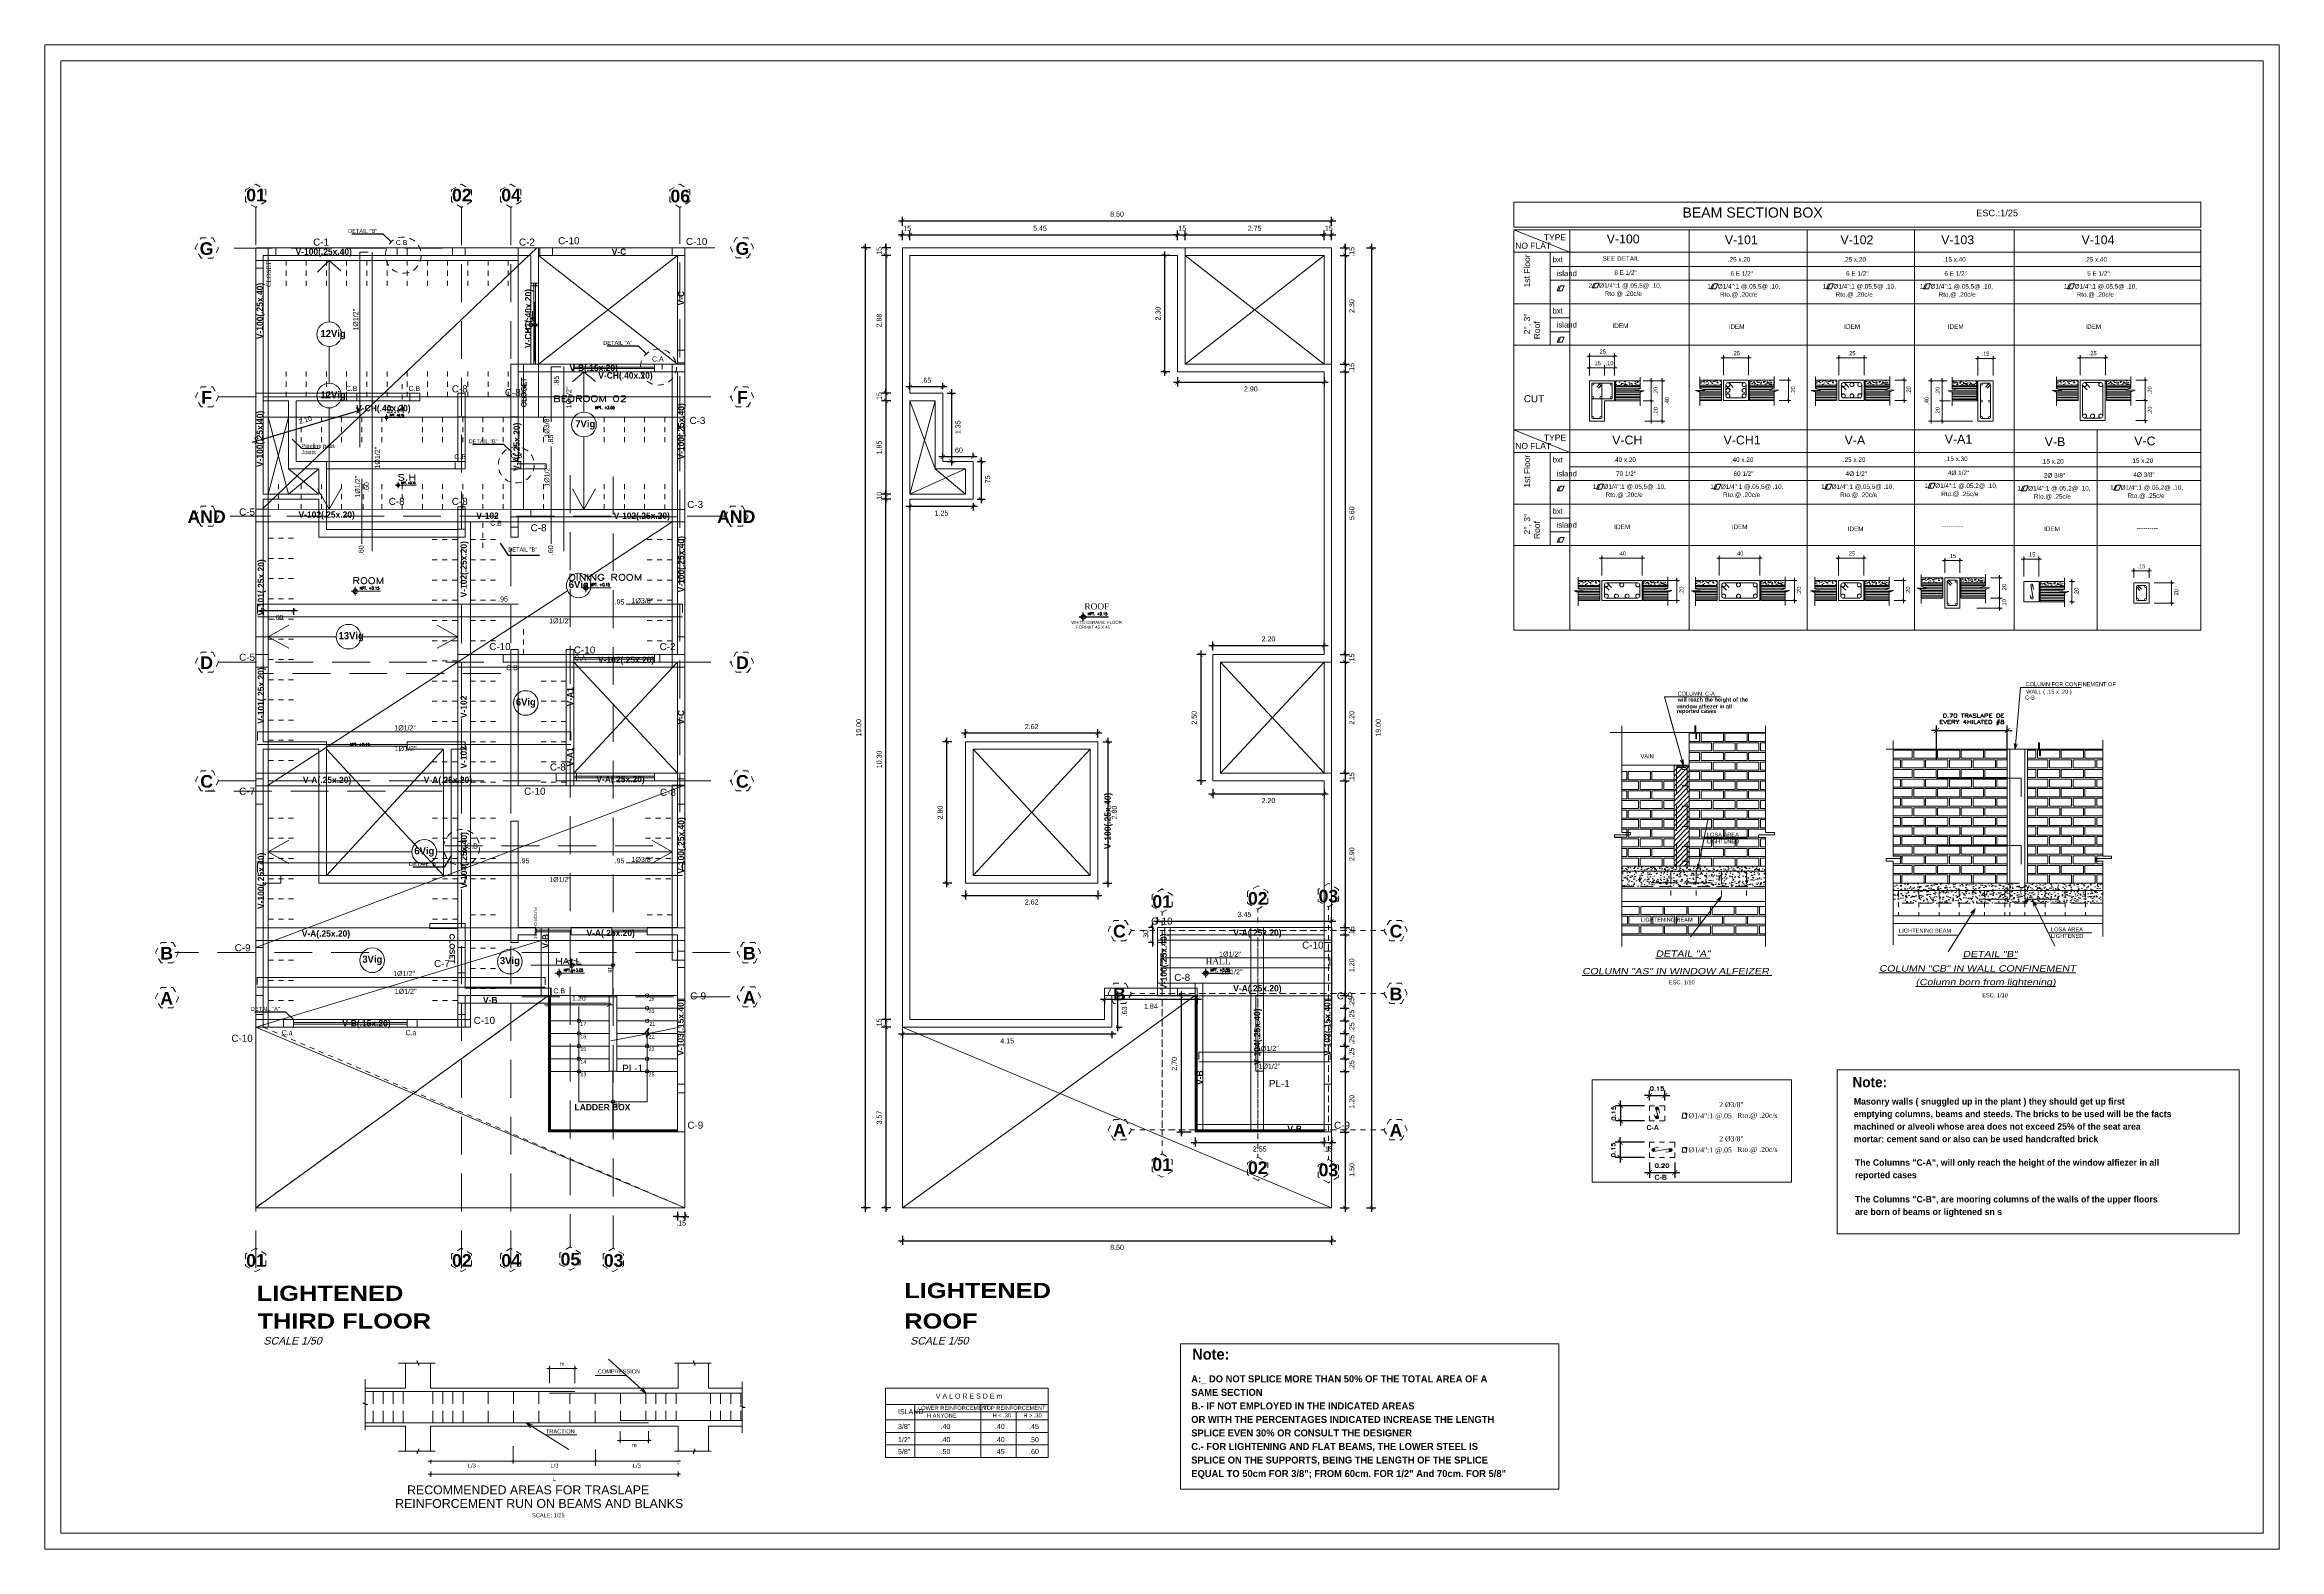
# Model space of a CAD drawing. Header units: millimetres. Extents: x -59 to 123, y 54 to 155.
# Drawn here: x -58.94 to -14.69, y 54.35 to 84.13 of the extents above; entities that cross this region are included whole.
import ezdxf
from ezdxf.enums import TextEntityAlignment as Align

# ---------------------------------------------------------------- set-up
doc = ezdxf.new("R2010")
doc.units = ezdxf.units.MM
for name, pattern in [('ACAD_ISO02W100', [15, 12, -3]), ('CONTINUA', [0]), ('DASHDOT', [25.4, 12.7, -6.35, 0, -6.35]), ('DASHED', [0.75, 0.5, -0.25]), ('DASHED2', [0.375, 0.25, -0.125]), ('RAYITAS', [0.375, 0.25, -0.125])]:
    doc.linetypes.add(name, pattern=pattern)
doc.layers.get('0').update_dxf_attribs({"lineweight": 9})
doc.layers.get('Defpoints').update_dxf_attribs({"lineweight": 0})
for name, color, linetype, lineweight in [('.pluma1', 7, 'Continuous', 9), ('A_mobiliario', 252, 'Continuous', 15), ('ACERO', 150, 'CONTINUA', 40), ('bruñas', 11, 'Continuous', 20), ('C.EMPOTRADO EN PARED Y TECHO', 210, 'Continuous', 40), ('COLUMNAS', 1, 'Continuous', 53), ('COTA', 4, 'Continuous', 9), ('COTAS', 8, 'Continuous', 5), ('DET-CORTE', 86, 'Continuous', 50), ('EJES', 6, 'ACAD_ISO02W100', 5), ('ESCALERA', 128, 'Continuous', 9), ('mobiliario', 7, 'Continuous', 0), ('murobajo', 7, 'Continuous', 30), ('MUROS', 7, 'Continuous', 80), ('niveles', 8, 'Continuous', 15), ('PLUMA 1', 1, 'Continuous', 9), ('PLUMA 2 NUEVA', 7, 'Continuous', 25), ('pluma1', 1, 'Continuous', 9), ('pluma2', 4, 'Continuous', 20), ('TEXTO VIGAS', 2, 'Continuous', 20), ('TEXTO1', 7, 'Continuous', 0), ('TEXTOS', 3, 'Continuous', 0), ('textura', 253, 'Continuous', 0), ('TEXTURAS', 253, 'Continuous', 0), ('VENTANAS', 7, 'Continuous', 0), ('VIDRIO', 7, 'Continuous', 5), ('VIGAS', 2, 'Continuous', 25), ('viguetas', 254, 'DASHED2', 9)]:
    doc.layers.add(name, color=color, linetype=linetype, lineweight=lineweight)
for name, color, linetype in [('A-COT', 8, 'Continuous'), ('A-IND niveles', 8, 'Continuous'), ('A-TEX 010', 7, 'Continuous'), ('TEXTO', 2, 'Continuous'), ('TEXTO2', 3, 'Continuous')]:
    doc.layers.add(name, color=color, linetype=linetype)
doc.styles.add('ARIAL', font='arial.ttf')
doc.styles.add('ARIALNEG', font='arialbd.ttf')
doc.styles.add('BOLD', font='Swis721 Lt BT Light.ttf', dxfattribs={"height": 2})
doc.styles.add('estilo1', font='arial.ttf')
doc.styles.add('Henry', font='GOTHICB.TTF')
doc.styles.add('LUIS', font='arial.ttf')
doc.styles.add('R80-50', font='ROMANS.shx', dxfattribs={"width": 1.3, "height": 0.075})
doc.styles.add('ROMANS', font='ROMANS.SHX', dxfattribs={"width": 1.35, "height": 0.29})
doc.styles.add('ROMANS 0.75', font='romans.shx', dxfattribs={"width": 0.75})
doc.styles.get("Standard").update_dxf_attribs({"font": 'arial.ttf'})
doc.styles.add('STILUS', font='arial.ttf')
doc.styles.add('style1', font='arial.ttf', dxfattribs={"height": 0.1})
doc.styles.add('style2', font='bgothm.ttf')
doc.styles.add('text100', font='swissek.ttf', dxfattribs={"height": 0.25})
doc.styles.add('TEXTO', font='times.ttf')
doc.dimstyles.new('1-50', dxfattribs={"dimtxt": 0.1, "dimasz": 0.1, "dimexe": 0.1, "dimexo": 0.1, "dimgap": 0.1, "dimtad": 1, "dimzin": 1, "dimdsep": 46, "dimtxsty": 'R80-50', "dimblk": 'ARCHTICK', "dimcen": 0.09, "dimdle": 0.1, "dimclrt": 94, "dimaunit": 1, "dimadec": 4, "dimazin": 0, "dimtfac": 1, "dimtix": 1, "dimtmove": 0, "dimatfit": 3, "dimldrblk": 'ARCHTICK', "dimfxl": 1, "dimtolj": 1, "dimtzin": 0, "dimarcsym": 0})
doc.dimstyles.new('luis', dxfattribs={"dimtxt": 0.08, "dimasz": 0.05, "dimexe": 0.05, "dimexo": 0.1, "dimgap": 0.05, "dimtad": 2, "dimzin": 4, "dimdsep": 46, "dimtxsty": 'LUIS', "dimblk": 'ARCHTICK', "dimcen": 2, "dimdle": 0.05, "dimclrd": 256, "dimclre": 256, "dimclrt": 56, "dimaunit": 1, "dimadec": 0, "dimazin": 0, "dimtfac": 1, "dimtix": 1, "dimtmove": 0, "dimatfit": 3, "dimfxl": 1, "dimlwd": -1, "dimlwe": -1, "dimarcsym": 0})
doc.dimstyles.new('luis1', dxfattribs={"dimtxt": 0.1, "dimasz": 0.08, "dimexe": 0.08, "dimexo": 0.08, "dimgap": 0.08, "dimtad": 2, "dimzin": 4, "dimdsep": 46, "dimtxsty": 'style1', "dimblk": 'ARCHTICK', "dimcen": 2, "dimdle": 0.08, "dimclrd": 256, "dimclre": 256, "dimclrt": 256, "dimadec": 0, "dimazin": 1, "dimtfac": 1, "dimtix": 1, "dimtmove": 0, "dimatfit": 3, "dimfxl": 1, "dimtolj": 1, "dimarcsym": 0})

# ---------------------------------------------------------------- blocks, each defined once
blk = doc.blocks.new('_ArchTick')
at = {"color": 0, "linetype": 'ByBlock', "const_width": 0.15}
blk.add_lwpolyline([(-0.5, -0.5), (0.5, 0.5)], dxfattribs=at)
blk = doc.blocks.new('*D874')
at = {"layer": 'Defpoints', "color": 0, "ltscale": 0.02, "transparency": 16777216}
for p in [(-46.41, 61.107), (-46.26, 61.107), (-46.26, 60.936)]:
    blk.add_point(p, dxfattribs=at)
at = {"layer": 'viguetas', "linetype": 'Continuous', "lineweight": -2, "ltscale": 0.02, "transparency": 16777216}
for p, q in [((-46.41, 60.936), (-46.49, 60.936)), ((-46.41, 61.027), (-46.41, 60.856)), ((-46.41, 60.936), (-46.26, 60.936)), ((-46.26, 61.027), (-46.26, 60.856)), ((-46.26, 60.936), (-46.18, 60.936))]:
    blk.add_line(p, q, dxfattribs=at)
at = {"layer": 'viguetas', "lineweight": -2, "ltscale": 0.02, "transparency": 16777216, "xscale": 0.08, "yscale": 0.08, "zscale": 0.08}
blk.add_blockref('_ArchTick', (-46.41, 60.936), dxfattribs=at)
at = {"layer": 'viguetas', "lineweight": -2, "ltscale": 0.02, "transparency": 16777216, "xscale": 0.08, "yscale": 0.08, "zscale": 0.08, "rotation": 180}
blk.add_blockref('_ArchTick', (-46.26, 60.936), dxfattribs=at)
at = {"layer": 'viguetas', "lineweight": 5, "ltscale": 0.02, "transparency": 16777216, "insert": (-46.335, 60.805), "char_height": 0.1, "attachment_point": 5, "style": 'style1'}
blk.add_mtext('\\A1;.15', dxfattribs=at)
blk = doc.blocks.new('A$C45F17A5E')
at = {"color": 250, "lineweight": 0}
for p, q in [((0.13, 0.259), (0.13, 0.203)), ((0.144, 0.229), (0.144, 0)), ((0.158, 0.259), (0.158, 0.203))]:
    blk.add_line(p, q, dxfattribs=at)
blk.add_lwpolyline([(0.288, 0.052), (0.144, 0), (0, 0.052)], dxfattribs=at)
blk.add_circle((0.144, 0.114), 0.0379, dxfattribs=at)
blk = doc.blocks.new('*D875')
at = {"layer": 'Defpoints', "color": 0, "ltscale": 0.02, "transparency": 16777216}
for p in [(-54.61, 73.057), (-54.01, 73.057), (-54.61, 72.923)]:
    blk.add_point(p, dxfattribs=at)
at = {"layer": 'viguetas', "linetype": 'Continuous', "lineweight": -2, "ltscale": 0.02, "transparency": 16777216}
for p, q in [((-53.93, 72.923), (-54.69, 72.923)), ((-54.61, 72.977), (-54.61, 72.843)), ((-54.01, 72.977), (-54.01, 72.843))]:
    blk.add_line(p, q, dxfattribs=at)
at = {"layer": 'viguetas', "lineweight": -2, "ltscale": 0.02, "transparency": 16777216, "xscale": 0.08, "yscale": 0.08, "zscale": 0.08, "rotation": 180}
blk.add_blockref('_ArchTick', (-54.61, 72.923), dxfattribs=at)
at = {"layer": 'viguetas', "lineweight": -2, "ltscale": 0.02, "transparency": 16777216, "xscale": 0.08, "yscale": 0.08, "zscale": 0.08}
blk.add_blockref('_ArchTick', (-54.01, 72.923), dxfattribs=at)
at = {"layer": 'viguetas', "lineweight": 5, "ltscale": 0.02, "transparency": 16777216, "insert": (-54.31, 72.792), "char_height": 0.1, "attachment_point": 5, "style": 'style1'}
blk.add_mtext('\\A1;.60', dxfattribs=at)
blk = doc.blocks.new('*D1095')
at = {"layer": 'COLUMNAS', "linetype": 'Continuous', "lineweight": -2, "transparency": 16777216}
for p, q in [((-52.659, 76.901), (-54.827, 76.255)), ((-52.724, 76.837), (-52.759, 76.955)), ((-54.738, 76.237), (-54.773, 76.355))]:
    blk.add_line(p, q, dxfattribs=at)
at = {"layer": 'Defpoints', "color": 0, "linetype": 'CONTINUA', "transparency": 16777216}
for p in [(-52.701, 76.76), (-54.751, 76.278), (-54.715, 76.16)]:
    blk.add_point(p, dxfattribs=at)
at = {"layer": 'COLUMNAS', "linetype": 'CONTINUA', "lineweight": -2, "transparency": 16777216, "xscale": 0.08, "yscale": 0.08, "zscale": 0.08}
for p, rotation in [((-52.736, 76.878), 16.58571095109226), ((-54.751, 76.278), 196.5857109510922)]:
    blk.add_blockref('_ArchTick', p, dxfattribs=dict(at, rotation=rotation))
at = {"layer": 'COLUMNAS', "linetype": 'CONTINUA', "lineweight": 5, "transparency": 16777216, "insert": (-53.781, 76.703), "char_height": 0.1, "attachment_point": 5, "rotation": 16.5857, "style": 'style1'}
blk.add_mtext('\\A1;2.10', dxfattribs=at)
blk = doc.blocks.new('A$C37766BCA')
blk.add_line((0, 0.181), (1.22, 0.181))
at = {"const_width": 0.0923}
for points in [[(0.128, 0.181, 0.414214), (0.174, 0.135)], [(0.221, 0.181, 0.414214), (0.174, 0.227, 0.414214)]]:
    blk.add_lwpolyline(points, format="xyb", dxfattribs=at)
blk.add_lwpolyline([(0.174, 0), (0.174, 0.361)])
blk.add_circle((0.174, 0.181), 0.0923)
blk = doc.blocks.new('*D876')
at = {"layer": 'Defpoints', "color": 0, "linetype": 'CONTINUA', "transparency": 16777216}
for p in [(-36.154, 65.307), (-36.437, 62.607), (-36.154, 62.607)]:
    blk.add_point(p, dxfattribs=at)
at = {"layer": 'EJES', "linetype": 'CONTINUA', "lineweight": -2, "transparency": 16777216}
for p, q in [((-36.234, 65.307), (-36.517, 65.307)), ((-36.437, 65.387), (-36.437, 62.527)), ((-36.234, 62.607), (-36.517, 62.607))]:
    blk.add_line(p, q, dxfattribs=at)
at = {"layer": 'EJES', "linetype": 'CONTINUA', "lineweight": -2, "transparency": 16777216, "xscale": 0.08, "yscale": 0.08, "zscale": 0.08}
for p, rotation in [((-36.437, 65.307), 90), ((-36.437, 62.607), 270)]:
    blk.add_blockref('_ArchTick', p, dxfattribs=dict(at, rotation=rotation))
at = {"layer": 'EJES', "linetype": 'CONTINUA', "lineweight": 5, "transparency": 16777216, "insert": (-36.568, 63.957), "char_height": 0.1, "attachment_point": 5, "rotation": 90, "style": 'style1'}
blk.add_mtext('\\A1;2.70', dxfattribs=at)
blk = doc.blocks.new('*D877')
at = {"layer": 'A-COT', "linetype": 'Continuous', "lineweight": -2, "transparency": 16777216}
for p, q in [((-41.954, 80.364), (-42.034, 80.364)), ((-41.954, 80.264), (-41.954, 80.444)), ((-41.954, 80.364), (-41.804, 80.364)), ((-41.804, 80.264), (-41.804, 80.444)), ((-41.804, 80.364), (-41.724, 80.364))]:
    blk.add_line(p, q, dxfattribs=at)
at = {"layer": 'Defpoints', "color": 0, "linetype": 'CONTINUA', "transparency": 16777216}
for p in [(-41.954, 80.107), (-41.804, 80.364), (-41.804, 79.957)]:
    blk.add_point(p, dxfattribs=at)
at = {"layer": 'A-COT', "linetype": 'CONTINUA', "lineweight": -2, "transparency": 16777216, "xscale": 0.08, "yscale": 0.08, "zscale": 0.08}
blk.add_blockref('_ArchTick', (-41.954, 80.364), dxfattribs=at)
at = {"layer": 'A-COT', "linetype": 'CONTINUA', "lineweight": -2, "transparency": 16777216, "xscale": 0.08, "yscale": 0.08, "zscale": 0.08, "rotation": 180}
blk.add_blockref('_ArchTick', (-41.804, 80.364), dxfattribs=at)
at = {"layer": 'A-COT', "linetype": 'CONTINUA', "lineweight": 5, "transparency": 16777216, "insert": (-41.879, 80.495), "char_height": 0.1, "attachment_point": 5, "style": 'style1'}
blk.add_mtext('\\A1;.15', dxfattribs=at)
blk = doc.blocks.new('*D878')
at = {"layer": 'A-COT', "linetype": 'Continuous', "lineweight": -2, "transparency": 16777216}
for p, q in [((-42.034, 80.645), (-33.374, 80.645)), ((-41.954, 80.545), (-41.954, 80.725)), ((-33.454, 80.545), (-33.454, 80.725))]:
    blk.add_line(p, q, dxfattribs=at)
at = {"layer": 'Defpoints', "color": 0, "linetype": 'CONTINUA', "transparency": 16777216}
for p in [(-33.454, 80.645), (-41.954, 80.107), (-33.454, 80.107)]:
    blk.add_point(p, dxfattribs=at)
at = {"layer": 'A-COT', "linetype": 'CONTINUA', "lineweight": -2, "transparency": 16777216, "xscale": 0.08, "yscale": 0.08, "zscale": 0.08, "rotation": 180}
blk.add_blockref('_ArchTick', (-41.954, 80.645), dxfattribs=at)
at = {"layer": 'A-COT', "linetype": 'CONTINUA', "lineweight": -2, "transparency": 16777216, "xscale": 0.08, "yscale": 0.08, "zscale": 0.08}
blk.add_blockref('_ArchTick', (-33.454, 80.645), dxfattribs=at)
at = {"layer": 'A-COT', "linetype": 'CONTINUA', "lineweight": 5, "transparency": 16777216, "insert": (-37.704, 80.776), "char_height": 0.1, "attachment_point": 5, "style": 'style1'}
blk.add_mtext('\\A1;8.50', dxfattribs=at)
blk = doc.blocks.new('*D879')
at = {"layer": 'A-COT', "linetype": 'Continuous', "lineweight": -2, "transparency": 16777216}
for p, q in [((-42.183, 80.107), (-42.363, 80.107)), ((-42.283, 80.107), (-42.283, 80.187)), ((-42.283, 80.107), (-42.283, 79.957)), ((-42.183, 79.957), (-42.363, 79.957)), ((-42.283, 79.957), (-42.283, 79.877))]:
    blk.add_line(p, q, dxfattribs=at)
at = {"layer": 'Defpoints', "color": 0, "linetype": 'CONTINUA', "transparency": 16777216}
for p in [(-42.029, 80.107), (-42.283, 79.957), (-41.879, 79.957)]:
    blk.add_point(p, dxfattribs=at)
at = {"layer": 'A-COT', "linetype": 'CONTINUA', "lineweight": -2, "transparency": 16777216, "xscale": 0.08, "yscale": 0.08, "zscale": 0.08}
for p, rotation in [((-42.283, 80.107), 270), ((-42.283, 79.957), 90)]:
    blk.add_blockref('_ArchTick', p, dxfattribs=dict(at, rotation=rotation))
at = {"layer": 'A-COT', "linetype": 'CONTINUA', "lineweight": 5, "transparency": 16777216, "insert": (-42.414, 80.032), "char_height": 0.1, "attachment_point": 5, "rotation": 90, "style": 'style1'}
blk.add_mtext('\\A1;.15', dxfattribs=at)
blk = doc.blocks.new('*D880')
at = {"layer": 'A-COT', "linetype": 'Continuous', "lineweight": -2, "transparency": 16777216}
for p, q in [((-33.286, 80.107), (-33.106, 80.107)), ((-33.186, 80.107), (-33.186, 80.187)), ((-33.186, 80.107), (-33.186, 79.957)), ((-33.286, 79.957), (-33.106, 79.957)), ((-33.186, 79.957), (-33.186, 79.877))]:
    blk.add_line(p, q, dxfattribs=at)
at = {"layer": 'Defpoints', "color": 0, "linetype": 'CONTINUA', "transparency": 16777216}
for p in [(-33.454, 80.107), (-33.604, 79.957), (-33.186, 79.957)]:
    blk.add_point(p, dxfattribs=at)
at = {"layer": 'A-COT', "linetype": 'CONTINUA', "lineweight": -2, "transparency": 16777216, "xscale": 0.08, "yscale": 0.08, "zscale": 0.08}
for p, rotation in [((-33.186, 80.107), 270), ((-33.186, 79.957), 90)]:
    blk.add_blockref('_ArchTick', p, dxfattribs=dict(at, rotation=rotation))
at = {"layer": 'A-COT', "linetype": 'CONTINUA', "lineweight": 5, "transparency": 16777216, "insert": (-33.055, 80.032), "char_height": 0.1, "attachment_point": 5, "rotation": 90, "style": 'style1'}
blk.add_mtext('\\A1;.15', dxfattribs=at)
blk = doc.blocks.new('*D881')
at = {"layer": 'A-COT', "linetype": 'Continuous', "lineweight": -2, "transparency": 16777216}
for p, q in [((-32.762, 80.107), (-32.582, 80.107)), ((-32.662, 80.187), (-32.662, 61.027)), ((-32.762, 61.107), (-32.582, 61.107))]:
    blk.add_line(p, q, dxfattribs=at)
at = {"layer": 'Defpoints', "color": 0, "linetype": 'CONTINUA', "transparency": 16777216}
for p in [(-33.454, 80.107), (-33.454, 61.107), (-32.662, 61.107)]:
    blk.add_point(p, dxfattribs=at)
at = {"layer": 'A-COT', "linetype": 'CONTINUA', "lineweight": -2, "transparency": 16777216, "xscale": 0.08, "yscale": 0.08, "zscale": 0.08}
for p, rotation in [((-32.662, 80.107), 90), ((-32.662, 61.107), 270)]:
    blk.add_blockref('_ArchTick', p, dxfattribs=dict(at, rotation=rotation))
at = {"layer": 'A-COT', "linetype": 'CONTINUA', "lineweight": 5, "transparency": 16777216, "insert": (-32.531, 70.607), "char_height": 0.1, "attachment_point": 5, "rotation": 90, "style": 'style1'}
blk.add_mtext('\\A1;19.00', dxfattribs=at)
blk = doc.blocks.new('*D882')
at = {"layer": 'A-COT', "linetype": 'Continuous', "lineweight": -2, "transparency": 16777216}
for p, q in [((-42.588, 80.107), (-42.768, 80.107)), ((-42.688, 80.187), (-42.688, 61.027)), ((-42.588, 61.107), (-42.768, 61.107))]:
    blk.add_line(p, q, dxfattribs=at)
at = {"layer": 'Defpoints', "color": 0, "linetype": 'CONTINUA', "transparency": 16777216}
for p in [(-41.954, 80.107), (-42.688, 61.107), (-41.954, 61.107)]:
    blk.add_point(p, dxfattribs=at)
at = {"layer": 'A-COT', "linetype": 'CONTINUA', "lineweight": -2, "transparency": 16777216, "xscale": 0.08, "yscale": 0.08, "zscale": 0.08}
for p, rotation in [((-42.688, 80.107), 90), ((-42.688, 61.107), 270)]:
    blk.add_blockref('_ArchTick', p, dxfattribs=dict(at, rotation=rotation))
at = {"layer": 'A-COT', "linetype": 'CONTINUA', "lineweight": 5, "transparency": 16777216, "insert": (-42.819, 70.607), "char_height": 0.1, "attachment_point": 5, "rotation": 90, "style": 'style1'}
blk.add_mtext('\\A1;19.00', dxfattribs=at)
blk = doc.blocks.new('*D883')
at = {"layer": 'A-COT', "linetype": 'Continuous', "lineweight": -2, "transparency": 16777216}
for p, q in [((-42.034, 60.455), (-33.374, 60.455)), ((-41.954, 60.555), (-41.954, 60.375)), ((-33.454, 60.555), (-33.454, 60.375))]:
    blk.add_line(p, q, dxfattribs=at)
at = {"layer": 'Defpoints', "color": 0, "linetype": 'CONTINUA', "transparency": 16777216}
for p in [(-41.954, 61.107), (-33.454, 61.107), (-33.454, 60.455)]:
    blk.add_point(p, dxfattribs=at)
at = {"layer": 'A-COT', "linetype": 'CONTINUA', "lineweight": -2, "transparency": 16777216, "xscale": 0.08, "yscale": 0.08, "zscale": 0.08, "rotation": 180}
blk.add_blockref('_ArchTick', (-41.954, 60.455), dxfattribs=at)
at = {"layer": 'A-COT', "linetype": 'CONTINUA', "lineweight": -2, "transparency": 16777216, "xscale": 0.08, "yscale": 0.08, "zscale": 0.08}
blk.add_blockref('_ArchTick', (-33.454, 60.455), dxfattribs=at)
at = {"layer": 'A-COT', "linetype": 'CONTINUA', "lineweight": 5, "transparency": 16777216, "insert": (-37.704, 60.324), "char_height": 0.1, "attachment_point": 5, "style": 'style1'}
blk.add_mtext('\\A1;8.50', dxfattribs=at)
blk = doc.blocks.new('*D1096')
at = {"layer": 'A-COT', "linetype": 'Continuous', "lineweight": -2, "transparency": 16777216}
for p, q in [((-42.034, 80.364), (-36.424, 80.364)), ((-41.954, 80.264), (-41.954, 80.444)), ((-36.504, 80.264), (-36.504, 80.444))]:
    blk.add_line(p, q, dxfattribs=at)
at = {"layer": 'Defpoints', "color": 0, "linetype": 'CONTINUA', "transparency": 16777216}
for p in [(-41.954, 80.107), (-36.504, 80.364), (-36.504, 79.957)]:
    blk.add_point(p, dxfattribs=at)
at = {"layer": 'A-COT', "linetype": 'CONTINUA', "lineweight": -2, "transparency": 16777216, "xscale": 0.08, "yscale": 0.08, "zscale": 0.08, "rotation": 180}
blk.add_blockref('_ArchTick', (-41.954, 80.364), dxfattribs=at)
at = {"layer": 'A-COT', "linetype": 'CONTINUA', "lineweight": -2, "transparency": 16777216, "xscale": 0.08, "yscale": 0.08, "zscale": 0.08}
blk.add_blockref('_ArchTick', (-36.504, 80.364), dxfattribs=at)
at = {"layer": 'A-COT', "linetype": 'CONTINUA', "lineweight": 5, "transparency": 16777216, "insert": (-39.229, 80.495), "char_height": 0.1, "attachment_point": 5, "style": 'style1'}
blk.add_mtext('\\A1;5.45', dxfattribs=at)
blk = doc.blocks.new('*D1097')
at = {"layer": 'A-COT', "linetype": 'Continuous', "lineweight": -2, "transparency": 16777216}
for p, q in [((-36.504, 80.364), (-36.584, 80.364)), ((-36.504, 80.264), (-36.504, 80.444)), ((-36.504, 80.364), (-36.354, 80.364)), ((-36.354, 80.264), (-36.354, 80.444)), ((-36.354, 80.364), (-36.274, 80.364))]:
    blk.add_line(p, q, dxfattribs=at)
at = {"layer": 'Defpoints', "color": 0, "linetype": 'CONTINUA', "transparency": 16777216}
for p in [(-36.354, 80.364), (-36.354, 80.107), (-36.504, 79.957)]:
    blk.add_point(p, dxfattribs=at)
at = {"layer": 'A-COT', "linetype": 'CONTINUA', "lineweight": -2, "transparency": 16777216, "xscale": 0.08, "yscale": 0.08, "zscale": 0.08}
blk.add_blockref('_ArchTick', (-36.504, 80.364), dxfattribs=at)
at = {"layer": 'A-COT', "linetype": 'CONTINUA', "lineweight": -2, "transparency": 16777216, "xscale": 0.08, "yscale": 0.08, "zscale": 0.08, "rotation": 180}
blk.add_blockref('_ArchTick', (-36.354, 80.364), dxfattribs=at)
at = {"layer": 'A-COT', "linetype": 'CONTINUA', "lineweight": 5, "transparency": 16777216, "insert": (-36.429, 80.495), "char_height": 0.1, "attachment_point": 5, "style": 'style1'}
blk.add_mtext('\\A1;.15', dxfattribs=at)
blk = doc.blocks.new('*D1098')
at = {"layer": 'A-COT', "linetype": 'Continuous', "lineweight": -2, "transparency": 16777216}
for p, q in [((-36.434, 80.364), (-33.524, 80.364)), ((-36.354, 80.264), (-36.354, 80.444)), ((-33.604, 80.264), (-33.604, 80.444))]:
    blk.add_line(p, q, dxfattribs=at)
at = {"layer": 'Defpoints', "color": 0, "linetype": 'CONTINUA', "transparency": 16777216}
for p in [(-36.354, 80.107), (-33.604, 80.364), (-33.604, 79.957)]:
    blk.add_point(p, dxfattribs=at)
at = {"layer": 'A-COT', "linetype": 'CONTINUA', "lineweight": -2, "transparency": 16777216, "xscale": 0.08, "yscale": 0.08, "zscale": 0.08, "rotation": 180}
blk.add_blockref('_ArchTick', (-36.354, 80.364), dxfattribs=at)
at = {"layer": 'A-COT', "linetype": 'CONTINUA', "lineweight": -2, "transparency": 16777216, "xscale": 0.08, "yscale": 0.08, "zscale": 0.08}
blk.add_blockref('_ArchTick', (-33.604, 80.364), dxfattribs=at)
at = {"layer": 'A-COT', "linetype": 'CONTINUA', "lineweight": 5, "transparency": 16777216, "insert": (-34.979, 80.495), "char_height": 0.1, "attachment_point": 5, "style": 'style1'}
blk.add_mtext('\\A1;2.75', dxfattribs=at)
blk = doc.blocks.new('*D884')
at = {"layer": 'A-COT', "linetype": 'Continuous', "lineweight": -2, "transparency": 16777216}
for p, q in [((-33.604, 80.364), (-33.684, 80.364)), ((-33.604, 80.264), (-33.604, 80.444)), ((-33.604, 80.364), (-33.454, 80.364)), ((-33.454, 80.264), (-33.454, 80.444)), ((-33.454, 80.364), (-33.374, 80.364))]:
    blk.add_line(p, q, dxfattribs=at)
at = {"layer": 'Defpoints', "color": 0, "linetype": 'CONTINUA', "transparency": 16777216}
for p in [(-33.454, 80.364), (-33.454, 80.107), (-33.604, 79.957)]:
    blk.add_point(p, dxfattribs=at)
at = {"layer": 'A-COT', "linetype": 'CONTINUA', "lineweight": -2, "transparency": 16777216, "xscale": 0.08, "yscale": 0.08, "zscale": 0.08}
blk.add_blockref('_ArchTick', (-33.604, 80.364), dxfattribs=at)
at = {"layer": 'A-COT', "linetype": 'CONTINUA', "lineweight": -2, "transparency": 16777216, "xscale": 0.08, "yscale": 0.08, "zscale": 0.08, "rotation": 180}
blk.add_blockref('_ArchTick', (-33.454, 80.364), dxfattribs=at)
at = {"layer": 'A-COT', "linetype": 'CONTINUA', "lineweight": 5, "transparency": 16777216, "insert": (-33.529, 80.495), "char_height": 0.1, "attachment_point": 5, "style": 'style1'}
blk.add_mtext('\\A1;.15', dxfattribs=at)
blk = doc.blocks.new('*D1099')
at = {"layer": 'A-COT', "linetype": 'Continuous', "lineweight": -2, "transparency": 16777216}
for p, q in [((-42.183, 80.107), (-42.363, 80.107)), ((-42.283, 80.187), (-42.283, 77.152)), ((-42.183, 77.232), (-42.363, 77.232))]:
    blk.add_line(p, q, dxfattribs=at)
at = {"layer": 'Defpoints', "color": 0, "linetype": 'CONTINUA', "transparency": 16777216}
for p in [(-42.029, 80.107), (-42.283, 77.232), (-41.804, 77.232)]:
    blk.add_point(p, dxfattribs=at)
at = {"layer": 'A-COT', "linetype": 'CONTINUA', "lineweight": -2, "transparency": 16777216, "xscale": 0.08, "yscale": 0.08, "zscale": 0.08}
for p, rotation in [((-42.283, 80.107), 90), ((-42.283, 77.232), 270)]:
    blk.add_blockref('_ArchTick', p, dxfattribs=dict(at, rotation=rotation))
at = {"layer": 'A-COT', "linetype": 'CONTINUA', "lineweight": 5, "transparency": 16777216, "insert": (-42.414, 78.67), "char_height": 0.1, "attachment_point": 5, "rotation": 90, "style": 'style1'}
blk.add_mtext('\\A1;2.88', dxfattribs=at)
blk = doc.blocks.new('*D1100')
at = {"layer": 'A-COT', "linetype": 'Continuous', "lineweight": -2, "transparency": 16777216}
for p, q in [((-42.183, 77.232), (-42.363, 77.232)), ((-42.183, 77.082), (-42.363, 77.082)), ((-42.283, 77.232), (-42.283, 77.312)), ((-42.283, 77.232), (-42.283, 77.082)), ((-42.283, 77.082), (-42.283, 77.002))]:
    blk.add_line(p, q, dxfattribs=at)
at = {"layer": 'Defpoints', "color": 0, "linetype": 'CONTINUA', "transparency": 16777216}
for p in [(-42.283, 77.082), (-41.804, 77.232), (-41.804, 77.082)]:
    blk.add_point(p, dxfattribs=at)
at = {"layer": 'A-COT', "linetype": 'CONTINUA', "lineweight": -2, "transparency": 16777216, "xscale": 0.08, "yscale": 0.08, "zscale": 0.08}
for p, rotation in [((-42.283, 77.232), 270), ((-42.283, 77.082), 90)]:
    blk.add_blockref('_ArchTick', p, dxfattribs=dict(at, rotation=rotation))
at = {"layer": 'A-COT', "linetype": 'CONTINUA', "lineweight": 5, "transparency": 16777216, "insert": (-42.414, 77.157), "char_height": 0.1, "attachment_point": 5, "rotation": 90, "style": 'style1'}
blk.add_mtext('\\A1;.15', dxfattribs=at)
blk = doc.blocks.new('*D1101')
at = {"layer": 'A-COT', "linetype": 'Continuous', "lineweight": -2, "transparency": 16777216}
for p, q in [((-42.183, 77.082), (-42.363, 77.082)), ((-42.283, 77.162), (-42.283, 75.152)), ((-42.183, 75.232), (-42.363, 75.232))]:
    blk.add_line(p, q, dxfattribs=at)
at = {"layer": 'Defpoints', "color": 0, "linetype": 'CONTINUA', "transparency": 16777216}
for p in [(-41.804, 77.082), (-42.283, 75.232), (-41.804, 75.232)]:
    blk.add_point(p, dxfattribs=at)
at = {"layer": 'A-COT', "linetype": 'CONTINUA', "lineweight": -2, "transparency": 16777216, "xscale": 0.08, "yscale": 0.08, "zscale": 0.08}
for p, rotation in [((-42.283, 77.082), 90), ((-42.283, 75.232), 270)]:
    blk.add_blockref('_ArchTick', p, dxfattribs=dict(at, rotation=rotation))
at = {"layer": 'A-COT', "linetype": 'CONTINUA', "lineweight": 5, "transparency": 16777216, "insert": (-42.414, 76.157), "char_height": 0.1, "attachment_point": 5, "rotation": 90, "style": 'style1'}
blk.add_mtext('\\A1;1.85', dxfattribs=at)
blk = doc.blocks.new('*D1102')
at = {"layer": 'A-COT', "linetype": 'Continuous', "lineweight": -2, "transparency": 16777216}
for p, q in [((-42.183, 75.232), (-42.363, 75.232)), ((-42.283, 75.232), (-42.283, 75.312)), ((-42.283, 75.232), (-42.283, 75.132)), ((-42.183, 75.132), (-42.363, 75.132)), ((-42.283, 75.132), (-42.283, 75.052))]:
    blk.add_line(p, q, dxfattribs=at)
at = {"layer": 'Defpoints', "color": 0, "linetype": 'CONTINUA', "transparency": 16777216}
for p in [(-41.804, 75.232), (-42.283, 75.132), (-41.804, 75.132)]:
    blk.add_point(p, dxfattribs=at)
at = {"layer": 'A-COT', "linetype": 'CONTINUA', "lineweight": -2, "transparency": 16777216, "xscale": 0.08, "yscale": 0.08, "zscale": 0.08}
for p, rotation in [((-42.283, 75.232), 270), ((-42.283, 75.132), 90)]:
    blk.add_blockref('_ArchTick', p, dxfattribs=dict(at, rotation=rotation))
at = {"layer": 'A-COT', "linetype": 'CONTINUA', "lineweight": 5, "transparency": 16777216, "insert": (-42.414, 75.182), "char_height": 0.1, "attachment_point": 5, "rotation": 90, "style": 'style1'}
blk.add_mtext('\\A1;.10', dxfattribs=at)
blk = doc.blocks.new('*D1103')
at = {"layer": 'A-COT', "linetype": 'Continuous', "lineweight": -2, "transparency": 16777216}
for p, q in [((-42.183, 75.132), (-42.363, 75.132)), ((-42.283, 64.752), (-42.283, 75.212)), ((-42.183, 64.832), (-42.363, 64.832))]:
    blk.add_line(p, q, dxfattribs=at)
at = {"layer": 'Defpoints', "color": 0, "linetype": 'CONTINUA', "transparency": 16777216}
for p in [(-42.283, 75.132), (-41.804, 75.132), (-41.804, 64.832)]:
    blk.add_point(p, dxfattribs=at)
at = {"layer": 'A-COT', "linetype": 'CONTINUA', "lineweight": -2, "transparency": 16777216, "xscale": 0.08, "yscale": 0.08, "zscale": 0.08}
for p, rotation in [((-42.283, 75.132), 90), ((-42.283, 64.832), 270)]:
    blk.add_blockref('_ArchTick', p, dxfattribs=dict(at, rotation=rotation))
at = {"layer": 'A-COT', "linetype": 'CONTINUA', "lineweight": 5, "transparency": 16777216, "insert": (-42.414, 69.982), "char_height": 0.1, "attachment_point": 5, "rotation": 90, "style": 'style1'}
blk.add_mtext('\\A1;10.30', dxfattribs=at)
blk = doc.blocks.new('*D1104')
at = {"layer": 'A-COT', "linetype": 'Continuous', "lineweight": -2, "transparency": 16777216}
for p, q in [((-42.183, 64.832), (-42.363, 64.832)), ((-42.183, 64.682), (-42.363, 64.682)), ((-42.283, 64.832), (-42.283, 64.912)), ((-42.283, 64.832), (-42.283, 64.682)), ((-42.283, 64.682), (-42.283, 64.602))]:
    blk.add_line(p, q, dxfattribs=at)
at = {"layer": 'Defpoints', "color": 0, "linetype": 'CONTINUA', "transparency": 16777216}
for p in [(-42.283, 64.682), (-41.954, 64.682), (-41.804, 64.832)]:
    blk.add_point(p, dxfattribs=at)
at = {"layer": 'A-COT', "linetype": 'CONTINUA', "lineweight": -2, "transparency": 16777216, "xscale": 0.08, "yscale": 0.08, "zscale": 0.08}
for p, rotation in [((-42.283, 64.832), 270), ((-42.283, 64.682), 90)]:
    blk.add_blockref('_ArchTick', p, dxfattribs=dict(at, rotation=rotation))
at = {"layer": 'A-COT', "linetype": 'CONTINUA', "lineweight": 5, "transparency": 16777216, "insert": (-42.414, 64.757), "char_height": 0.1, "attachment_point": 5, "rotation": 90, "style": 'style1'}
blk.add_mtext('\\A1;.15', dxfattribs=at)
blk = doc.blocks.new('*D1105')
at = {"layer": 'A-COT', "linetype": 'Continuous', "lineweight": -2, "transparency": 16777216}
for p, q in [((-42.183, 64.682), (-42.363, 64.682)), ((-42.283, 64.762), (-42.283, 61.027)), ((-42.183, 61.107), (-42.363, 61.107))]:
    blk.add_line(p, q, dxfattribs=at)
at = {"layer": 'Defpoints', "color": 0, "linetype": 'CONTINUA', "transparency": 16777216}
for p in [(-41.954, 64.682), (-42.283, 61.107), (-41.954, 61.107)]:
    blk.add_point(p, dxfattribs=at)
at = {"layer": 'A-COT', "linetype": 'CONTINUA', "lineweight": -2, "transparency": 16777216, "xscale": 0.08, "yscale": 0.08, "zscale": 0.08}
for p, rotation in [((-42.283, 64.682), 90), ((-42.283, 61.107), 270)]:
    blk.add_blockref('_ArchTick', p, dxfattribs=dict(at, rotation=rotation))
at = {"layer": 'A-COT', "linetype": 'CONTINUA', "lineweight": 5, "transparency": 16777216, "insert": (-42.414, 62.895), "char_height": 0.1, "attachment_point": 5, "rotation": 90, "style": 'style1'}
blk.add_mtext('\\A1;3.57', dxfattribs=at)
blk = doc.blocks.new('*D1106')
at = {"layer": 'A-COT', "linetype": 'Continuous', "lineweight": -2, "transparency": 16777216}
for p, q in [((-33.286, 80.107), (-33.106, 80.107)), ((-33.186, 80.187), (-33.186, 77.727)), ((-33.286, 77.807), (-33.106, 77.807))]:
    blk.add_line(p, q, dxfattribs=at)
at = {"layer": 'Defpoints', "color": 0, "linetype": 'CONTINUA', "transparency": 16777216}
for p in [(-33.454, 80.107), (-33.454, 77.807), (-33.186, 77.807)]:
    blk.add_point(p, dxfattribs=at)
at = {"layer": 'A-COT', "linetype": 'CONTINUA', "lineweight": -2, "transparency": 16777216, "xscale": 0.08, "yscale": 0.08, "zscale": 0.08}
for p, rotation in [((-33.186, 80.107), 90), ((-33.186, 77.807), 270)]:
    blk.add_blockref('_ArchTick', p, dxfattribs=dict(at, rotation=rotation))
at = {"layer": 'A-COT', "linetype": 'CONTINUA', "lineweight": 5, "transparency": 16777216, "insert": (-33.055, 78.957), "char_height": 0.1, "attachment_point": 5, "rotation": 90, "style": 'style1'}
blk.add_mtext('\\A1;2.30', dxfattribs=at)
blk = doc.blocks.new('*D1107')
at = {"layer": 'A-COT', "linetype": 'Continuous', "lineweight": -2, "transparency": 16777216}
for p, q in [((-33.186, 77.807), (-33.186, 77.887)), ((-33.286, 77.807), (-33.106, 77.807)), ((-33.286, 77.657), (-33.106, 77.657)), ((-33.186, 77.807), (-33.186, 77.657)), ((-33.186, 77.657), (-33.186, 77.577))]:
    blk.add_line(p, q, dxfattribs=at)
at = {"layer": 'Defpoints', "color": 0, "linetype": 'CONTINUA', "transparency": 16777216}
for p in [(-33.604, 77.657), (-33.454, 77.807), (-33.186, 77.657)]:
    blk.add_point(p, dxfattribs=at)
at = {"layer": 'A-COT', "linetype": 'CONTINUA', "lineweight": -2, "transparency": 16777216, "xscale": 0.08, "yscale": 0.08, "zscale": 0.08}
for p, rotation in [((-33.186, 77.807), 270), ((-33.186, 77.657), 90)]:
    blk.add_blockref('_ArchTick', p, dxfattribs=dict(at, rotation=rotation))
at = {"layer": 'A-COT', "linetype": 'CONTINUA', "lineweight": 5, "transparency": 16777216, "insert": (-33.055, 77.732), "char_height": 0.1, "attachment_point": 5, "rotation": 90, "style": 'style1'}
blk.add_mtext('\\A1;.15', dxfattribs=at)
blk = doc.blocks.new('*D885')
at = {"layer": 'A-COT', "linetype": 'Continuous', "lineweight": -2, "transparency": 16777216}
for p, q in [((-33.286, 77.657), (-33.106, 77.657)), ((-33.186, 77.737), (-33.186, 71.977)), ((-33.286, 72.057), (-33.106, 72.057))]:
    blk.add_line(p, q, dxfattribs=at)
at = {"layer": 'Defpoints', "color": 0, "linetype": 'CONTINUA', "transparency": 16777216}
for p in [(-33.604, 77.657), (-33.604, 72.057), (-33.186, 72.057)]:
    blk.add_point(p, dxfattribs=at)
at = {"layer": 'A-COT', "linetype": 'CONTINUA', "lineweight": -2, "transparency": 16777216, "xscale": 0.08, "yscale": 0.08, "zscale": 0.08}
for p, rotation in [((-33.186, 77.657), 90), ((-33.186, 72.057), 270)]:
    blk.add_blockref('_ArchTick', p, dxfattribs=dict(at, rotation=rotation))
at = {"layer": 'A-COT', "linetype": 'CONTINUA', "lineweight": 5, "transparency": 16777216, "insert": (-33.055, 74.857), "char_height": 0.1, "attachment_point": 5, "rotation": 90, "style": 'style1'}
blk.add_mtext('\\A1;5.60', dxfattribs=at)
blk = doc.blocks.new('*D1108')
at = {"layer": 'A-COT', "linetype": 'Continuous', "lineweight": -2, "transparency": 16777216}
for p, q in [((-33.286, 71.907), (-33.106, 71.907)), ((-33.186, 71.987), (-33.186, 69.627)), ((-33.286, 69.707), (-33.106, 69.707))]:
    blk.add_line(p, q, dxfattribs=at)
at = {"layer": 'Defpoints', "color": 0, "linetype": 'CONTINUA', "transparency": 16777216}
for p in [(-33.454, 71.907), (-33.454, 69.707), (-33.186, 69.707)]:
    blk.add_point(p, dxfattribs=at)
at = {"layer": 'A-COT', "linetype": 'CONTINUA', "lineweight": -2, "transparency": 16777216, "xscale": 0.08, "yscale": 0.08, "zscale": 0.08}
for p, rotation in [((-33.186, 71.907), 90), ((-33.186, 69.707), 270)]:
    blk.add_blockref('_ArchTick', p, dxfattribs=dict(at, rotation=rotation))
at = {"layer": 'A-COT', "linetype": 'CONTINUA', "lineweight": 5, "transparency": 16777216, "insert": (-33.055, 70.807), "char_height": 0.1, "attachment_point": 5, "rotation": 90, "style": 'style1'}
blk.add_mtext('\\A1;2.20', dxfattribs=at)
blk = doc.blocks.new('*D1109')
at = {"layer": 'A-COT', "linetype": 'Continuous', "lineweight": -2, "transparency": 16777216}
for p, q in [((-33.286, 69.707), (-33.106, 69.707)), ((-33.286, 69.557), (-33.106, 69.557)), ((-33.186, 69.707), (-33.186, 69.787)), ((-33.186, 69.707), (-33.186, 69.557)), ((-33.186, 69.557), (-33.186, 69.477))]:
    blk.add_line(p, q, dxfattribs=at)
at = {"layer": 'Defpoints', "color": 0, "linetype": 'CONTINUA', "transparency": 16777216}
for p in [(-33.604, 69.557), (-33.454, 69.707), (-33.186, 69.557)]:
    blk.add_point(p, dxfattribs=at)
at = {"layer": 'A-COT', "linetype": 'CONTINUA', "lineweight": -2, "transparency": 16777216, "xscale": 0.08, "yscale": 0.08, "zscale": 0.08}
for p, rotation in [((-33.186, 69.707), 270), ((-33.186, 69.557), 90)]:
    blk.add_blockref('_ArchTick', p, dxfattribs=dict(at, rotation=rotation))
at = {"layer": 'A-COT', "linetype": 'CONTINUA', "lineweight": 5, "transparency": 16777216, "insert": (-33.055, 69.632), "char_height": 0.1, "attachment_point": 5, "rotation": 90, "style": 'style1'}
blk.add_mtext('\\A1;.15', dxfattribs=at)
blk = doc.blocks.new('*D1110')
at = {"layer": 'A-COT', "linetype": 'Continuous', "lineweight": -2, "transparency": 16777216}
for p, q in [((-33.286, 69.557), (-33.106, 69.557)), ((-33.186, 69.637), (-33.186, 66.577)), ((-33.286, 66.657), (-33.106, 66.657))]:
    blk.add_line(p, q, dxfattribs=at)
at = {"layer": 'Defpoints', "color": 0, "linetype": 'CONTINUA', "transparency": 16777216}
for p in [(-33.604, 69.557), (-33.454, 66.657), (-33.186, 66.657)]:
    blk.add_point(p, dxfattribs=at)
at = {"layer": 'A-COT', "linetype": 'CONTINUA', "lineweight": -2, "transparency": 16777216, "xscale": 0.08, "yscale": 0.08, "zscale": 0.08}
for p, rotation in [((-33.186, 69.557), 90), ((-33.186, 66.657), 270)]:
    blk.add_blockref('_ArchTick', p, dxfattribs=dict(at, rotation=rotation))
at = {"layer": 'A-COT', "linetype": 'CONTINUA', "lineweight": 5, "transparency": 16777216, "insert": (-33.055, 68.107), "char_height": 0.1, "attachment_point": 5, "rotation": 90, "style": 'style1'}
blk.add_mtext('\\A1;2.90', dxfattribs=at)
blk = doc.blocks.new('*D1111')
at = {"layer": 'A-COT', "linetype": 'Continuous', "lineweight": -2, "transparency": 16777216}
for p, q in [((-33.286, 66.657), (-33.106, 66.657)), ((-33.286, 66.507), (-33.106, 66.507)), ((-33.186, 66.657), (-33.186, 66.737)), ((-33.186, 66.657), (-33.186, 66.507)), ((-33.186, 66.507), (-33.186, 66.427))]:
    blk.add_line(p, q, dxfattribs=at)
at = {"layer": 'Defpoints', "color": 0, "linetype": 'CONTINUA', "transparency": 16777216}
for p in [(-33.604, 66.507), (-33.454, 66.657), (-33.186, 66.507)]:
    blk.add_point(p, dxfattribs=at)
at = {"layer": 'A-COT', "linetype": 'CONTINUA', "lineweight": -2, "transparency": 16777216, "xscale": 0.08, "yscale": 0.08, "zscale": 0.08}
for p, rotation in [((-33.186, 66.657), 270), ((-33.186, 66.507), 90)]:
    blk.add_blockref('_ArchTick', p, dxfattribs=dict(at, rotation=rotation))
at = {"layer": 'A-COT', "linetype": 'CONTINUA', "lineweight": 5, "transparency": 16777216, "insert": (-33.055, 66.582), "char_height": 0.1, "attachment_point": 5, "rotation": 90, "style": 'style1'}
blk.add_mtext('\\A1;.15', dxfattribs=at)
blk = doc.blocks.new('*D1112')
at = {"layer": 'A-COT', "linetype": 'Continuous', "lineweight": -2, "transparency": 16777216}
for p, q in [((-33.286, 66.507), (-33.106, 66.507)), ((-33.186, 66.587), (-33.186, 65.227)), ((-33.286, 65.307), (-33.106, 65.307))]:
    blk.add_line(p, q, dxfattribs=at)
at = {"layer": 'Defpoints', "color": 0, "linetype": 'CONTINUA', "transparency": 16777216}
for p in [(-33.604, 66.507), (-33.604, 65.307), (-33.186, 65.307)]:
    blk.add_point(p, dxfattribs=at)
at = {"layer": 'A-COT', "linetype": 'CONTINUA', "lineweight": -2, "transparency": 16777216, "xscale": 0.08, "yscale": 0.08, "zscale": 0.08}
for p, rotation in [((-33.186, 66.507), 90), ((-33.186, 65.307), 270)]:
    blk.add_blockref('_ArchTick', p, dxfattribs=dict(at, rotation=rotation))
at = {"layer": 'A-COT', "linetype": 'CONTINUA', "lineweight": 5, "transparency": 16777216, "insert": (-33.055, 65.907), "char_height": 0.1, "attachment_point": 5, "rotation": 90, "style": 'style1'}
blk.add_mtext('\\A1;1.20', dxfattribs=at)
blk = doc.blocks.new('*D886')
at = {"layer": 'A-COT', "linetype": 'Continuous', "lineweight": -2, "transparency": 16777216}
for p, q in [((-33.286, 65.307), (-33.106, 65.307)), ((-33.286, 65.057), (-33.106, 65.057)), ((-33.186, 65.307), (-33.186, 65.387)), ((-33.186, 65.307), (-33.186, 65.057)), ((-33.186, 65.057), (-33.186, 64.977))]:
    blk.add_line(p, q, dxfattribs=at)
at = {"layer": 'Defpoints', "color": 0, "linetype": 'CONTINUA', "transparency": 16777216}
for p in [(-33.604, 65.307), (-33.604, 65.057), (-33.186, 65.057)]:
    blk.add_point(p, dxfattribs=at)
at = {"layer": 'A-COT', "linetype": 'CONTINUA', "lineweight": -2, "transparency": 16777216, "xscale": 0.08, "yscale": 0.08, "zscale": 0.08}
for p, rotation in [((-33.186, 65.307), 270), ((-33.186, 65.057), 90)]:
    blk.add_blockref('_ArchTick', p, dxfattribs=dict(at, rotation=rotation))
at = {"layer": 'A-COT', "linetype": 'CONTINUA', "lineweight": 5, "transparency": 16777216, "insert": (-33.055, 65.182), "char_height": 0.1, "attachment_point": 5, "rotation": 90, "style": 'style1'}
blk.add_mtext('\\A1;.25', dxfattribs=at)
blk = doc.blocks.new('*D887')
at = {"layer": 'A-COT', "linetype": 'Continuous', "lineweight": -2, "transparency": 16777216}
for p, q in [((-33.286, 65.057), (-33.106, 65.057)), ((-33.186, 65.057), (-33.186, 65.137)), ((-33.186, 65.057), (-33.186, 64.807)), ((-33.286, 64.807), (-33.106, 64.807)), ((-33.186, 64.807), (-33.186, 64.727))]:
    blk.add_line(p, q, dxfattribs=at)
at = {"layer": 'Defpoints', "color": 0, "linetype": 'CONTINUA', "transparency": 16777216}
for p in [(-33.604, 65.057), (-33.604, 64.807), (-33.186, 64.807)]:
    blk.add_point(p, dxfattribs=at)
at = {"layer": 'A-COT', "linetype": 'CONTINUA', "lineweight": -2, "transparency": 16777216, "xscale": 0.08, "yscale": 0.08, "zscale": 0.08}
for p, rotation in [((-33.186, 65.057), 270), ((-33.186, 64.807), 90)]:
    blk.add_blockref('_ArchTick', p, dxfattribs=dict(at, rotation=rotation))
at = {"layer": 'A-COT', "linetype": 'CONTINUA', "lineweight": 5, "transparency": 16777216, "insert": (-33.055, 64.932), "char_height": 0.1, "attachment_point": 5, "rotation": 90, "style": 'style1'}
blk.add_mtext('\\A1;.25', dxfattribs=at)
blk = doc.blocks.new('*D1113')
at = {"layer": 'A-COT', "linetype": 'Continuous', "lineweight": -2, "transparency": 16777216}
for p, q in [((-33.286, 64.807), (-33.106, 64.807)), ((-33.186, 64.807), (-33.186, 64.887)), ((-33.186, 64.807), (-33.186, 64.557)), ((-33.286, 64.557), (-33.106, 64.557)), ((-33.186, 64.557), (-33.186, 64.477))]:
    blk.add_line(p, q, dxfattribs=at)
at = {"layer": 'Defpoints', "color": 0, "linetype": 'CONTINUA', "transparency": 16777216}
for p in [(-33.604, 64.807), (-33.604, 64.557), (-33.186, 64.557)]:
    blk.add_point(p, dxfattribs=at)
at = {"layer": 'A-COT', "linetype": 'CONTINUA', "lineweight": -2, "transparency": 16777216, "xscale": 0.08, "yscale": 0.08, "zscale": 0.08}
for p, rotation in [((-33.186, 64.807), 270), ((-33.186, 64.557), 90)]:
    blk.add_blockref('_ArchTick', p, dxfattribs=dict(at, rotation=rotation))
at = {"layer": 'A-COT', "linetype": 'CONTINUA', "lineweight": 5, "transparency": 16777216, "insert": (-33.055, 64.682), "char_height": 0.1, "attachment_point": 5, "rotation": 90, "style": 'style1'}
blk.add_mtext('\\A1;.25', dxfattribs=at)
blk = doc.blocks.new('*D1114')
at = {"layer": 'A-COT', "linetype": 'Continuous', "lineweight": -2, "transparency": 16777216}
for p, q in [((-33.186, 64.557), (-33.186, 64.637)), ((-33.286, 64.557), (-33.106, 64.557)), ((-33.286, 64.307), (-33.106, 64.307)), ((-33.186, 64.557), (-33.186, 64.307)), ((-33.186, 64.307), (-33.186, 64.227))]:
    blk.add_line(p, q, dxfattribs=at)
at = {"layer": 'Defpoints', "color": 0, "linetype": 'CONTINUA', "transparency": 16777216}
for p in [(-33.604, 64.557), (-33.604, 64.307), (-33.186, 64.307)]:
    blk.add_point(p, dxfattribs=at)
at = {"layer": 'A-COT', "linetype": 'CONTINUA', "lineweight": -2, "transparency": 16777216, "xscale": 0.08, "yscale": 0.08, "zscale": 0.08}
for p, rotation in [((-33.186, 64.557), 270), ((-33.186, 64.307), 90)]:
    blk.add_blockref('_ArchTick', p, dxfattribs=dict(at, rotation=rotation))
at = {"layer": 'A-COT', "linetype": 'CONTINUA', "lineweight": 5, "transparency": 16777216, "insert": (-33.055, 64.432), "char_height": 0.1, "attachment_point": 5, "rotation": 90, "style": 'style1'}
blk.add_mtext('\\A1;.25', dxfattribs=at)
blk = doc.blocks.new('*D888')
at = {"layer": 'A-COT', "linetype": 'Continuous', "lineweight": -2, "transparency": 16777216}
for p, q in [((-33.286, 64.307), (-33.106, 64.307)), ((-33.186, 64.307), (-33.186, 64.387)), ((-33.186, 64.307), (-33.186, 64.057)), ((-33.286, 64.057), (-33.106, 64.057)), ((-33.186, 64.057), (-33.186, 63.977))]:
    blk.add_line(p, q, dxfattribs=at)
at = {"layer": 'Defpoints', "color": 0, "linetype": 'CONTINUA', "transparency": 16777216}
for p in [(-33.604, 64.307), (-33.604, 64.057), (-33.186, 64.057)]:
    blk.add_point(p, dxfattribs=at)
at = {"layer": 'A-COT', "linetype": 'CONTINUA', "lineweight": -2, "transparency": 16777216, "xscale": 0.08, "yscale": 0.08, "zscale": 0.08}
for p, rotation in [((-33.186, 64.307), 270), ((-33.186, 64.057), 90)]:
    blk.add_blockref('_ArchTick', p, dxfattribs=dict(at, rotation=rotation))
at = {"layer": 'A-COT', "linetype": 'CONTINUA', "lineweight": 5, "transparency": 16777216, "insert": (-33.055, 64.182), "char_height": 0.1, "attachment_point": 5, "rotation": 90, "style": 'style1'}
blk.add_mtext('\\A1;.25', dxfattribs=at)
blk = doc.blocks.new('*D889')
at = {"layer": 'A-COT', "linetype": 'Continuous', "lineweight": -2, "transparency": 16777216}
for p, q in [((-33.286, 64.057), (-33.106, 64.057)), ((-33.286, 63.807), (-33.106, 63.807)), ((-33.186, 64.057), (-33.186, 64.137)), ((-33.186, 64.057), (-33.186, 63.807)), ((-33.186, 63.807), (-33.186, 63.727))]:
    blk.add_line(p, q, dxfattribs=at)
at = {"layer": 'Defpoints', "color": 0, "linetype": 'CONTINUA', "transparency": 16777216}
for p in [(-33.604, 64.057), (-33.604, 63.807), (-33.186, 63.807)]:
    blk.add_point(p, dxfattribs=at)
at = {"layer": 'A-COT', "linetype": 'CONTINUA', "lineweight": -2, "transparency": 16777216, "xscale": 0.08, "yscale": 0.08, "zscale": 0.08}
for p, rotation in [((-33.186, 64.057), 270), ((-33.186, 63.807), 90)]:
    blk.add_blockref('_ArchTick', p, dxfattribs=dict(at, rotation=rotation))
at = {"layer": 'A-COT', "linetype": 'CONTINUA', "lineweight": 5, "transparency": 16777216, "insert": (-33.055, 63.932), "char_height": 0.1, "attachment_point": 5, "rotation": 90, "style": 'style1'}
blk.add_mtext('\\A1;.25', dxfattribs=at)
blk = doc.blocks.new('*D1115')
at = {"layer": 'A-COT', "linetype": 'Continuous', "lineweight": -2, "transparency": 16777216}
for p, q in [((-33.286, 63.807), (-33.106, 63.807)), ((-33.186, 63.887), (-33.186, 62.527)), ((-33.286, 62.607), (-33.106, 62.607))]:
    blk.add_line(p, q, dxfattribs=at)
at = {"layer": 'Defpoints', "color": 0, "linetype": 'CONTINUA', "transparency": 16777216}
for p in [(-33.604, 63.807), (-33.454, 62.607), (-33.186, 62.607)]:
    blk.add_point(p, dxfattribs=at)
at = {"layer": 'A-COT', "linetype": 'CONTINUA', "lineweight": -2, "transparency": 16777216, "xscale": 0.08, "yscale": 0.08, "zscale": 0.08}
for p, rotation in [((-33.186, 63.807), 90), ((-33.186, 62.607), 270)]:
    blk.add_blockref('_ArchTick', p, dxfattribs=dict(at, rotation=rotation))
at = {"layer": 'A-COT', "linetype": 'CONTINUA', "lineweight": 5, "transparency": 16777216, "insert": (-33.055, 63.207), "char_height": 0.1, "attachment_point": 5, "rotation": 90, "style": 'style1'}
blk.add_mtext('\\A1;1.20', dxfattribs=at)
blk = doc.blocks.new('*D1116')
at = {"layer": 'A-COT', "linetype": 'Continuous', "lineweight": -2, "transparency": 16777216}
for p, q in [((-33.286, 62.607), (-33.106, 62.607)), ((-33.186, 62.687), (-33.186, 61.027)), ((-33.286, 61.107), (-33.106, 61.107))]:
    blk.add_line(p, q, dxfattribs=at)
at = {"layer": 'Defpoints', "color": 0, "linetype": 'CONTINUA', "transparency": 16777216}
for p in [(-33.454, 62.607), (-33.454, 61.107), (-33.186, 61.107)]:
    blk.add_point(p, dxfattribs=at)
at = {"layer": 'A-COT', "linetype": 'CONTINUA', "lineweight": -2, "transparency": 16777216, "xscale": 0.08, "yscale": 0.08, "zscale": 0.08}
for p, rotation in [((-33.186, 62.607), 90), ((-33.186, 61.107), 270)]:
    blk.add_blockref('_ArchTick', p, dxfattribs=dict(at, rotation=rotation))
at = {"layer": 'A-COT', "linetype": 'CONTINUA', "lineweight": 5, "transparency": 16777216, "insert": (-33.055, 61.857), "char_height": 0.1, "attachment_point": 5, "rotation": 90, "style": 'style1'}
blk.add_mtext('\\A1;1.50', dxfattribs=at)
blk = doc.blocks.new('*D1117')
at = {"layer": 'A-COT', "linetype": 'Continuous', "lineweight": -2, "transparency": 16777216}
for p, q in [((-36.234, 62.401), (-33.524, 62.401)), ((-36.154, 62.501), (-36.154, 62.321)), ((-33.604, 62.501), (-33.604, 62.321))]:
    blk.add_line(p, q, dxfattribs=at)
at = {"layer": 'Defpoints', "color": 0, "linetype": 'CONTINUA', "transparency": 16777216}
for p in [(-36.154, 62.607), (-33.604, 62.607), (-33.604, 62.401)]:
    blk.add_point(p, dxfattribs=at)
at = {"layer": 'A-COT', "linetype": 'CONTINUA', "lineweight": -2, "transparency": 16777216, "xscale": 0.08, "yscale": 0.08, "zscale": 0.08, "rotation": 180}
blk.add_blockref('_ArchTick', (-36.154, 62.401), dxfattribs=at)
at = {"layer": 'A-COT', "linetype": 'CONTINUA', "lineweight": -2, "transparency": 16777216, "xscale": 0.08, "yscale": 0.08, "zscale": 0.08}
blk.add_blockref('_ArchTick', (-33.604, 62.401), dxfattribs=at)
at = {"layer": 'A-COT', "linetype": 'CONTINUA', "lineweight": 5, "transparency": 16777216, "insert": (-34.879, 62.27), "char_height": 0.1, "attachment_point": 5, "style": 'style1'}
blk.add_mtext('\\A1;2.55', dxfattribs=at)
blk = doc.blocks.new('*D1118')
at = {"layer": 'A-COT', "linetype": 'Continuous', "lineweight": -2, "transparency": 16777216}
for p, q in [((-33.604, 62.401), (-33.684, 62.401)), ((-33.604, 62.501), (-33.604, 62.321)), ((-33.604, 62.401), (-33.454, 62.401)), ((-33.454, 62.501), (-33.454, 62.321)), ((-33.454, 62.401), (-33.374, 62.401))]:
    blk.add_line(p, q, dxfattribs=at)
at = {"layer": 'Defpoints', "color": 0, "linetype": 'CONTINUA', "transparency": 16777216}
for p in [(-33.604, 62.607), (-33.454, 62.607), (-33.454, 62.401)]:
    blk.add_point(p, dxfattribs=at)
at = {"layer": 'A-COT', "linetype": 'CONTINUA', "lineweight": -2, "transparency": 16777216, "xscale": 0.08, "yscale": 0.08, "zscale": 0.08}
blk.add_blockref('_ArchTick', (-33.604, 62.401), dxfattribs=at)
at = {"layer": 'A-COT', "linetype": 'CONTINUA', "lineweight": -2, "transparency": 16777216, "xscale": 0.08, "yscale": 0.08, "zscale": 0.08, "rotation": 180}
blk.add_blockref('_ArchTick', (-33.454, 62.401), dxfattribs=at)
at = {"layer": 'A-COT', "linetype": 'CONTINUA', "lineweight": 5, "transparency": 16777216, "insert": (-33.529, 62.27), "char_height": 0.1, "attachment_point": 5, "style": 'style1'}
blk.add_mtext('\\A1;.15', dxfattribs=at)
blk = doc.blocks.new('*D1119')
at = {"layer": 'A-COT', "linetype": 'Continuous', "lineweight": -2, "transparency": 16777216}
for p, q in [((-33.186, 72.057), (-33.186, 72.137)), ((-33.286, 72.057), (-33.106, 72.057)), ((-33.286, 71.907), (-33.106, 71.907)), ((-33.186, 72.057), (-33.186, 71.907)), ((-33.186, 71.907), (-33.186, 71.827))]:
    blk.add_line(p, q, dxfattribs=at)
at = {"layer": 'Defpoints', "color": 0, "linetype": 'CONTINUA', "transparency": 16777216}
for p in [(-33.604, 72.057), (-33.454, 71.907), (-33.186, 71.907)]:
    blk.add_point(p, dxfattribs=at)
at = {"layer": 'A-COT', "linetype": 'CONTINUA', "lineweight": -2, "transparency": 16777216, "xscale": 0.08, "yscale": 0.08, "zscale": 0.08}
for p, rotation in [((-33.186, 72.057), 270), ((-33.186, 71.907), 90)]:
    blk.add_blockref('_ArchTick', p, dxfattribs=dict(at, rotation=rotation))
at = {"layer": 'A-COT', "linetype": 'CONTINUA', "lineweight": 5, "transparency": 16777216, "insert": (-33.055, 71.982), "char_height": 0.1, "attachment_point": 5, "rotation": 90, "style": 'style1'}
blk.add_mtext('\\A1;.15', dxfattribs=at)
blk = doc.blocks.new('*D1120')
at = {"layer": 'A-COT', "linetype": 'Continuous', "lineweight": -2, "transparency": 16777216}
for p, q in [((-36.584, 77.447), (-33.524, 77.447)), ((-36.504, 77.547), (-36.504, 77.367)), ((-33.604, 77.547), (-33.604, 77.367))]:
    blk.add_line(p, q, dxfattribs=at)
at = {"layer": 'Defpoints', "color": 0, "linetype": 'CONTINUA', "transparency": 16777216}
for p in [(-36.504, 77.657), (-33.604, 77.657), (-33.604, 77.447)]:
    blk.add_point(p, dxfattribs=at)
at = {"layer": 'A-COT', "linetype": 'CONTINUA', "lineweight": -2, "transparency": 16777216, "xscale": 0.08, "yscale": 0.08, "zscale": 0.08, "rotation": 180}
blk.add_blockref('_ArchTick', (-36.504, 77.447), dxfattribs=at)
at = {"layer": 'A-COT', "linetype": 'CONTINUA', "lineweight": -2, "transparency": 16777216, "xscale": 0.08, "yscale": 0.08, "zscale": 0.08}
blk.add_blockref('_ArchTick', (-33.604, 77.447), dxfattribs=at)
at = {"layer": 'A-COT', "linetype": 'CONTINUA', "lineweight": 5, "transparency": 16777216, "insert": (-35.054, 77.316), "char_height": 0.1, "attachment_point": 5, "style": 'style1'}
blk.add_mtext('\\A1;2.90', dxfattribs=at)
blk = doc.blocks.new('*D1121')
at = {"layer": 'A-COT', "linetype": 'Continuous', "lineweight": -2, "transparency": 16777216}
for p, q in [((-36.659, 79.957), (-36.839, 79.957)), ((-36.759, 77.577), (-36.759, 80.037)), ((-36.659, 77.657), (-36.839, 77.657))]:
    blk.add_line(p, q, dxfattribs=at)
at = {"layer": 'Defpoints', "color": 0, "linetype": 'CONTINUA', "transparency": 16777216}
for p in [(-36.759, 79.957), (-36.504, 79.957), (-36.504, 77.657)]:
    blk.add_point(p, dxfattribs=at)
at = {"layer": 'A-COT', "linetype": 'CONTINUA', "lineweight": -2, "transparency": 16777216, "xscale": 0.08, "yscale": 0.08, "zscale": 0.08}
for p, rotation in [((-36.759, 79.957), 90), ((-36.759, 77.657), 270)]:
    blk.add_blockref('_ArchTick', p, dxfattribs=dict(at, rotation=rotation))
at = {"layer": 'A-COT', "linetype": 'CONTINUA', "lineweight": 5, "transparency": 16777216, "insert": (-36.891, 78.807), "char_height": 0.1, "attachment_point": 5, "rotation": 90, "style": 'style1'}
blk.add_mtext('\\A1;2.30', dxfattribs=at)
blk = doc.blocks.new('*D1122')
at = {"layer": 'A-COT', "linetype": 'Continuous', "lineweight": -2, "transparency": 16777216}
for p, q in [((-41.074, 77.355), (-41.884, 77.355)), ((-41.804, 77.312), (-41.804, 77.435)), ((-41.154, 77.312), (-41.154, 77.435))]:
    blk.add_line(p, q, dxfattribs=at)
at = {"layer": 'Defpoints', "color": 0, "linetype": 'CONTINUA', "transparency": 16777216}
for p in [(-41.804, 77.355), (-41.804, 77.232), (-41.154, 77.232)]:
    blk.add_point(p, dxfattribs=at)
at = {"layer": 'A-COT', "linetype": 'CONTINUA', "lineweight": -2, "transparency": 16777216, "xscale": 0.08, "yscale": 0.08, "zscale": 0.08, "rotation": 180}
blk.add_blockref('_ArchTick', (-41.804, 77.355), dxfattribs=at)
at = {"layer": 'A-COT', "linetype": 'CONTINUA', "lineweight": -2, "transparency": 16777216, "xscale": 0.08, "yscale": 0.08, "zscale": 0.08}
blk.add_blockref('_ArchTick', (-41.154, 77.355), dxfattribs=at)
at = {"layer": 'A-COT', "linetype": 'CONTINUA', "lineweight": 5, "transparency": 16777216, "insert": (-41.479, 77.487), "char_height": 0.1, "attachment_point": 5, "style": 'style1'}
blk.add_mtext('\\A1;.65', dxfattribs=at)
blk = doc.blocks.new('*D1123')
at = {"layer": 'A-COT', "linetype": 'Continuous', "lineweight": -2, "transparency": 16777216}
for p, q in [((-41.074, 77.232), (-40.904, 77.232)), ((-40.984, 77.312), (-40.984, 75.802)), ((-41.074, 75.882), (-40.904, 75.882))]:
    blk.add_line(p, q, dxfattribs=at)
at = {"layer": 'Defpoints', "color": 0, "linetype": 'CONTINUA', "transparency": 16777216}
for p in [(-41.154, 77.232), (-41.154, 75.882), (-40.984, 75.882)]:
    blk.add_point(p, dxfattribs=at)
at = {"layer": 'A-COT', "linetype": 'CONTINUA', "lineweight": -2, "transparency": 16777216, "xscale": 0.08, "yscale": 0.08, "zscale": 0.08}
for p, rotation in [((-40.984, 77.232), 90), ((-40.984, 75.882), 270)]:
    blk.add_blockref('_ArchTick', p, dxfattribs=dict(at, rotation=rotation))
at = {"layer": 'A-COT', "linetype": 'CONTINUA', "lineweight": 5, "transparency": 16777216, "insert": (-40.853, 76.557), "char_height": 0.1, "attachment_point": 5, "rotation": 90, "style": 'style1'}
blk.add_mtext('\\A1;1.35', dxfattribs=at)
blk = doc.blocks.new('*D1124')
at = {"layer": 'A-COT', "linetype": 'Continuous', "lineweight": -2, "transparency": 16777216}
for p, q in [((-40.474, 75.973), (-41.234, 75.973)), ((-41.154, 75.962), (-41.154, 76.053)), ((-40.554, 75.962), (-40.554, 76.053))]:
    blk.add_line(p, q, dxfattribs=at)
at = {"layer": 'Defpoints', "color": 0, "linetype": 'CONTINUA', "transparency": 16777216}
for p in [(-41.154, 75.973), (-41.154, 75.882), (-40.554, 75.882)]:
    blk.add_point(p, dxfattribs=at)
at = {"layer": 'A-COT', "linetype": 'CONTINUA', "lineweight": -2, "transparency": 16777216, "xscale": 0.08, "yscale": 0.08, "zscale": 0.08, "rotation": 180}
blk.add_blockref('_ArchTick', (-41.154, 75.973), dxfattribs=at)
at = {"layer": 'A-COT', "linetype": 'CONTINUA', "lineweight": -2, "transparency": 16777216, "xscale": 0.08, "yscale": 0.08, "zscale": 0.08}
blk.add_blockref('_ArchTick', (-40.554, 75.973), dxfattribs=at)
at = {"layer": 'A-COT', "linetype": 'CONTINUA', "lineweight": 5, "transparency": 16777216, "insert": (-40.854, 76.104), "char_height": 0.1, "attachment_point": 5, "style": 'style1'}
blk.add_mtext('\\A1;.60', dxfattribs=at)
blk = doc.blocks.new('*D1125')
at = {"layer": 'A-COT', "linetype": 'Continuous', "lineweight": -2, "transparency": 16777216}
for p, q in [((-40.474, 75.882), (-40.317, 75.882)), ((-40.397, 75.962), (-40.397, 75.052)), ((-40.474, 75.132), (-40.317, 75.132))]:
    blk.add_line(p, q, dxfattribs=at)
at = {"layer": 'Defpoints', "color": 0, "linetype": 'CONTINUA', "transparency": 16777216}
for p in [(-40.554, 75.882), (-40.554, 75.132), (-40.397, 75.132)]:
    blk.add_point(p, dxfattribs=at)
at = {"layer": 'A-COT', "linetype": 'CONTINUA', "lineweight": -2, "transparency": 16777216, "xscale": 0.08, "yscale": 0.08, "zscale": 0.08}
for p, rotation in [((-40.397, 75.882), 90), ((-40.397, 75.132), 270)]:
    blk.add_blockref('_ArchTick', p, dxfattribs=dict(at, rotation=rotation))
at = {"layer": 'A-COT', "linetype": 'CONTINUA', "lineweight": 5, "transparency": 16777216, "insert": (-40.266, 75.507), "char_height": 0.1, "attachment_point": 5, "rotation": 90, "style": 'style1'}
blk.add_mtext('\\A1;.75', dxfattribs=at)
blk = doc.blocks.new('*D1126')
at = {"layer": 'A-COT', "linetype": 'Continuous', "lineweight": -2, "transparency": 16777216}
for p, q in [((-40.474, 74.988), (-41.884, 74.988)), ((-41.804, 75.052), (-41.804, 74.908)), ((-40.554, 75.052), (-40.554, 74.908))]:
    blk.add_line(p, q, dxfattribs=at)
at = {"layer": 'Defpoints', "color": 0, "linetype": 'CONTINUA', "transparency": 16777216}
for p in [(-41.804, 75.132), (-41.804, 74.988), (-40.554, 75.132)]:
    blk.add_point(p, dxfattribs=at)
at = {"layer": 'A-COT', "linetype": 'CONTINUA', "lineweight": -2, "transparency": 16777216, "xscale": 0.08, "yscale": 0.08, "zscale": 0.08, "rotation": 180}
blk.add_blockref('_ArchTick', (-41.804, 74.988), dxfattribs=at)
at = {"layer": 'A-COT', "linetype": 'CONTINUA', "lineweight": -2, "transparency": 16777216, "xscale": 0.08, "yscale": 0.08, "zscale": 0.08}
blk.add_blockref('_ArchTick', (-40.554, 74.988), dxfattribs=at)
at = {"layer": 'A-COT', "linetype": 'CONTINUA', "lineweight": 5, "transparency": 16777216, "insert": (-41.179, 74.857), "char_height": 0.1, "attachment_point": 5, "style": 'style1'}
blk.add_mtext('\\A1;1.25', dxfattribs=at)
blk = doc.blocks.new('*D1127')
at = {"layer": 'A-COT', "linetype": 'Continuous', "lineweight": -2, "transparency": 16777216}
for p, q in [((-35.884, 72.238), (-33.524, 72.238)), ((-35.804, 72.138), (-35.804, 72.318)), ((-33.604, 72.138), (-33.604, 72.318))]:
    blk.add_line(p, q, dxfattribs=at)
at = {"layer": 'Defpoints', "color": 0, "linetype": 'CONTINUA', "transparency": 16777216}
for p in [(-33.604, 72.238), (-35.804, 72.057), (-33.604, 72.057)]:
    blk.add_point(p, dxfattribs=at)
at = {"layer": 'A-COT', "linetype": 'CONTINUA', "lineweight": -2, "transparency": 16777216, "xscale": 0.08, "yscale": 0.08, "zscale": 0.08, "rotation": 180}
blk.add_blockref('_ArchTick', (-35.804, 72.238), dxfattribs=at)
at = {"layer": 'A-COT', "linetype": 'CONTINUA', "lineweight": -2, "transparency": 16777216, "xscale": 0.08, "yscale": 0.08, "zscale": 0.08}
blk.add_blockref('_ArchTick', (-33.604, 72.238), dxfattribs=at)
at = {"layer": 'A-COT', "linetype": 'CONTINUA', "lineweight": 5, "transparency": 16777216, "insert": (-34.704, 72.369), "char_height": 0.1, "attachment_point": 5, "style": 'style1'}
blk.add_mtext('\\A1;2.20', dxfattribs=at)
blk = doc.blocks.new('*D1128')
at = {"layer": 'A-COT', "linetype": 'Continuous', "lineweight": -2, "transparency": 16777216}
for p, q in [((-36.045, 72.137), (-36.045, 69.477)), ((-35.945, 72.057), (-36.125, 72.057)), ((-35.945, 69.557), (-36.125, 69.557))]:
    blk.add_line(p, q, dxfattribs=at)
at = {"layer": 'Defpoints', "color": 0, "linetype": 'CONTINUA', "transparency": 16777216}
for p in [(-35.804, 72.057), (-36.045, 69.557), (-35.804, 69.557)]:
    blk.add_point(p, dxfattribs=at)
at = {"layer": 'A-COT', "linetype": 'CONTINUA', "lineweight": -2, "transparency": 16777216, "xscale": 0.08, "yscale": 0.08, "zscale": 0.08}
for p, rotation in [((-36.045, 72.057), 90), ((-36.045, 69.557), 270)]:
    blk.add_blockref('_ArchTick', p, dxfattribs=dict(at, rotation=rotation))
at = {"layer": 'A-COT', "linetype": 'CONTINUA', "lineweight": 5, "transparency": 16777216, "insert": (-36.176, 70.807), "char_height": 0.1, "attachment_point": 5, "rotation": 90, "style": 'style1'}
blk.add_mtext('\\A1;2.50', dxfattribs=at)
blk = doc.blocks.new('*D1129')
at = {"layer": 'A-COT', "linetype": 'Continuous', "lineweight": -2, "transparency": 16777216}
for p, q in [((-35.884, 69.298), (-33.524, 69.298)), ((-35.804, 69.398), (-35.804, 69.218)), ((-33.604, 69.398), (-33.604, 69.218))]:
    blk.add_line(p, q, dxfattribs=at)
at = {"layer": 'Defpoints', "color": 0, "linetype": 'CONTINUA', "transparency": 16777216}
for p in [(-35.804, 69.557), (-33.604, 69.557), (-33.604, 69.298)]:
    blk.add_point(p, dxfattribs=at)
at = {"layer": 'A-COT', "linetype": 'CONTINUA', "lineweight": -2, "transparency": 16777216, "xscale": 0.08, "yscale": 0.08, "zscale": 0.08, "rotation": 180}
blk.add_blockref('_ArchTick', (-35.804, 69.298), dxfattribs=at)
at = {"layer": 'A-COT', "linetype": 'CONTINUA', "lineweight": -2, "transparency": 16777216, "xscale": 0.08, "yscale": 0.08, "zscale": 0.08}
blk.add_blockref('_ArchTick', (-33.604, 69.298), dxfattribs=at)
at = {"layer": 'A-COT', "linetype": 'CONTINUA', "lineweight": 5, "transparency": 16777216, "insert": (-34.704, 69.167), "char_height": 0.1, "attachment_point": 5, "style": 'style1'}
blk.add_mtext('\\A1;2.20', dxfattribs=at)
blk = doc.blocks.new('*D1130')
at = {"layer": 'A-COT', "linetype": 'Continuous', "lineweight": -2, "transparency": 16777216}
for p, q in [((-37.888, 70.412), (-37.888, 67.452)), ((-37.988, 70.332), (-37.808, 70.332)), ((-37.988, 67.532), (-37.808, 67.532))]:
    blk.add_line(p, q, dxfattribs=at)
at = {"layer": 'Defpoints', "color": 0, "linetype": 'CONTINUA', "transparency": 16777216}
for p in [(-38.085, 70.332), (-38.085, 67.532), (-37.888, 67.532)]:
    blk.add_point(p, dxfattribs=at)
at = {"layer": 'A-COT', "linetype": 'CONTINUA', "lineweight": -2, "transparency": 16777216, "xscale": 0.08, "yscale": 0.08, "zscale": 0.08}
for p, rotation in [((-37.888, 70.332), 90), ((-37.888, 67.532), 270)]:
    blk.add_blockref('_ArchTick', p, dxfattribs=dict(at, rotation=rotation))
at = {"layer": 'A-COT', "linetype": 'CONTINUA', "lineweight": 5, "transparency": 16777216, "insert": (-37.757, 68.932), "char_height": 0.1, "attachment_point": 5, "rotation": 90, "style": 'style1'}
blk.add_mtext('\\A1;2.80', dxfattribs=at)
blk = doc.blocks.new('*D1131')
at = {"layer": 'A-COT', "linetype": 'Continuous', "lineweight": -2, "transparency": 16777216}
for p, q in [((-38.005, 70.501), (-40.784, 70.501)), ((-40.704, 70.412), (-40.704, 70.581)), ((-38.085, 70.412), (-38.085, 70.581))]:
    blk.add_line(p, q, dxfattribs=at)
at = {"layer": 'Defpoints', "color": 0, "linetype": 'CONTINUA', "transparency": 16777216}
for p in [(-40.704, 70.501), (-40.704, 70.332), (-38.085, 70.332)]:
    blk.add_point(p, dxfattribs=at)
at = {"layer": 'A-COT', "linetype": 'CONTINUA', "lineweight": -2, "transparency": 16777216, "xscale": 0.08, "yscale": 0.08, "zscale": 0.08, "rotation": 180}
blk.add_blockref('_ArchTick', (-40.704, 70.501), dxfattribs=at)
at = {"layer": 'A-COT', "linetype": 'CONTINUA', "lineweight": -2, "transparency": 16777216, "xscale": 0.08, "yscale": 0.08, "zscale": 0.08}
blk.add_blockref('_ArchTick', (-38.085, 70.501), dxfattribs=at)
at = {"layer": 'A-COT', "linetype": 'CONTINUA', "lineweight": 5, "transparency": 16777216, "insert": (-39.394, 70.632), "char_height": 0.1, "attachment_point": 5, "style": 'style1'}
blk.add_mtext('\\A1;2.62', dxfattribs=at)
blk = doc.blocks.new('*D1132')
at = {"layer": 'A-COT', "linetype": 'Continuous', "lineweight": -2, "transparency": 16777216}
for p, q in [((-41.075, 67.452), (-41.075, 70.412)), ((-40.975, 70.332), (-41.155, 70.332)), ((-40.975, 67.532), (-41.155, 67.532))]:
    blk.add_line(p, q, dxfattribs=at)
at = {"layer": 'Defpoints', "color": 0, "linetype": 'CONTINUA', "transparency": 16777216}
for p in [(-41.075, 70.332), (-40.704, 70.332), (-40.704, 67.532)]:
    blk.add_point(p, dxfattribs=at)
at = {"layer": 'A-COT', "linetype": 'CONTINUA', "lineweight": -2, "transparency": 16777216, "xscale": 0.08, "yscale": 0.08, "zscale": 0.08}
for p, rotation in [((-41.075, 70.332), 90), ((-41.075, 67.532), 270)]:
    blk.add_blockref('_ArchTick', p, dxfattribs=dict(at, rotation=rotation))
at = {"layer": 'A-COT', "linetype": 'CONTINUA', "lineweight": 5, "transparency": 16777216, "insert": (-41.206, 68.932), "char_height": 0.1, "attachment_point": 5, "rotation": 90, "style": 'style1'}
blk.add_mtext('\\A1;2.80', dxfattribs=at)
blk = doc.blocks.new('*D1133')
at = {"layer": 'A-COT', "linetype": 'Continuous', "lineweight": -2, "transparency": 16777216}
for p, q in [((-40.784, 67.29), (-38.005, 67.29)), ((-40.704, 67.39), (-40.704, 67.21)), ((-38.085, 67.39), (-38.085, 67.21))]:
    blk.add_line(p, q, dxfattribs=at)
at = {"layer": 'Defpoints', "color": 0, "linetype": 'CONTINUA', "transparency": 16777216}
for p in [(-40.704, 67.532), (-38.085, 67.532), (-38.085, 67.29)]:
    blk.add_point(p, dxfattribs=at)
at = {"layer": 'A-COT', "linetype": 'CONTINUA', "lineweight": -2, "transparency": 16777216, "xscale": 0.08, "yscale": 0.08, "zscale": 0.08, "rotation": 180}
blk.add_blockref('_ArchTick', (-40.704, 67.29), dxfattribs=at)
at = {"layer": 'A-COT', "linetype": 'CONTINUA', "lineweight": -2, "transparency": 16777216, "xscale": 0.08, "yscale": 0.08, "zscale": 0.08}
blk.add_blockref('_ArchTick', (-38.085, 67.29), dxfattribs=at)
at = {"layer": 'A-COT', "linetype": 'CONTINUA', "lineweight": 5, "transparency": 16777216, "insert": (-39.394, 67.159), "char_height": 0.1, "attachment_point": 5, "style": 'style1'}
blk.add_mtext('\\A1;2.62', dxfattribs=at)
blk = doc.blocks.new('*D1134')
at = {"layer": 'A-COT', "linetype": 'Continuous', "lineweight": -2, "transparency": 16777216}
for p, q in [((-37.724, 64.543), (-42.034, 64.543)), ((-41.954, 64.602), (-41.954, 64.463)), ((-37.804, 64.602), (-37.804, 64.463))]:
    blk.add_line(p, q, dxfattribs=at)
at = {"layer": 'Defpoints', "color": 0, "linetype": 'CONTINUA', "transparency": 16777216}
for p in [(-41.954, 64.682), (-37.804, 64.682), (-41.954, 64.543)]:
    blk.add_point(p, dxfattribs=at)
at = {"layer": 'A-COT', "linetype": 'CONTINUA', "lineweight": -2, "transparency": 16777216, "xscale": 0.08, "yscale": 0.08, "zscale": 0.08, "rotation": 180}
blk.add_blockref('_ArchTick', (-41.954, 64.543), dxfattribs=at)
at = {"layer": 'A-COT', "linetype": 'CONTINUA', "lineweight": -2, "transparency": 16777216, "xscale": 0.08, "yscale": 0.08, "zscale": 0.08}
blk.add_blockref('_ArchTick', (-37.804, 64.543), dxfattribs=at)
at = {"layer": 'A-COT', "linetype": 'CONTINUA', "lineweight": 5, "transparency": 16777216, "insert": (-39.879, 64.412), "char_height": 0.1, "attachment_point": 5, "style": 'style1'}
blk.add_mtext('\\A1;4.15', dxfattribs=at)
blk = doc.blocks.new('*D1135')
at = {"layer": 'A-COT', "linetype": 'Continuous', "lineweight": -2, "transparency": 16777216}
for p, q in [((-37.724, 65.307), (-37.605, 65.307)), ((-37.685, 64.602), (-37.685, 65.387)), ((-37.724, 64.682), (-37.605, 64.682))]:
    blk.add_line(p, q, dxfattribs=at)
at = {"layer": 'Defpoints', "color": 0, "linetype": 'CONTINUA', "transparency": 16777216}
for p in [(-37.804, 65.307), (-37.685, 65.307), (-37.804, 64.682)]:
    blk.add_point(p, dxfattribs=at)
at = {"layer": 'A-COT', "linetype": 'CONTINUA', "lineweight": -2, "transparency": 16777216, "xscale": 0.08, "yscale": 0.08, "zscale": 0.08}
for p, rotation in [((-37.685, 65.307), 90), ((-37.685, 64.682), 270)]:
    blk.add_blockref('_ArchTick', p, dxfattribs=dict(at, rotation=rotation))
at = {"layer": 'A-COT', "linetype": 'CONTINUA', "lineweight": 5, "transparency": 16777216, "insert": (-37.554, 64.995), "char_height": 0.1, "attachment_point": 5, "rotation": 90, "style": 'style1'}
blk.add_mtext('\\A1;.63', dxfattribs=at)
blk = doc.blocks.new('*D1136')
at = {"layer": 'A-COT', "linetype": 'Continuous', "lineweight": -2, "transparency": 16777216}
for p, q in [((-36.034, 65.229), (-38.034, 65.229)), ((-37.954, 65.229), (-37.954, 65.149)), ((-36.114, 65.229), (-36.114, 65.149))]:
    blk.add_line(p, q, dxfattribs=at)
at = {"layer": 'Defpoints', "color": 0, "linetype": 'CONTINUA', "transparency": 16777216}
for p in [(-37.954, 65.307), (-37.954, 65.229), (-36.114, 65.307)]:
    blk.add_point(p, dxfattribs=at)
at = {"layer": 'A-COT', "linetype": 'CONTINUA', "lineweight": -2, "transparency": 16777216, "xscale": 0.08, "yscale": 0.08, "zscale": 0.08, "rotation": 180}
blk.add_blockref('_ArchTick', (-37.954, 65.229), dxfattribs=at)
at = {"layer": 'A-COT', "linetype": 'CONTINUA', "lineweight": -2, "transparency": 16777216, "xscale": 0.08, "yscale": 0.08, "zscale": 0.08}
blk.add_blockref('_ArchTick', (-36.114, 65.229), dxfattribs=at)
at = {"layer": 'A-COT', "linetype": 'CONTINUA', "lineweight": 5, "transparency": 16777216, "insert": (-37.034, 65.098), "char_height": 0.1, "attachment_point": 5, "style": 'style1'}
blk.add_mtext('\\A1;1.84', dxfattribs=at)
blk = doc.blocks.new('*D1137')
at = {"layer": 'A-COT', "linetype": 'Continuous', "lineweight": -2, "transparency": 16777216}
for p, q in [((-36.904, 66.737), (-36.904, 66.863)), ((-33.454, 66.737), (-33.454, 66.863)), ((-36.984, 66.783), (-33.374, 66.783))]:
    blk.add_line(p, q, dxfattribs=at)
at = {"layer": 'Defpoints', "color": 0, "linetype": 'CONTINUA', "transparency": 16777216}
for p in [(-36.904, 66.657), (-33.454, 66.783), (-33.454, 66.657)]:
    blk.add_point(p, dxfattribs=at)
at = {"layer": 'A-COT', "linetype": 'CONTINUA', "lineweight": -2, "transparency": 16777216, "xscale": 0.08, "yscale": 0.08, "zscale": 0.08, "rotation": 180}
blk.add_blockref('_ArchTick', (-36.904, 66.783), dxfattribs=at)
at = {"layer": 'A-COT', "linetype": 'CONTINUA', "lineweight": -2, "transparency": 16777216, "xscale": 0.08, "yscale": 0.08, "zscale": 0.08}
blk.add_blockref('_ArchTick', (-33.454, 66.783), dxfattribs=at)
at = {"layer": 'A-COT', "linetype": 'CONTINUA', "lineweight": 5, "transparency": 16777216, "insert": (-35.179, 66.914), "char_height": 0.1, "attachment_point": 5, "style": 'style1'}
blk.add_mtext('\\A1;3.45', dxfattribs=at)
blk = doc.blocks.new('*D1138')
at = {"layer": 'A-COT', "linetype": 'Continuous', "lineweight": -2, "transparency": 16777216}
for p, q in [((-36.984, 66.657), (-37.083, 66.657)), ((-37.003, 66.657), (-37.003, 66.737)), ((-37.003, 66.657), (-37.003, 66.357)), ((-36.984, 66.357), (-37.083, 66.357)), ((-37.003, 66.357), (-37.003, 66.277))]:
    blk.add_line(p, q, dxfattribs=at)
at = {"layer": 'Defpoints', "color": 0, "linetype": 'CONTINUA', "transparency": 16777216}
for p in [(-36.904, 66.657), (-37.003, 66.357), (-36.904, 66.357)]:
    blk.add_point(p, dxfattribs=at)
at = {"layer": 'A-COT', "linetype": 'CONTINUA', "lineweight": -2, "transparency": 16777216, "xscale": 0.08, "yscale": 0.08, "zscale": 0.08}
for p, rotation in [((-37.003, 66.657), 270), ((-37.003, 66.357), 90)]:
    blk.add_blockref('_ArchTick', p, dxfattribs=dict(at, rotation=rotation))
at = {"layer": 'A-COT', "linetype": 'CONTINUA', "lineweight": 5, "transparency": 16777216, "insert": (-37.134, 66.507), "char_height": 0.1, "attachment_point": 5, "rotation": 90, "style": 'style1'}
blk.add_mtext('\\A1;.30', dxfattribs=at)
blk = doc.blocks.new('*D912')
at = {"layer": 'COTA', "ltscale": 0.01, "transparency": 16777216}
for p, q in [((-17.618, 73.715), (-17.218, 73.715)), ((-17.568, 73.577), (-17.568, 73.765)), ((-17.268, 73.577), (-17.268, 73.765))]:
    blk.add_line(p, q, dxfattribs=at)
at = {"layer": 'Defpoints', "color": 0, "linetype": 'CONTINUA', "ltscale": 0.01, "transparency": 16777216}
for p in [(-17.568, 73.477), (-17.268, 73.715), (-17.268, 73.477)]:
    blk.add_point(p, dxfattribs=at)
at = {"layer": 'COTA', "linetype": 'CONTINUA', "ltscale": 0.01, "transparency": 16777216, "xscale": 0.05, "yscale": 0.05, "zscale": 0.05, "rotation": 180}
blk.add_blockref('_ArchTick', (-17.568, 73.715), dxfattribs=at)
at = {"layer": 'COTA', "linetype": 'CONTINUA', "ltscale": 0.01, "transparency": 16777216, "xscale": 0.05, "yscale": 0.05, "zscale": 0.05}
blk.add_blockref('_ArchTick', (-17.268, 73.715), dxfattribs=at)
at = {"layer": 'COTA', "color": 56, "linetype": 'CONTINUA', "lineweight": 5, "ltscale": 0.01, "transparency": 16777216, "insert": (-17.418, 73.805), "char_height": 0.08, "attachment_point": 5, "style": 'LUIS'}
blk.add_mtext('.15', dxfattribs=at)
blk = doc.blocks.new('*D913')
at = {"layer": 'COTA', "ltscale": 0.01, "transparency": 16777216}
for p, q in [((-17.168, 73.477), (-16.77, 73.477)), ((-16.82, 73.527), (-16.82, 73.027)), ((-17.168, 73.077), (-16.77, 73.077))]:
    blk.add_line(p, q, dxfattribs=at)
at = {"layer": 'Defpoints', "color": 0, "linetype": 'CONTINUA', "ltscale": 0.01, "transparency": 16777216}
for p in [(-17.268, 73.477), (-17.268, 73.077), (-16.82, 73.077)]:
    blk.add_point(p, dxfattribs=at)
at = {"layer": 'COTA', "linetype": 'CONTINUA', "ltscale": 0.01, "transparency": 16777216, "xscale": 0.05, "yscale": 0.05, "zscale": 0.05}
for p, rotation in [((-16.82, 73.477), 90), ((-16.82, 73.077), 270)]:
    blk.add_blockref('_ArchTick', p, dxfattribs=dict(at, rotation=rotation))
at = {"layer": 'COTA', "color": 56, "linetype": 'CONTINUA', "lineweight": 5, "ltscale": 0.01, "transparency": 16777216, "insert": (-16.729, 73.277), "char_height": 0.08, "attachment_point": 5, "rotation": 90, "style": 'LUIS'}
blk.add_mtext('.20', dxfattribs=at)
blk = doc.blocks.new('*D914')
at = {"layer": 'COTAS', "ltscale": 0.01, "transparency": 16777216}
for p, q in [((-25.747, 77.932), (-25.147, 77.932)), ((-25.697, 77.59), (-25.697, 77.982)), ((-25.197, 77.59), (-25.197, 77.982))]:
    blk.add_line(p, q, dxfattribs=at)
at = {"layer": 'Defpoints', "color": 0, "linetype": 'CONTINUA', "ltscale": 0.01, "transparency": 16777216}
for p in [(-25.197, 77.932), (-25.697, 77.49), (-25.197, 77.49)]:
    blk.add_point(p, dxfattribs=at)
at = {"layer": 'COTAS', "linetype": 'CONTINUA', "ltscale": 0.01, "transparency": 16777216, "xscale": 0.05, "yscale": 0.05, "zscale": 0.05, "rotation": 180}
blk.add_blockref('_ArchTick', (-25.697, 77.932), dxfattribs=at)
at = {"layer": 'COTAS', "linetype": 'CONTINUA', "ltscale": 0.01, "transparency": 16777216, "xscale": 0.05, "yscale": 0.05, "zscale": 0.05}
blk.add_blockref('_ArchTick', (-25.197, 77.932), dxfattribs=at)
at = {"layer": 'COTAS', "color": 56, "linetype": 'CONTINUA', "lineweight": 5, "ltscale": 0.01, "transparency": 16777216, "insert": (-25.447, 78.023), "char_height": 0.08, "attachment_point": 5, "style": 'LUIS'}
blk.add_mtext('.25', dxfattribs=at)
blk = doc.blocks.new('*D915')
at = {"layer": 'COTAS', "ltscale": 0.01, "transparency": 16777216}
for p, q in [((-24.59, 77.49), (-24.359, 77.49)), ((-24.409, 77.54), (-24.409, 77.04)), ((-24.59, 77.09), (-24.359, 77.09))]:
    blk.add_line(p, q, dxfattribs=at)
at = {"layer": 'Defpoints', "color": 0, "linetype": 'CONTINUA', "ltscale": 0.01, "transparency": 16777216}
for p in [(-24.69, 77.49), (-24.69, 77.09), (-24.409, 77.09)]:
    blk.add_point(p, dxfattribs=at)
at = {"layer": 'COTAS', "linetype": 'CONTINUA', "ltscale": 0.01, "transparency": 16777216, "xscale": 0.05, "yscale": 0.05, "zscale": 0.05}
for p, rotation in [((-24.409, 77.49), 90), ((-24.409, 77.09), 270)]:
    blk.add_blockref('_ArchTick', p, dxfattribs=dict(at, rotation=rotation))
at = {"layer": 'COTAS', "color": 56, "linetype": 'CONTINUA', "lineweight": 5, "ltscale": 0.01, "transparency": 16777216, "insert": (-24.319, 77.29), "char_height": 0.08, "attachment_point": 5, "rotation": 90, "style": 'LUIS'}
blk.add_mtext('.20', dxfattribs=at)
blk = doc.blocks.new('*D916')
at = {"layer": 'COTAS', "ltscale": 0.01, "transparency": 16777216}
for p, q in [((-19.797, 73.948), (-19.397, 73.948)), ((-19.747, 73.604), (-19.747, 73.998)), ((-19.447, 73.604), (-19.447, 73.998))]:
    blk.add_line(p, q, dxfattribs=at)
at = {"layer": 'Defpoints', "color": 0, "linetype": 'CONTINUA', "ltscale": 0.01, "transparency": 16777216}
for p in [(-19.447, 73.948), (-19.747, 73.504), (-19.447, 73.504)]:
    blk.add_point(p, dxfattribs=at)
at = {"layer": 'COTAS', "linetype": 'CONTINUA', "ltscale": 0.01, "transparency": 16777216, "xscale": 0.05, "yscale": 0.05, "zscale": 0.05, "rotation": 180}
blk.add_blockref('_ArchTick', (-19.747, 73.948), dxfattribs=at)
at = {"layer": 'COTAS', "linetype": 'CONTINUA', "ltscale": 0.01, "transparency": 16777216, "xscale": 0.05, "yscale": 0.05, "zscale": 0.05}
blk.add_blockref('_ArchTick', (-19.447, 73.948), dxfattribs=at)
at = {"layer": 'COTAS', "color": 56, "linetype": 'CONTINUA', "lineweight": 5, "ltscale": 0.01, "transparency": 16777216, "insert": (-19.597, 74.039), "char_height": 0.08, "attachment_point": 5, "style": 'LUIS'}
blk.add_mtext('.15', dxfattribs=at)
blk = doc.blocks.new('*D917')
at = {"layer": 'COTAS', "ltscale": 0.01, "transparency": 16777216}
for p, q in [((-18.84, 73.504), (-18.745, 73.504)), ((-18.795, 73.554), (-18.795, 73.054)), ((-18.84, 73.104), (-18.745, 73.104))]:
    blk.add_line(p, q, dxfattribs=at)
at = {"layer": 'Defpoints', "color": 0, "linetype": 'CONTINUA', "ltscale": 0.01, "transparency": 16777216}
for p in [(-18.94, 73.504), (-18.94, 73.104), (-18.795, 73.104)]:
    blk.add_point(p, dxfattribs=at)
at = {"layer": 'COTAS', "linetype": 'CONTINUA', "ltscale": 0.01, "transparency": 16777216, "xscale": 0.05, "yscale": 0.05, "zscale": 0.05}
for p, rotation in [((-18.795, 73.504), 90), ((-18.795, 73.104), 270)]:
    blk.add_blockref('_ArchTick', p, dxfattribs=dict(at, rotation=rotation))
at = {"layer": 'COTAS', "color": 56, "linetype": 'CONTINUA', "lineweight": 5, "ltscale": 0.01, "transparency": 16777216, "insert": (-18.704, 73.304), "char_height": 0.08, "attachment_point": 5, "rotation": 90, "style": 'LUIS'}
blk.add_mtext('.20', dxfattribs=at)
blk = doc.blocks.new('*D918')
at = {"layer": 'COTAS', "ltscale": 0.01, "transparency": 16777216}
for p, q in [((-23.468, 73.968), (-22.868, 73.968)), ((-23.418, 73.626), (-23.418, 74.018)), ((-22.918, 73.626), (-22.918, 74.018))]:
    blk.add_line(p, q, dxfattribs=at)
at = {"layer": 'Defpoints', "color": 0, "linetype": 'CONTINUA', "ltscale": 0.01, "transparency": 16777216}
for p in [(-22.918, 73.968), (-23.418, 73.526), (-22.918, 73.526)]:
    blk.add_point(p, dxfattribs=at)
at = {"layer": 'COTAS', "linetype": 'CONTINUA', "ltscale": 0.01, "transparency": 16777216, "xscale": 0.05, "yscale": 0.05, "zscale": 0.05, "rotation": 180}
blk.add_blockref('_ArchTick', (-23.418, 73.968), dxfattribs=at)
at = {"layer": 'COTAS', "linetype": 'CONTINUA', "ltscale": 0.01, "transparency": 16777216, "xscale": 0.05, "yscale": 0.05, "zscale": 0.05}
blk.add_blockref('_ArchTick', (-22.918, 73.968), dxfattribs=at)
at = {"layer": 'COTAS', "color": 56, "linetype": 'CONTINUA', "lineweight": 5, "ltscale": 0.01, "transparency": 16777216, "insert": (-23.168, 74.059), "char_height": 0.08, "attachment_point": 5, "style": 'LUIS'}
blk.add_mtext('.25', dxfattribs=at)
blk = doc.blocks.new('*D919')
at = {"layer": 'COTAS', "ltscale": 0.01, "transparency": 16777216}
for p, q in [((-22.312, 73.526), (-22.081, 73.526)), ((-22.131, 73.576), (-22.131, 73.076)), ((-22.312, 73.126), (-22.081, 73.126))]:
    blk.add_line(p, q, dxfattribs=at)
at = {"layer": 'Defpoints', "color": 0, "linetype": 'CONTINUA', "ltscale": 0.01, "transparency": 16777216}
for p in [(-22.412, 73.526), (-22.412, 73.126), (-22.131, 73.126)]:
    blk.add_point(p, dxfattribs=at)
at = {"layer": 'COTAS', "linetype": 'CONTINUA', "ltscale": 0.01, "transparency": 16777216, "xscale": 0.05, "yscale": 0.05, "zscale": 0.05}
for p, rotation in [((-22.131, 73.526), 90), ((-22.131, 73.126), 270)]:
    blk.add_blockref('_ArchTick', p, dxfattribs=dict(at, rotation=rotation))
at = {"layer": 'COTAS', "color": 56, "linetype": 'CONTINUA', "lineweight": 5, "ltscale": 0.01, "transparency": 16777216, "insert": (-22.04, 73.326), "char_height": 0.08, "attachment_point": 5, "rotation": 90, "style": 'LUIS'}
blk.add_mtext('.20', dxfattribs=at)
blk = doc.blocks.new('*D920')
at = {"layer": 'COTAS', "ltscale": 0.01, "transparency": 16777216}
for p, q in [((-21.364, 73.919), (-20.964, 73.919)), ((-21.314, 73.677), (-21.314, 73.969)), ((-21.014, 73.677), (-21.014, 73.969))]:
    blk.add_line(p, q, dxfattribs=at)
at = {"layer": 'Defpoints', "color": 0, "linetype": 'CONTINUA', "ltscale": 0.01, "transparency": 16777216}
for p in [(-21.014, 73.919), (-21.314, 73.577), (-21.014, 73.577)]:
    blk.add_point(p, dxfattribs=at)
at = {"layer": 'COTAS', "linetype": 'CONTINUA', "ltscale": 0.01, "transparency": 16777216, "xscale": 0.05, "yscale": 0.05, "zscale": 0.05, "rotation": 180}
blk.add_blockref('_ArchTick', (-21.314, 73.919), dxfattribs=at)
at = {"layer": 'COTAS', "linetype": 'CONTINUA', "ltscale": 0.01, "transparency": 16777216, "xscale": 0.05, "yscale": 0.05, "zscale": 0.05}
blk.add_blockref('_ArchTick', (-21.014, 73.919), dxfattribs=at)
at = {"layer": 'COTAS', "color": 56, "linetype": 'CONTINUA', "lineweight": 5, "ltscale": 0.01, "transparency": 16777216, "insert": (-21.164, 74.01), "char_height": 0.08, "attachment_point": 5, "style": 'LUIS'}
blk.add_mtext('.15', dxfattribs=at)
blk = doc.blocks.new('*D921')
at = {"layer": 'COTAS', "ltscale": 0.01, "transparency": 16777216}
for p, q in [((-20.408, 73.577), (-20.177, 73.577)), ((-20.227, 73.627), (-20.227, 73.127)), ((-20.408, 73.177), (-20.177, 73.177))]:
    blk.add_line(p, q, dxfattribs=at)
at = {"layer": 'Defpoints', "color": 0, "linetype": 'CONTINUA', "ltscale": 0.01, "transparency": 16777216}
for p in [(-20.508, 73.577), (-20.508, 73.177), (-20.227, 73.177)]:
    blk.add_point(p, dxfattribs=at)
at = {"layer": 'COTAS', "linetype": 'CONTINUA', "ltscale": 0.01, "transparency": 16777216, "xscale": 0.05, "yscale": 0.05, "zscale": 0.05}
for p, rotation in [((-20.227, 73.577), 90), ((-20.227, 73.177), 270)]:
    blk.add_blockref('_ArchTick', p, dxfattribs=dict(at, rotation=rotation))
at = {"layer": 'COTAS', "color": 56, "linetype": 'CONTINUA', "lineweight": 5, "ltscale": 0.01, "transparency": 16777216, "insert": (-20.136, 73.377), "char_height": 0.08, "attachment_point": 5, "rotation": 90, "style": 'LUIS'}
blk.add_mtext('.20', dxfattribs=at)
blk = doc.blocks.new('*D922')
at = {"layer": 'COTAS', "ltscale": 0.01, "transparency": 16777216}
for p, q in [((-20.408, 73.177), (-20.177, 73.177)), ((-20.227, 73.177), (-20.227, 73.227)), ((-20.227, 72.977), (-20.227, 73.177)), ((-20.68, 72.977), (-20.177, 72.977)), ((-20.227, 72.977), (-20.227, 72.927))]:
    blk.add_line(p, q, dxfattribs=at)
at = {"layer": 'Defpoints', "color": 0, "linetype": 'CONTINUA', "ltscale": 0.01, "transparency": 16777216}
for p in [(-20.508, 73.177), (-20.227, 73.177), (-20.78, 72.977)]:
    blk.add_point(p, dxfattribs=at)
at = {"layer": 'COTAS', "linetype": 'CONTINUA', "ltscale": 0.01, "transparency": 16777216, "xscale": 0.05, "yscale": 0.05, "zscale": 0.05}
for p, rotation in [((-20.227, 73.177), 270), ((-20.227, 72.977), 90)]:
    blk.add_blockref('_ArchTick', p, dxfattribs=dict(at, rotation=rotation))
at = {"layer": 'COTAS', "color": 56, "linetype": 'CONTINUA', "lineweight": 5, "ltscale": 0.01, "transparency": 16777216, "insert": (-20.136, 73.077), "char_height": 0.08, "attachment_point": 5, "rotation": 90, "style": 'LUIS'}
blk.add_mtext('.10', dxfattribs=at)
blk = doc.blocks.new('*D923')
at = {"layer": 'COTAS', "ltscale": 0.01, "transparency": 16777216}
for p, q in [((-20.307, 77.921), (-20.707, 77.921)), ((-20.657, 77.579), (-20.657, 77.971)), ((-20.357, 77.579), (-20.357, 77.971))]:
    blk.add_line(p, q, dxfattribs=at)
at = {"layer": 'Defpoints', "color": 0, "linetype": 'CONTINUA', "ltscale": 0.01, "transparency": 16777216}
for p in [(-20.657, 77.921), (-20.657, 77.479), (-20.357, 77.479)]:
    blk.add_point(p, dxfattribs=at)
at = {"layer": 'COTAS', "linetype": 'CONTINUA', "ltscale": 0.01, "transparency": 16777216, "xscale": 0.05, "yscale": 0.05, "zscale": 0.05, "rotation": 180}
blk.add_blockref('_ArchTick', (-20.657, 77.921), dxfattribs=at)
at = {"layer": 'COTAS', "linetype": 'CONTINUA', "ltscale": 0.01, "transparency": 16777216, "xscale": 0.05, "yscale": 0.05, "zscale": 0.05}
blk.add_blockref('_ArchTick', (-20.357, 77.921), dxfattribs=at)
at = {"layer": 'COTAS', "color": 56, "linetype": 'CONTINUA', "lineweight": 5, "ltscale": 0.01, "transparency": 16777216, "insert": (-20.507, 78.011), "char_height": 0.08, "attachment_point": 5, "style": 'LUIS'}
blk.add_mtext('.15', dxfattribs=at)
blk = doc.blocks.new('*D924')
at = {"layer": 'COTAS', "ltscale": 0.01, "transparency": 16777216}
for p, q in [((-21.264, 77.479), (-21.414, 77.479)), ((-21.364, 77.529), (-21.364, 77.029)), ((-21.264, 77.079), (-21.414, 77.079))]:
    blk.add_line(p, q, dxfattribs=at)
at = {"layer": 'Defpoints', "color": 0, "linetype": 'CONTINUA', "ltscale": 0.01, "transparency": 16777216}
for p in [(-21.164, 77.479), (-21.364, 77.079), (-21.164, 77.079)]:
    blk.add_point(p, dxfattribs=at)
at = {"layer": 'COTAS', "linetype": 'CONTINUA', "ltscale": 0.01, "transparency": 16777216, "xscale": 0.05, "yscale": 0.05, "zscale": 0.05}
for p, rotation in [((-21.364, 77.479), 90), ((-21.364, 77.079), 270)]:
    blk.add_blockref('_ArchTick', p, dxfattribs=dict(at, rotation=rotation))
at = {"layer": 'COTAS', "color": 56, "linetype": 'CONTINUA', "lineweight": 5, "ltscale": 0.01, "transparency": 16777216, "insert": (-21.454, 77.279), "char_height": 0.08, "attachment_point": 5, "rotation": 90, "style": 'LUIS'}
blk.add_mtext('.20', dxfattribs=at)
blk = doc.blocks.new('*D925')
at = {"layer": 'COTAS', "ltscale": 0.01, "transparency": 16777216}
for p, q in [((-21.198, 77.079), (-21.414, 77.079)), ((-21.364, 77.129), (-21.364, 76.629)), ((-20.757, 76.679), (-21.414, 76.679))]:
    blk.add_line(p, q, dxfattribs=at)
at = {"layer": 'Defpoints', "color": 0, "linetype": 'CONTINUA', "ltscale": 0.01, "transparency": 16777216}
for p in [(-21.098, 77.079), (-21.364, 76.679), (-20.657, 76.679)]:
    blk.add_point(p, dxfattribs=at)
at = {"layer": 'COTAS', "linetype": 'CONTINUA', "ltscale": 0.01, "transparency": 16777216, "xscale": 0.05, "yscale": 0.05, "zscale": 0.05}
for p, rotation in [((-21.364, 77.079), 90), ((-21.364, 76.679), 270)]:
    blk.add_blockref('_ArchTick', p, dxfattribs=dict(at, rotation=rotation))
at = {"layer": 'COTAS', "color": 56, "linetype": 'CONTINUA', "lineweight": 5, "ltscale": 0.01, "transparency": 16777216, "insert": (-21.454, 76.879), "char_height": 0.08, "attachment_point": 5, "rotation": 90, "style": 'LUIS'}
blk.add_mtext('.20', dxfattribs=at)
blk = doc.blocks.new('*D926')
at = {"layer": 'COTAS', "ltscale": 0.01, "transparency": 16777216}
for p, q in [((-21.384, 77.479), (-21.633, 77.479)), ((-21.583, 77.529), (-21.583, 76.629)), ((-21.384, 76.679), (-21.633, 76.679))]:
    blk.add_line(p, q, dxfattribs=at)
at = {"layer": 'Defpoints', "color": 0, "linetype": 'CONTINUA', "ltscale": 0.01, "transparency": 16777216}
for p in [(-21.284, 77.479), (-21.583, 76.679), (-21.284, 76.679)]:
    blk.add_point(p, dxfattribs=at)
at = {"layer": 'COTAS', "linetype": 'CONTINUA', "ltscale": 0.01, "transparency": 16777216, "xscale": 0.05, "yscale": 0.05, "zscale": 0.05}
for p, rotation in [((-21.583, 77.479), 90), ((-21.583, 76.679), 270)]:
    blk.add_blockref('_ArchTick', p, dxfattribs=dict(at, rotation=rotation))
at = {"layer": 'COTAS', "color": 56, "linetype": 'CONTINUA', "lineweight": 5, "ltscale": 0.01, "transparency": 16777216, "insert": (-21.674, 77.079), "char_height": 0.08, "attachment_point": 5, "rotation": 90, "style": 'LUIS'}
blk.add_mtext('.40', dxfattribs=at)
blk = doc.blocks.new('*D927')
at = {"layer": 'COTAS', "ltscale": 0.01, "transparency": 16777216}
for p, q in [((-28.001, 77.734), (-28.401, 77.734)), ((-28.351, 77.579), (-28.351, 77.784)), ((-28.051, 77.579), (-28.051, 77.784))]:
    blk.add_line(p, q, dxfattribs=at)
at = {"layer": 'Defpoints', "color": 0, "linetype": 'CONTINUA', "ltscale": 0.01, "transparency": 16777216}
for p in [(-28.351, 77.734), (-28.351, 77.479), (-28.051, 77.479)]:
    blk.add_point(p, dxfattribs=at)
at = {"layer": 'COTAS', "linetype": 'CONTINUA', "ltscale": 0.01, "transparency": 16777216, "xscale": 0.05, "yscale": 0.05, "zscale": 0.05, "rotation": 180}
blk.add_blockref('_ArchTick', (-28.351, 77.734), dxfattribs=at)
at = {"layer": 'COTAS', "linetype": 'CONTINUA', "ltscale": 0.01, "transparency": 16777216, "xscale": 0.05, "yscale": 0.05, "zscale": 0.05}
blk.add_blockref('_ArchTick', (-28.051, 77.734), dxfattribs=at)
at = {"layer": 'COTAS', "color": 56, "linetype": 'CONTINUA', "lineweight": 5, "ltscale": 0.01, "transparency": 16777216, "insert": (-28.201, 77.825), "char_height": 0.08, "attachment_point": 5, "style": 'LUIS'}
blk.add_mtext('.15', dxfattribs=at)
blk = doc.blocks.new('*D928')
at = {"layer": 'COTAS', "ltscale": 0.01, "transparency": 16777216}
for p, q in [((-28.101, 77.734), (-27.801, 77.734)), ((-28.051, 77.579), (-28.051, 77.784)), ((-27.851, 77.579), (-27.851, 77.784))]:
    blk.add_line(p, q, dxfattribs=at)
at = {"layer": 'Defpoints', "color": 0, "linetype": 'CONTINUA', "ltscale": 0.01, "transparency": 16777216}
for p in [(-28.051, 77.479), (-27.851, 77.734), (-27.851, 77.479)]:
    blk.add_point(p, dxfattribs=at)
at = {"layer": 'COTAS', "linetype": 'CONTINUA', "ltscale": 0.01, "transparency": 16777216, "xscale": 0.05, "yscale": 0.05, "zscale": 0.05, "rotation": 180}
blk.add_blockref('_ArchTick', (-28.051, 77.734), dxfattribs=at)
at = {"layer": 'COTAS', "linetype": 'CONTINUA', "ltscale": 0.01, "transparency": 16777216, "xscale": 0.05, "yscale": 0.05, "zscale": 0.05}
blk.add_blockref('_ArchTick', (-27.851, 77.734), dxfattribs=at)
at = {"layer": 'COTAS', "color": 56, "linetype": 'CONTINUA', "lineweight": 5, "ltscale": 0.01, "transparency": 16777216, "insert": (-27.951, 77.825), "char_height": 0.08, "attachment_point": 5, "style": 'LUIS'}
blk.add_mtext('.10', dxfattribs=at)
blk = doc.blocks.new('*D929')
at = {"layer": 'COTAS', "ltscale": 0.01, "transparency": 16777216}
for p, q in [((-28.401, 77.965), (-27.801, 77.965)), ((-28.351, 77.579), (-28.351, 78.015)), ((-27.851, 77.579), (-27.851, 78.015))]:
    blk.add_line(p, q, dxfattribs=at)
at = {"layer": 'Defpoints', "color": 0, "linetype": 'CONTINUA', "ltscale": 0.01, "transparency": 16777216}
for p in [(-27.851, 77.965), (-28.351, 77.479), (-27.851, 77.479)]:
    blk.add_point(p, dxfattribs=at)
at = {"layer": 'COTAS', "linetype": 'CONTINUA', "ltscale": 0.01, "transparency": 16777216, "xscale": 0.05, "yscale": 0.05, "zscale": 0.05, "rotation": 180}
blk.add_blockref('_ArchTick', (-28.351, 77.965), dxfattribs=at)
at = {"layer": 'COTAS', "linetype": 'CONTINUA', "ltscale": 0.01, "transparency": 16777216, "xscale": 0.05, "yscale": 0.05, "zscale": 0.05}
blk.add_blockref('_ArchTick', (-27.851, 77.965), dxfattribs=at)
at = {"layer": 'COTAS', "color": 56, "linetype": 'CONTINUA', "lineweight": 5, "ltscale": 0.01, "transparency": 16777216, "insert": (-28.101, 78.056), "char_height": 0.08, "attachment_point": 5, "style": 'LUIS'}
blk.add_mtext('.25', dxfattribs=at)
blk = doc.blocks.new('*D930')
at = {"layer": 'COTAS', "ltscale": 0.01, "transparency": 16777216}
for p, q in [((-27.283, 77.479), (-27.078, 77.479)), ((-27.128, 77.529), (-27.128, 77.029)), ((-27.283, 77.079), (-27.078, 77.079))]:
    blk.add_line(p, q, dxfattribs=at)
at = {"layer": 'Defpoints', "color": 0, "linetype": 'CONTINUA', "ltscale": 0.01, "transparency": 16777216}
for p in [(-27.383, 77.479), (-27.383, 77.079), (-27.128, 77.079)]:
    blk.add_point(p, dxfattribs=at)
at = {"layer": 'COTAS', "linetype": 'CONTINUA', "ltscale": 0.01, "transparency": 16777216, "xscale": 0.05, "yscale": 0.05, "zscale": 0.05}
for p, rotation in [((-27.128, 77.479), 90), ((-27.128, 77.079), 270)]:
    blk.add_blockref('_ArchTick', p, dxfattribs=dict(at, rotation=rotation))
at = {"layer": 'COTAS', "color": 56, "linetype": 'CONTINUA', "lineweight": 5, "ltscale": 0.01, "transparency": 16777216, "insert": (-27.037, 77.279), "char_height": 0.08, "attachment_point": 5, "rotation": 90, "style": 'LUIS'}
blk.add_mtext('.20', dxfattribs=at)
blk = doc.blocks.new('*D931')
at = {"layer": 'COTAS', "ltscale": 0.01, "transparency": 16777216}
for p, q in [((-27.228, 77.079), (-27.078, 77.079)), ((-27.128, 77.129), (-27.128, 76.629)), ((-27.254, 76.679), (-27.078, 76.679))]:
    blk.add_line(p, q, dxfattribs=at)
at = {"layer": 'Defpoints', "color": 0, "linetype": 'CONTINUA', "ltscale": 0.01, "transparency": 16777216}
for p in [(-27.328, 77.079), (-27.354, 76.679), (-27.128, 76.679)]:
    blk.add_point(p, dxfattribs=at)
at = {"layer": 'COTAS', "linetype": 'CONTINUA', "ltscale": 0.01, "transparency": 16777216, "xscale": 0.05, "yscale": 0.05, "zscale": 0.05}
for p, rotation in [((-27.128, 77.079), 90), ((-27.128, 76.679), 270)]:
    blk.add_blockref('_ArchTick', p, dxfattribs=dict(at, rotation=rotation))
at = {"layer": 'COTAS', "color": 56, "linetype": 'CONTINUA', "lineweight": 5, "ltscale": 0.01, "transparency": 16777216, "insert": (-27.037, 76.879), "char_height": 0.08, "attachment_point": 5, "rotation": 90, "style": 'LUIS'}
blk.add_mtext('.20', dxfattribs=at)
blk = doc.blocks.new('*D932')
at = {"layer": 'COTAS', "ltscale": 0.01, "transparency": 16777216}
for p, q in [((-27.183, 77.479), (-26.857, 77.479)), ((-26.907, 77.529), (-26.907, 76.629)), ((-27.254, 76.679), (-26.857, 76.679))]:
    blk.add_line(p, q, dxfattribs=at)
at = {"layer": 'Defpoints', "color": 0, "linetype": 'CONTINUA', "ltscale": 0.01, "transparency": 16777216}
for p in [(-27.283, 77.479), (-27.354, 76.679), (-26.907, 76.679)]:
    blk.add_point(p, dxfattribs=at)
at = {"layer": 'COTAS', "linetype": 'CONTINUA', "ltscale": 0.01, "transparency": 16777216, "xscale": 0.05, "yscale": 0.05, "zscale": 0.05}
for p, rotation in [((-26.907, 77.479), 90), ((-26.907, 76.679), 270)]:
    blk.add_blockref('_ArchTick', p, dxfattribs=dict(at, rotation=rotation))
at = {"layer": 'COTAS', "color": 56, "linetype": 'CONTINUA', "lineweight": 5, "ltscale": 0.01, "transparency": 16777216, "insert": (-26.816, 77.079), "char_height": 0.08, "attachment_point": 5, "rotation": 90, "style": 'LUIS'}
blk.add_mtext('.40', dxfattribs=at)
blk = doc.blocks.new('*D933')
at = {"layer": 'COTAS', "ltscale": 0.01, "transparency": 16777216}
for p, q in [((-28.154, 73.968), (-27.254, 73.968)), ((-28.104, 73.626), (-28.104, 74.018)), ((-27.304, 73.626), (-27.304, 74.018))]:
    blk.add_line(p, q, dxfattribs=at)
at = {"layer": 'Defpoints', "color": 0, "linetype": 'CONTINUA', "ltscale": 0.01, "transparency": 16777216}
for p in [(-27.304, 73.968), (-28.104, 73.526), (-27.304, 73.526)]:
    blk.add_point(p, dxfattribs=at)
at = {"layer": 'COTAS', "linetype": 'CONTINUA', "ltscale": 0.01, "transparency": 16777216, "xscale": 0.05, "yscale": 0.05, "zscale": 0.05, "rotation": 180}
blk.add_blockref('_ArchTick', (-28.104, 73.968), dxfattribs=at)
at = {"layer": 'COTAS', "linetype": 'CONTINUA', "ltscale": 0.01, "transparency": 16777216, "xscale": 0.05, "yscale": 0.05, "zscale": 0.05}
blk.add_blockref('_ArchTick', (-27.304, 73.968), dxfattribs=at)
at = {"layer": 'COTAS', "color": 56, "linetype": 'CONTINUA', "lineweight": 5, "ltscale": 0.01, "transparency": 16777216, "insert": (-27.704, 74.059), "char_height": 0.08, "attachment_point": 5, "style": 'LUIS'}
blk.add_mtext('.40', dxfattribs=at)
blk = doc.blocks.new('*D934')
at = {"layer": 'COTAS', "ltscale": 0.01, "transparency": 16777216}
for p, q in [((-26.797, 73.526), (-26.567, 73.526)), ((-26.617, 73.576), (-26.617, 73.076)), ((-26.797, 73.126), (-26.567, 73.126))]:
    blk.add_line(p, q, dxfattribs=at)
at = {"layer": 'Defpoints', "color": 0, "linetype": 'CONTINUA', "ltscale": 0.01, "transparency": 16777216}
for p in [(-26.897, 73.526), (-26.897, 73.126), (-26.617, 73.126)]:
    blk.add_point(p, dxfattribs=at)
at = {"layer": 'COTAS', "linetype": 'CONTINUA', "ltscale": 0.01, "transparency": 16777216, "xscale": 0.05, "yscale": 0.05, "zscale": 0.05}
for p, rotation in [((-26.617, 73.526), 90), ((-26.617, 73.126), 270)]:
    blk.add_blockref('_ArchTick', p, dxfattribs=dict(at, rotation=rotation))
at = {"layer": 'COTAS', "color": 56, "linetype": 'CONTINUA', "lineweight": 5, "ltscale": 0.01, "transparency": 16777216, "insert": (-26.526, 73.326), "char_height": 0.08, "attachment_point": 5, "rotation": 90, "style": 'LUIS'}
blk.add_mtext('.20', dxfattribs=at)
blk = doc.blocks.new('*D935')
at = {"layer": 'COTAS', "ltscale": 0.01, "transparency": 16777216}
for p, q in [((-18.683, 77.932), (-18.083, 77.932)), ((-18.633, 77.59), (-18.633, 77.982)), ((-18.133, 77.59), (-18.133, 77.982))]:
    blk.add_line(p, q, dxfattribs=at)
at = {"layer": 'Defpoints', "color": 0, "linetype": 'CONTINUA', "ltscale": 0.01, "transparency": 16777216}
for p in [(-18.133, 77.932), (-18.633, 77.49), (-18.133, 77.49)]:
    blk.add_point(p, dxfattribs=at)
at = {"layer": 'COTAS', "linetype": 'CONTINUA', "ltscale": 0.01, "transparency": 16777216, "xscale": 0.05, "yscale": 0.05, "zscale": 0.05, "rotation": 180}
blk.add_blockref('_ArchTick', (-18.633, 77.932), dxfattribs=at)
at = {"layer": 'COTAS', "linetype": 'CONTINUA', "ltscale": 0.01, "transparency": 16777216, "xscale": 0.05, "yscale": 0.05, "zscale": 0.05}
blk.add_blockref('_ArchTick', (-18.133, 77.932), dxfattribs=at)
at = {"layer": 'COTAS', "color": 56, "linetype": 'CONTINUA', "lineweight": 5, "ltscale": 0.01, "transparency": 16777216, "insert": (-18.383, 78.023), "char_height": 0.08, "attachment_point": 5, "style": 'LUIS'}
blk.add_mtext('.25', dxfattribs=at)
blk = doc.blocks.new('*D936')
at = {"layer": 'COTAS', "ltscale": 0.01, "transparency": 16777216}
for p, q in [((-17.527, 77.49), (-17.296, 77.49)), ((-17.346, 77.54), (-17.346, 77.04)), ((-17.527, 77.09), (-17.296, 77.09))]:
    blk.add_line(p, q, dxfattribs=at)
at = {"layer": 'Defpoints', "color": 0, "linetype": 'CONTINUA', "ltscale": 0.01, "transparency": 16777216}
for p in [(-17.627, 77.49), (-17.627, 77.09), (-17.346, 77.09)]:
    blk.add_point(p, dxfattribs=at)
at = {"layer": 'COTAS', "linetype": 'CONTINUA', "ltscale": 0.01, "transparency": 16777216, "xscale": 0.05, "yscale": 0.05, "zscale": 0.05}
for p, rotation in [((-17.346, 77.49), 90), ((-17.346, 77.09), 270)]:
    blk.add_blockref('_ArchTick', p, dxfattribs=dict(at, rotation=rotation))
at = {"layer": 'COTAS', "color": 56, "linetype": 'CONTINUA', "lineweight": 5, "ltscale": 0.01, "transparency": 16777216, "insert": (-17.255, 77.29), "char_height": 0.08, "attachment_point": 5, "rotation": 90, "style": 'LUIS'}
blk.add_mtext('.20', dxfattribs=at)
blk = doc.blocks.new('*D937')
at = {"layer": 'COTAS', "ltscale": 0.01, "transparency": 16777216}
for p, q in [((-17.527, 77.09), (-17.296, 77.09)), ((-17.346, 76.64), (-17.346, 77.14)), ((-17.527, 76.69), (-17.296, 76.69))]:
    blk.add_line(p, q, dxfattribs=at)
at = {"layer": 'Defpoints', "color": 0, "linetype": 'CONTINUA', "ltscale": 0.01, "transparency": 16777216}
for p in [(-17.627, 77.09), (-17.346, 77.09), (-17.627, 76.69)]:
    blk.add_point(p, dxfattribs=at)
at = {"layer": 'COTAS', "linetype": 'CONTINUA', "ltscale": 0.01, "transparency": 16777216, "xscale": 0.05, "yscale": 0.05, "zscale": 0.05}
for p, rotation in [((-17.346, 77.09), 90), ((-17.346, 76.69), 270)]:
    blk.add_blockref('_ArchTick', p, dxfattribs=dict(at, rotation=rotation))
at = {"layer": 'COTAS', "color": 56, "linetype": 'CONTINUA', "lineweight": 5, "ltscale": 0.01, "transparency": 16777216, "insert": (-17.255, 76.89), "char_height": 0.08, "attachment_point": 5, "rotation": 90, "style": 'LUIS'}
blk.add_mtext('.20', dxfattribs=at)
blk = doc.blocks.new('*D938')
at = {"layer": 'COTAS', "ltscale": 0.01, "transparency": 16777216}
for p, q in [((-25.828, 73.968), (-24.928, 73.968)), ((-25.778, 73.626), (-25.778, 74.018)), ((-24.978, 73.626), (-24.978, 74.018))]:
    blk.add_line(p, q, dxfattribs=at)
at = {"layer": 'Defpoints', "color": 0, "linetype": 'CONTINUA', "ltscale": 0.01, "transparency": 16777216}
for p in [(-24.978, 73.968), (-25.778, 73.526), (-24.978, 73.526)]:
    blk.add_point(p, dxfattribs=at)
at = {"layer": 'COTAS', "linetype": 'CONTINUA', "ltscale": 0.01, "transparency": 16777216, "xscale": 0.05, "yscale": 0.05, "zscale": 0.05, "rotation": 180}
blk.add_blockref('_ArchTick', (-25.778, 73.968), dxfattribs=at)
at = {"layer": 'COTAS', "linetype": 'CONTINUA', "ltscale": 0.01, "transparency": 16777216, "xscale": 0.05, "yscale": 0.05, "zscale": 0.05}
blk.add_blockref('_ArchTick', (-24.978, 73.968), dxfattribs=at)
at = {"layer": 'COTAS', "color": 56, "linetype": 'CONTINUA', "lineweight": 5, "ltscale": 0.01, "transparency": 16777216, "insert": (-25.378, 74.059), "char_height": 0.08, "attachment_point": 5, "style": 'LUIS'}
blk.add_mtext('.40', dxfattribs=at)
blk = doc.blocks.new('*D939')
at = {"layer": 'COTAS', "ltscale": 0.01, "transparency": 16777216}
for p, q in [((-24.472, 73.526), (-24.241, 73.526)), ((-24.291, 73.576), (-24.291, 73.076)), ((-24.472, 73.126), (-24.241, 73.126))]:
    blk.add_line(p, q, dxfattribs=at)
at = {"layer": 'Defpoints', "color": 0, "linetype": 'CONTINUA', "ltscale": 0.01, "transparency": 16777216}
for p in [(-24.572, 73.526), (-24.572, 73.126), (-24.291, 73.126)]:
    blk.add_point(p, dxfattribs=at)
at = {"layer": 'COTAS', "linetype": 'CONTINUA', "ltscale": 0.01, "transparency": 16777216, "xscale": 0.05, "yscale": 0.05, "zscale": 0.05}
for p, rotation in [((-24.291, 73.526), 90), ((-24.291, 73.126), 270)]:
    blk.add_blockref('_ArchTick', p, dxfattribs=dict(at, rotation=rotation))
at = {"layer": 'COTAS', "color": 56, "linetype": 'CONTINUA', "lineweight": 5, "ltscale": 0.01, "transparency": 16777216, "insert": (-24.2, 73.326), "char_height": 0.08, "attachment_point": 5, "rotation": 90, "style": 'LUIS'}
blk.add_mtext('.20', dxfattribs=at)
blk = doc.blocks.new('*D940')
at = {"layer": 'COTAS', "ltscale": 0.01, "transparency": 16777216}
for p, q in [((-23.458, 77.932), (-22.858, 77.932)), ((-23.408, 77.59), (-23.408, 77.982)), ((-22.908, 77.59), (-22.908, 77.982))]:
    blk.add_line(p, q, dxfattribs=at)
at = {"layer": 'Defpoints', "color": 0, "linetype": 'CONTINUA', "ltscale": 0.01, "transparency": 16777216}
for p in [(-22.908, 77.932), (-23.408, 77.49), (-22.908, 77.49)]:
    blk.add_point(p, dxfattribs=at)
at = {"layer": 'COTAS', "linetype": 'CONTINUA', "ltscale": 0.01, "transparency": 16777216, "xscale": 0.05, "yscale": 0.05, "zscale": 0.05, "rotation": 180}
blk.add_blockref('_ArchTick', (-23.408, 77.932), dxfattribs=at)
at = {"layer": 'COTAS', "linetype": 'CONTINUA', "ltscale": 0.01, "transparency": 16777216, "xscale": 0.05, "yscale": 0.05, "zscale": 0.05}
blk.add_blockref('_ArchTick', (-22.908, 77.932), dxfattribs=at)
at = {"layer": 'COTAS', "color": 56, "linetype": 'CONTINUA', "lineweight": 5, "ltscale": 0.01, "transparency": 16777216, "insert": (-23.158, 78.023), "char_height": 0.08, "attachment_point": 5, "style": 'LUIS'}
blk.add_mtext('.25', dxfattribs=at)
blk = doc.blocks.new('*D941')
at = {"layer": 'COTAS', "ltscale": 0.01, "transparency": 16777216}
for p, q in [((-22.301, 77.49), (-22.07, 77.49)), ((-22.12, 77.54), (-22.12, 77.04)), ((-22.301, 77.09), (-22.07, 77.09))]:
    blk.add_line(p, q, dxfattribs=at)
at = {"layer": 'Defpoints', "color": 0, "linetype": 'CONTINUA', "ltscale": 0.01, "transparency": 16777216}
for p in [(-22.401, 77.49), (-22.401, 77.09), (-22.12, 77.09)]:
    blk.add_point(p, dxfattribs=at)
at = {"layer": 'COTAS', "linetype": 'CONTINUA', "ltscale": 0.01, "transparency": 16777216, "xscale": 0.05, "yscale": 0.05, "zscale": 0.05}
for p, rotation in [((-22.12, 77.49), 90), ((-22.12, 77.09), 270)]:
    blk.add_blockref('_ArchTick', p, dxfattribs=dict(at, rotation=rotation))
at = {"layer": 'COTAS', "color": 56, "linetype": 'CONTINUA', "lineweight": 5, "ltscale": 0.01, "transparency": 16777216, "insert": (-22.03, 77.29), "char_height": 0.08, "attachment_point": 5, "rotation": 90, "style": 'LUIS'}
blk.add_mtext('.20', dxfattribs=at)
blk = doc.blocks.new('*D942')
at = {"layer": 'COTAS', "transparency": 16777216}
for p, q in [((-49.662, 56.388), (-49.662, 56.044)), ((-51.345, 56.094), (-49.612, 56.094)), ((-51.295, 56.118), (-51.295, 56.044))]:
    blk.add_line(p, q, dxfattribs=at)
at = {"layer": 'Defpoints', "color": 0, "transparency": 16777216}
for p in [(-51.295, 56.218), (-49.662, 56.488), (-49.662, 56.094)]:
    blk.add_point(p, dxfattribs=at)
at = {"layer": 'COTAS', "transparency": 16777216, "xscale": 0.05, "yscale": 0.05, "zscale": 0.05, "rotation": 180}
blk.add_blockref('_ArchTick', (-51.295, 56.094), dxfattribs=at)
at = {"layer": 'COTAS', "transparency": 16777216, "xscale": 0.05, "yscale": 0.05, "zscale": 0.05}
blk.add_blockref('_ArchTick', (-49.662, 56.094), dxfattribs=at)
at = {"layer": 'COTAS', "color": 56, "lineweight": 5, "transparency": 16777216, "insert": (-50.479, 56.003), "char_height": 0.08, "attachment_point": 5, "style": 'LUIS'}
blk.add_mtext('L/3', dxfattribs=at)
blk = doc.blocks.new('*D943')
at = {"layer": 'COTAS', "transparency": 16777216}
for p, q in [((-51.345, 55.831), (-46.345, 55.831)), ((-51.295, 55.886), (-51.295, 55.781)), ((-46.395, 55.886), (-46.395, 55.781))]:
    blk.add_line(p, q, dxfattribs=at)
at = {"layer": 'Defpoints', "color": 0, "transparency": 16777216}
for p in [(-51.295, 55.986), (-46.395, 55.986), (-46.395, 55.831)]:
    blk.add_point(p, dxfattribs=at)
at = {"layer": 'COTAS', "transparency": 16777216, "xscale": 0.05, "yscale": 0.05, "zscale": 0.05, "rotation": 180}
blk.add_blockref('_ArchTick', (-51.295, 55.831), dxfattribs=at)
at = {"layer": 'COTAS', "transparency": 16777216, "xscale": 0.05, "yscale": 0.05, "zscale": 0.05}
blk.add_blockref('_ArchTick', (-46.395, 55.831), dxfattribs=at)
at = {"layer": 'COTAS', "color": 56, "lineweight": 5, "transparency": 16777216, "insert": (-48.845, 55.741), "char_height": 0.08, "attachment_point": 5, "style": 'LUIS'}
blk.add_mtext('L', dxfattribs=at)
blk = doc.blocks.new('*D944')
at = {"layer": 'COTAS', "transparency": 16777216}
for p, q in [((-47.545, 56.685), (-47.545, 56.449)), ((-46.98, 56.685), (-46.98, 56.449)), ((-47.595, 56.499), (-46.93, 56.499))]:
    blk.add_line(p, q, dxfattribs=at)
at = {"layer": 'Defpoints', "color": 0, "transparency": 16777216}
for p in [(-47.545, 56.785), (-46.98, 56.785), (-46.98, 56.499)]:
    blk.add_point(p, dxfattribs=at)
at = {"layer": 'COTAS', "transparency": 16777216, "xscale": 0.05, "yscale": 0.05, "zscale": 0.05, "rotation": 180}
blk.add_blockref('_ArchTick', (-47.545, 56.499), dxfattribs=at)
at = {"layer": 'COTAS', "transparency": 16777216, "xscale": 0.05, "yscale": 0.05, "zscale": 0.05}
blk.add_blockref('_ArchTick', (-46.98, 56.499), dxfattribs=at)
at = {"layer": 'COTAS', "color": 56, "lineweight": 5, "transparency": 16777216, "insert": (-47.263, 56.409), "char_height": 0.08, "attachment_point": 5, "style": 'LUIS'}
blk.add_mtext('m', dxfattribs=at)
blk = doc.blocks.new('*D945')
at = {"layer": 'COTAS', "transparency": 16777216}
for p, q in [((-48.942, 57.635), (-48.942, 57.977)), ((-48.442, 57.635), (-48.442, 57.977)), ((-48.992, 57.927), (-48.392, 57.927))]:
    blk.add_line(p, q, dxfattribs=at)
at = {"layer": 'Defpoints', "color": 0, "transparency": 16777216}
for p in [(-48.942, 57.535), (-48.442, 57.927), (-48.442, 57.535)]:
    blk.add_point(p, dxfattribs=at)
at = {"layer": 'COTAS', "transparency": 16777216, "xscale": 0.05, "yscale": 0.05, "zscale": 0.05, "rotation": 180}
blk.add_blockref('_ArchTick', (-48.942, 57.927), dxfattribs=at)
at = {"layer": 'COTAS', "transparency": 16777216, "xscale": 0.05, "yscale": 0.05, "zscale": 0.05}
blk.add_blockref('_ArchTick', (-48.442, 57.927), dxfattribs=at)
at = {"layer": 'COTAS', "color": 56, "lineweight": 5, "transparency": 16777216, "insert": (-48.692, 58.017), "char_height": 0.08, "attachment_point": 5, "style": 'LUIS'}
blk.add_mtext('m', dxfattribs=at)
blk = doc.blocks.new('*D946')
at = {"layer": 'COTAS', "transparency": 16777216}
for p, q in [((-49.712, 56.094), (-47.979, 56.094)), ((-49.662, 56.118), (-49.662, 56.044)), ((-48.029, 55.998), (-48.029, 56.044))]:
    blk.add_line(p, q, dxfattribs=at)
at = {"layer": 'Defpoints', "color": 0, "transparency": 16777216}
for p in [(-49.662, 56.218), (-48.029, 56.098), (-48.029, 56.094)]:
    blk.add_point(p, dxfattribs=at)
at = {"layer": 'COTAS', "transparency": 16777216, "xscale": 0.05, "yscale": 0.05, "zscale": 0.05, "rotation": 180}
blk.add_blockref('_ArchTick', (-49.662, 56.094), dxfattribs=at)
at = {"layer": 'COTAS', "transparency": 16777216, "xscale": 0.05, "yscale": 0.05, "zscale": 0.05}
blk.add_blockref('_ArchTick', (-48.029, 56.094), dxfattribs=at)
at = {"layer": 'COTAS', "color": 56, "lineweight": 5, "transparency": 16777216, "insert": (-48.845, 56.003), "char_height": 0.08, "attachment_point": 5, "style": 'LUIS'}
blk.add_mtext('L/3', dxfattribs=at)
blk = doc.blocks.new('*D947')
at = {"layer": 'COTAS', "transparency": 16777216}
for p, q in [((-48.029, 56.321), (-48.029, 56.044)), ((-48.079, 56.094), (-46.345, 56.094)), ((-46.395, 56.031), (-46.395, 56.044))]:
    blk.add_line(p, q, dxfattribs=at)
at = {"layer": 'Defpoints', "color": 0, "transparency": 16777216}
for p in [(-48.029, 56.421), (-46.395, 56.131), (-46.395, 56.094)]:
    blk.add_point(p, dxfattribs=at)
at = {"layer": 'COTAS', "transparency": 16777216, "xscale": 0.05, "yscale": 0.05, "zscale": 0.05, "rotation": 180}
blk.add_blockref('_ArchTick', (-48.029, 56.094), dxfattribs=at)
at = {"layer": 'COTAS', "transparency": 16777216, "xscale": 0.05, "yscale": 0.05, "zscale": 0.05}
blk.add_blockref('_ArchTick', (-46.395, 56.094), dxfattribs=at)
at = {"layer": 'COTAS', "color": 56, "lineweight": 5, "transparency": 16777216, "insert": (-47.212, 56.003), "char_height": 0.08, "attachment_point": 5, "style": 'LUIS'}
blk.add_mtext('L/3', dxfattribs=at)
blk = doc.blocks.new('*D948')
at = {"layer": 'COTAS', "color": 0, "lineweight": -2, "transparency": 16777216}
for p, q in [((-27.161, 63.329), (-27.261, 63.329)), ((-27.161, 63.228), (-27.161, 63.429)), ((-27.161, 63.329), (-26.859, 63.329)), ((-26.859, 63.228), (-26.859, 63.429)), ((-26.859, 63.329), (-26.759, 63.329))]:
    blk.add_line(p, q, dxfattribs=at)
at = {"layer": 'Defpoints', "color": 0, "transparency": 16777216}
for p in [(-26.859, 63.329), (-27.161, 63.128), (-26.859, 63.128)]:
    blk.add_point(p, dxfattribs=at)
at = {"layer": 'COTAS', "color": 0, "lineweight": -2, "transparency": 16777216, "xscale": 0.1, "yscale": 0.1, "zscale": 0.1}
blk.add_blockref('_ArchTick', (-27.161, 63.329), dxfattribs=at)
at = {"layer": 'COTAS', "color": 0, "lineweight": -2, "transparency": 16777216, "xscale": 0.1, "yscale": 0.1, "zscale": 0.1, "rotation": 180}
blk.add_blockref('_ArchTick', (-26.859, 63.329), dxfattribs=at)
at = {"layer": 'COTAS', "color": 94, "lineweight": 5, "transparency": 16777216, "insert": (-27.01, 63.466), "char_height": 0.075, "attachment_point": 5, "style": 'R80-50'}
blk.add_mtext('\\A1;0.15', dxfattribs=at)
blk = doc.blocks.new('*D949')
at = {"layer": 'COTAS', "color": 0, "lineweight": -2, "transparency": 16777216}
for p, q in [((-27.261, 63.128), (-27.832, 63.128)), ((-27.732, 63.128), (-27.732, 63.228)), ((-27.732, 63.128), (-27.732, 62.828)), ((-27.261, 62.828), (-27.832, 62.828)), ((-27.732, 62.828), (-27.732, 62.728))]:
    blk.add_line(p, q, dxfattribs=at)
at = {"layer": 'Defpoints', "color": 0, "transparency": 16777216}
for p in [(-27.161, 63.128), (-27.732, 62.828), (-27.161, 62.828)]:
    blk.add_point(p, dxfattribs=at)
at = {"layer": 'COTAS', "color": 0, "lineweight": -2, "transparency": 16777216, "xscale": 0.1, "yscale": 0.1, "zscale": 0.1}
for p, rotation in [((-27.732, 63.128), 270), ((-27.732, 62.828), 90)]:
    blk.add_blockref('_ArchTick', p, dxfattribs=dict(at, rotation=rotation))
at = {"layer": 'COTAS', "color": 94, "lineweight": 5, "transparency": 16777216, "insert": (-27.869, 62.978), "char_height": 0.075, "attachment_point": 5, "rotation": 90, "style": 'R80-50'}
blk.add_mtext('\\A1;0.15', dxfattribs=at)
blk = doc.blocks.new('*D950')
at = {"layer": 'COTAS', "color": 0, "lineweight": -2, "transparency": 16777216}
for p, q in [((-27.261, 62.403), (-27.84, 62.403)), ((-27.74, 62.403), (-27.74, 62.503)), ((-27.74, 62.403), (-27.74, 62.103)), ((-27.261, 62.103), (-27.84, 62.103)), ((-27.74, 62.103), (-27.74, 62.003))]:
    blk.add_line(p, q, dxfattribs=at)
at = {"layer": 'Defpoints', "color": 0, "transparency": 16777216}
for p in [(-27.161, 62.403), (-27.74, 62.103), (-27.161, 62.103)]:
    blk.add_point(p, dxfattribs=at)
at = {"layer": 'COTAS', "color": 0, "lineweight": -2, "transparency": 16777216, "xscale": 0.1, "yscale": 0.1, "zscale": 0.1}
for p, rotation in [((-27.74, 62.403), 270), ((-27.74, 62.103), 90)]:
    blk.add_blockref('_ArchTick', p, dxfattribs=dict(at, rotation=rotation))
at = {"layer": 'COTAS', "color": 94, "lineweight": 5, "transparency": 16777216, "insert": (-27.878, 62.253), "char_height": 0.075, "attachment_point": 5, "rotation": 90, "style": 'R80-50'}
blk.add_mtext('\\A1;0.15', dxfattribs=at)
blk = doc.blocks.new('*D951')
at = {"layer": 'COTAS', "color": 0, "lineweight": -2, "transparency": 16777216}
for p, q in [((-27.161, 62.003), (-27.161, 61.703)), ((-26.661, 62.003), (-26.661, 61.703)), ((-27.261, 61.803), (-26.561, 61.803))]:
    blk.add_line(p, q, dxfattribs=at)
at = {"layer": 'Defpoints', "color": 0, "transparency": 16777216}
for p in [(-27.161, 62.103), (-26.661, 62.103), (-26.661, 61.803)]:
    blk.add_point(p, dxfattribs=at)
at = {"layer": 'COTAS', "color": 0, "lineweight": -2, "transparency": 16777216, "xscale": 0.1, "yscale": 0.1, "zscale": 0.1, "rotation": 180}
blk.add_blockref('_ArchTick', (-27.161, 61.803), dxfattribs=at)
at = {"layer": 'COTAS', "color": 0, "lineweight": -2, "transparency": 16777216, "xscale": 0.1, "yscale": 0.1, "zscale": 0.1}
blk.add_blockref('_ArchTick', (-26.661, 61.803), dxfattribs=at)
at = {"layer": 'COTAS', "color": 94, "lineweight": 5, "transparency": 16777216, "insert": (-26.911, 61.94), "char_height": 0.075, "attachment_point": 5, "style": 'R80-50'}
blk.add_mtext('\\A1;0.20', dxfattribs=at)
blk = doc.blocks.new('*D952')
at = {"layer": 'COTAS', "color": 0, "lineweight": -2, "transparency": 16777216}
for p, q in [((-21.476, 70.555), (-21.576, 70.555)), ((-21.476, 69.965), (-21.476, 70.655)), ((-21.476, 70.555), (-20.076, 70.555)), ((-20.076, 69.965), (-20.076, 70.655)), ((-20.076, 70.555), (-19.976, 70.555))]:
    blk.add_line(p, q, dxfattribs=at)
at = {"layer": 'Defpoints', "color": 0, "transparency": 16777216}
for p in [(-20.076, 70.555), (-21.476, 69.865), (-20.076, 69.865)]:
    blk.add_point(p, dxfattribs=at)
at = {"layer": 'COTAS', "color": 0, "lineweight": -2, "transparency": 16777216, "xscale": 0.1, "yscale": 0.1, "zscale": 0.1}
blk.add_blockref('_ArchTick', (-21.476, 70.555), dxfattribs=at)
at = {"layer": 'COTAS', "color": 0, "lineweight": -2, "transparency": 16777216, "xscale": 0.1, "yscale": 0.1, "zscale": 0.1, "rotation": 180}
blk.add_blockref('_ArchTick', (-20.076, 70.555), dxfattribs=at)
at = {"layer": 'COTAS', "color": 94, "lineweight": 5, "transparency": 16777216, "insert": (-20.776, 70.774), "char_height": 0.075, "attachment_point": 5, "style": 'R80-50'}
blk.add_mtext('\\A1; 0.70 TRASLAPE DE\\PEVERY 4HILATED #8', dxfattribs=at)

msp = doc.modelspace()

# ---------------------------------------------------------------- hatches: boundary and pattern name
at = {"layer": 'ACERO', "lineweight": 5}
for points in [[(-27.0103, 63.0463, -1), (-27.0103, 63.1063, -1)], [(-27.0103, 63.0463, -1), (-27.0103, 63.1063, -1)], [(-27.0103, 63.0463, -1), (-27.0103, 63.1063, -1)], [(-27.0103, 62.9264, 1), (-27.0103, 62.8664, 1)], [(-27.0103, 62.9264, 1), (-27.0103, 62.8664, 1)], [(-27.0103, 62.9264, 1), (-27.0103, 62.8664, 1)], [(-27.0523, 62.2528, 1), (-27.1123, 62.2528, 1)], [(-27.0523, 62.2528, 1), (-27.1123, 62.2528, 1)], [(-27.0523, 62.2528, 1), (-27.1123, 62.2528, 1)], [(-26.7703, 62.2528, -1), (-26.7103, 62.2528, -1)], [(-26.7703, 62.2528, -1), (-26.7103, 62.2528, -1)], [(-26.7703, 62.2528, -1), (-26.7103, 62.2528, -1)]]:
    msp.add_hatch(color=256, dxfattribs=at).paths.add_polyline_path(points)
at = {"layer": 'textura', "linetype": 'CONTINUA', "lineweight": 5}
h = msp.add_hatch(dxfattribs=at)
h.set_pattern_fill('_USER', color=256, scale=0.07, angle=45, style=0, pattern_type=0)
h.set_pattern_definition([(45, (-26.67188, 67.870126), (-0.0494975, 0.0494975), [])])
h.paths.add_polyline_path([(-26.4158, 69.7859), (-26.6279, 69.7859), (-26.6279, 69.4564), (-26.4158, 69.4564)], flags=17)
h.paths.add_polyline_path([(-26.3719, 69.8701), (-26.6719, 69.8701), (-26.6719, 67.8701), (-26.6279, 67.8701), (-26.6279, 69.7859), (-26.4158, 69.7859), (-26.4158, 67.8701), (-26.3719, 67.8701)])
h.paths.add_polyline_path([(-26.4158, 69.4564), (-26.6279, 69.4564), (-26.6279, 69.0564), (-26.4158, 69.0564)], flags=17)
h.paths.add_polyline_path([(-26.4158, 69.0564), (-26.6279, 69.0564), (-26.6279, 68.6564), (-26.4158, 68.6564)], flags=17)
h.paths.add_polyline_path([(-26.4158, 68.6564), (-26.6279, 68.6564), (-26.6279, 68.2564), (-26.4158, 68.2564)], flags=17)
h.paths.add_polyline_path([(-26.4158, 68.2564), (-26.6279, 68.2564), (-26.6279, 67.9701), (-26.4158, 67.9701)], flags=17)
h.paths.add_polyline_path([(-26.4158, 67.9701), (-26.6279, 67.9701), (-26.6279, 67.8701), (-26.4158, 67.8701)], flags=17)
at = {"layer": 'textura', "linetype": 'CONTINUA', "lineweight": 5, "ltscale": 0.01}
h = msp.add_hatch(dxfattribs=at)
h.set_pattern_fill('AR-CONC', color=256, scale=0.001, style=0)
h.set_pattern_definition([(50, (-27.43598, 171.02076), (0.18218467, -0.01593909), [0.01905, -0.20955]), (355, (-27.43598, 171.02076), (-0.03524283, 0.19105664), [0.01524, -0.16764]), (100.451, (-27.4208, 171.01943), (0.1469425, 0.1751167), [0.01619, -0.17809]), (46.1842, (-27.43598, 171.07156), (0.27107904, -0.04204233), [0.028575, -0.314325]), (96.6356, (-27.41339, 171.06806), (0.23740423, 0.24742556), [0.024285, -0.267135]), (351.184, (-27.43598, 171.07156), (0.2374046, 0.2474251), [0.02286, -0.25146]), (21, (-27.41058, 171.05886), (0.15161488, -0.10226552), [0.01905, -0.20955]), (326, (-27.41058, 171.05886), (0.06180203, 0.18418797), [0.01524, -0.16764]), (71.4514, (-27.39794, 171.05034), (0.2134165, 0.08192286), [0.01619, -0.17809]), (37.5, (-27.435975, 171.02076), (0.003088603, 0.08455504), [0, -0.165608, 0, -0.17018, 0, -0.168275]), (7.5, (-27.435975, 171.02076), (0.06681966, 0.100180575), [0, -0.097028, 0, -0.161798, 0, -0.064135]), (327.5, (-27.49262, 171.02076), (0.135590595, -0.005728744), [0, -0.0635, 0, -0.19812, 0, -0.26289]), (317.5, (-27.51802, 171.02076), (0.14812918, 0.02542649), [0, -0.08255, 0, -0.131572, 0, -0.18669])])
h.paths.add_polyline_path([(-27.7106, 67.7701), (-27.7106, 67.4701), (-26.7369, 67.4701), (-26.7369, 67.7701)])
h.paths.add_polyline_path([(-26.6279, 67.7701), (-26.7369, 67.7701), (-26.7369, 67.5375), (-26.6279, 67.5375)], flags=17)
h.paths.add_polyline_path([(-26.2369, 67.4701), (-26.2369, 67.5375), (-26.4158, 67.5375), (-26.4158, 67.7701), (-26.6279, 67.7701), (-26.6279, 67.5375), (-26.7369, 67.5375), (-26.7369, 67.4701)])
h.paths.add_polyline_path([(-26.2369, 67.7701), (-26.4158, 67.7701), (-26.4158, 67.5375), (-26.2369, 67.5375)])
h.paths.add_polyline_path([(-26.2369, 67.7701), (-26.2369, 67.4701), (-25.7369, 67.4701), (-25.7369, 67.7701)])
h.paths.add_polyline_path([(-25.2369, 67.4701), (-25.2369, 67.7701), (-25.7369, 67.7701), (-25.7369, 67.4701)])
h.paths.add_polyline_path([(-25.2369, 67.4701), (-24.8604, 67.4701), (-24.8604, 67.7701), (-25.2369, 67.7701)])
h.paths.add_polyline_path([(-24.8604, 67.7701), (-24.8604, 67.8701), (-24.9619, 67.8701), (-26.4158, 67.8701), (-26.4158, 67.7701)])
h.paths.add_polyline_path([(-26.6279, 67.8701), (-26.6279, 67.7701), (-26.4158, 67.7701), (-26.4158, 67.8701)])
h.paths.add_polyline_path([(-26.6279, 67.7701), (-26.6279, 67.8701), (-27.7106, 67.8701), (-27.7106, 67.7701)])
h = msp.add_hatch(dxfattribs=at)
h.set_pattern_fill('AR-CONC', color=256, scale=0.001, style=0)
h.set_pattern_definition([(50, (-20.86136, 177.88515), (0.18218467, -0.01593909), [0.01905, -0.20955]), (355, (-20.86136, 177.88515), (-0.03524283, 0.19105664), [0.01524, -0.16764]), (100.451, (-20.84618, 177.88382), (0.1469425, 0.1751167), [0.01619, -0.17809]), (46.1842, (-20.86136, 177.93595), (0.27107904, -0.04204233), [0.028575, -0.314325]), (96.6356, (-20.83877, 177.93245), (0.23740423, 0.24742556), [0.024285, -0.267135]), (351.184, (-20.86136, 177.93595), (0.2374046, 0.2474251), [0.02286, -0.25146]), (21, (-20.83596, 177.92325), (0.15161488, -0.10226552), [0.01905, -0.20955]), (326, (-20.83596, 177.92325), (0.06180203, 0.18418797), [0.01524, -0.16764]), (71.4514, (-20.82332, 177.91473), (0.2134165, 0.08192286), [0.01619, -0.17809]), (37.5, (-20.86136, 177.88515), (0.003088603, 0.08455504), [0, -0.165608, 0, -0.17018, 0, -0.168275]), (7.5, (-20.86136, 177.88515), (0.06681966, 0.100180575), [0, -0.097028, 0, -0.161798, 0, -0.064135]), (327.5, (-20.918, 177.88515), (0.135590595, -0.005728744), [0, -0.0635, 0, -0.19812, 0, -0.26289]), (317.5, (-20.9434, 177.88515), (0.14812918, 0.02542649), [0, -0.08255, 0, -0.131572, 0, -0.18669])])
h.paths.add_polyline_path([(-18.1822, 67.1347), (-18.1822, 67.5347), (-22.3323, 67.5347), (-22.3323, 67.1799), (-22.1593, 67.1799), (-22.1593, 67.1347)])
at = {"layer": 'TEXTURAS', "linetype": 'Continuous', "lineweight": 5, "ltscale": 0.015}
h = msp.add_hatch(dxfattribs=at)
h.set_pattern_fill('AR-CONC', color=256, scale=0.02, style=0)
h.set_pattern_definition([(50, (-1153.97967, 268.98785), (0.143452037, -0.012550427), [0.015, -0.165]), (355, (-1153.97967, 268.98785), (-0.027750267, 0.150438427), [0.012, -0.132]), (100.4514, (-1153.96772, 268.9868), (0.115701876, 0.137887908), [0.012748038, -0.140228422]), (46.1842, (-1153.97967, 269.02785), (0.21344821, -0.033103803), [0.0225, -0.2475]), (96.6356, (-1153.96189, 269.02509), (0.18693254, 0.194823574), [0.019122058, -0.2103426]), (351.1842, (-1153.97967, 269.02785), (0.18693239, 0.19482372), [0.018, -0.198]), (21, (-1153.95967, 269.01785), (0.11938141, -0.080523778), [0.015, -0.165]), (326, (-1153.95967, 269.01785), (0.048663066, 0.145030009), [0.012, -0.132]), (71.4514, (-1153.94973, 269.01114), (0.168044526, 0.0645061), [0.012748038, -0.140228422]), (37.5, (-1153.979675, 268.98785), (0.002431971, 0.0665787708), [0, -0.1304, 0, -0.134, 0, -0.1325]), (7.5, (-1153.979675, 268.98785), (0.0526139075, 0.0788823424), [0, -0.0764, 0, -0.1274, 0, -0.0505]), (327.5, (-1154.024275, 268.98785), (0.1067644872, -0.0045109743), [0, -0.05, 0, -0.156, 0, -0.207]), (317.5, (-1154.044275, 268.98785), (0.116637234, 0.0200209965), [0, -0.065, 0, -0.1036, 0, -0.147])])
h.paths.add_polyline_path([(-27.3447, 77.4789), (-27.831, 77.4789), (-27.831, 77.3789), (-27.3447, 77.3789)])
h = msp.add_hatch(dxfattribs=at)
h.set_pattern_fill('AR-CONC', color=256, scale=0.02, style=0)
h.set_pattern_definition([(50, (-1147.05763, 274.02218), (0.143452037, -0.012550427), [0.015, -0.165]), (355, (-1147.05763, 274.02218), (-0.027750267, 0.150438427), [0.012, -0.132]), (100.4514, (-1147.04567, 274.02113), (0.115701876, 0.137887908), [0.012748038, -0.140228422]), (46.1842, (-1147.05763, 274.06218), (0.21344821, -0.033103803), [0.0225, -0.2475]), (96.6356, (-1147.03984, 274.05942), (0.18693254, 0.194823574), [0.019122058, -0.2103426]), (351.1842, (-1147.05763, 274.06218), (0.18693239, 0.19482372), [0.018, -0.198]), (21, (-1147.03763, 274.05218), (0.11938141, -0.080523778), [0.015, -0.165]), (326, (-1147.03763, 274.05218), (0.048663066, 0.145030009), [0.012, -0.132]), (71.4514, (-1147.02768, 274.04547), (0.168044526, 0.0645061), [0.012748038, -0.140228422]), (37.5, (-1147.057626, 274.02218), (0.002431971, 0.0665787708), [0, -0.1304, 0, -0.134, 0, -0.1325]), (7.5, (-1147.057626, 274.02218), (0.0526139075, 0.0788823424), [0, -0.0764, 0, -0.1274, 0, -0.0505]), (327.5, (-1147.102226, 274.02218), (0.1067644872, -0.0045109743), [0, -0.05, 0, -0.156, 0, -0.207]), (317.5, (-1147.12223, 274.02218), (0.116637234, 0.0200209965), [0, -0.065, 0, -0.1036, 0, -0.147])])
h.paths.add_polyline_path([(-26.1649, 77.4901), (-26.1649, 77.3901), (-25.7366, 77.3901), (-25.7366, 77.4901)])
h = msp.add_hatch(dxfattribs=at)
h.set_pattern_fill('AR-CONC', color=256, scale=0.02, style=0)
h.set_pattern_definition([(50, (-1146.83763, 274.02217), (0.143452037, -0.012550427), [0.015, -0.165]), (355, (-1146.83763, 274.02217), (-0.027750267, 0.150438427), [0.012, -0.132]), (100.4514, (-1146.82567, 274.02113), (0.115701876, 0.137887908), [0.012748038, -0.140228422]), (46.1842, (-1146.83763, 274.06217), (0.21344821, -0.033103803), [0.0225, -0.2475]), (96.6356, (-1146.81984, 274.05941), (0.18693254, 0.194823574), [0.019122058, -0.2103426]), (351.1842, (-1146.83763, 274.06217), (0.18693239, 0.19482372), [0.018, -0.198]), (21, (-1146.81763, 274.05217), (0.11938141, -0.080523778), [0.015, -0.165]), (326, (-1146.81763, 274.05217), (0.048663066, 0.145030009), [0.012, -0.132]), (71.4514, (-1146.80768, 274.04546), (0.168044526, 0.0645061), [0.012748038, -0.140228422]), (37.5, (-1146.837626, 274.022173), (0.002431971, 0.0665787708), [0, -0.1304, 0, -0.134, 0, -0.1325]), (7.5, (-1146.837626, 274.02217), (0.0526139075, 0.0788823424), [0, -0.0764, 0, -0.1274, 0, -0.0505]), (327.5, (-1146.882226, 274.022173), (0.1067644872, -0.0045109743), [0, -0.05, 0, -0.156, 0, -0.207]), (317.5, (-1146.90223, 274.02217), (0.116637234, 0.0200209965), [0, -0.065, 0, -0.1036, 0, -0.147])])
h.paths.add_polyline_path([(-24.6902, 77.4901), (-25.1766, 77.4901), (-25.1766, 77.3901), (-24.6902, 77.3901)])
h = msp.add_hatch(dxfattribs=at)
h.set_pattern_fill('AR-CONC', color=256, scale=0.02, style=0)
h.set_pattern_definition([(50, (-1144.76856, 274.02218), (0.143452037, -0.012550427), [0.015, -0.165]), (355, (-1144.76856, 274.02218), (-0.027750267, 0.150438427), [0.012, -0.132]), (100.4514, (-1144.75661, 274.02113), (0.115701876, 0.137887908), [0.012748038, -0.140228422]), (46.1842, (-1144.76856, 274.06218), (0.21344821, -0.033103803), [0.0225, -0.2475]), (96.6356, (-1144.75078, 274.05942), (0.18693254, 0.194823574), [0.019122058, -0.2103426]), (351.1842, (-1144.76856, 274.06218), (0.18693239, 0.19482372), [0.018, -0.198]), (21, (-1144.74856, 274.05218), (0.11938141, -0.080523778), [0.015, -0.165]), (326, (-1144.74856, 274.05218), (0.048663066, 0.145030009), [0.012, -0.132]), (71.4514, (-1144.73861, 274.04547), (0.168044526, 0.0645061), [0.012748038, -0.140228422]), (37.5, (-1144.768563, 274.02218), (0.002431971, 0.0665787708), [0, -0.1304, 0, -0.134, 0, -0.1325]), (7.5, (-1144.76856, 274.02218), (0.0526139075, 0.0788823424), [0, -0.0764, 0, -0.1274, 0, -0.0505]), (327.5, (-1144.813163, 274.02218), (0.1067644872, -0.0045109743), [0, -0.05, 0, -0.156, 0, -0.207]), (317.5, (-1144.83316, 274.02218), (0.116637234, 0.0200209965), [0, -0.065, 0, -0.1036, 0, -0.147])])
h.paths.add_polyline_path([(-23.8758, 77.4901), (-23.8758, 77.3901), (-23.4475, 77.3901), (-23.4475, 77.4901)])
h = msp.add_hatch(dxfattribs=at)
h.set_pattern_fill('AR-CONC', color=256, scale=0.02, style=0)
h.set_pattern_definition([(50, (-1144.54856, 274.02217), (0.143452037, -0.012550427), [0.015, -0.165]), (355, (-1144.54856, 274.02217), (-0.027750267, 0.150438427), [0.012, -0.132]), (100.4514, (-1144.53661, 274.02113), (0.115701876, 0.137887908), [0.012748038, -0.140228422]), (46.1842, (-1144.54856, 274.06217), (0.21344821, -0.033103803), [0.0225, -0.2475]), (96.6356, (-1144.53078, 274.05941), (0.18693254, 0.194823574), [0.019122058, -0.2103426]), (351.1842, (-1144.54856, 274.06217), (0.18693239, 0.19482372), [0.018, -0.198]), (21, (-1144.52856, 274.05217), (0.11938141, -0.080523778), [0.015, -0.165]), (326, (-1144.52856, 274.05217), (0.048663066, 0.145030009), [0.012, -0.132]), (71.4514, (-1144.51862, 274.04546), (0.168044526, 0.0645061), [0.012748038, -0.140228422]), (37.5, (-1144.548564, 274.022173), (0.002431971, 0.0665787708), [0, -0.1304, 0, -0.134, 0, -0.1325]), (7.5, (-1144.548564, 274.02217), (0.0526139075, 0.0788823424), [0, -0.0764, 0, -0.1274, 0, -0.0505]), (327.5, (-1144.593164, 274.022173), (0.1067644872, -0.0045109743), [0, -0.05, 0, -0.156, 0, -0.207]), (317.5, (-1144.61316, 274.02217), (0.116637234, 0.0200209965), [0, -0.065, 0, -0.1036, 0, -0.147])])
h.paths.add_polyline_path([(-22.4012, 77.4901), (-22.8875, 77.4901), (-22.8875, 77.3901), (-22.4012, 77.3901)])
h = msp.add_hatch(dxfattribs=at)
h.set_pattern_fill('AR-CONC', color=256, scale=0.02, style=0)
h.set_pattern_definition([(50, (-1142.95338, 274.01096), (0.143452037, -0.012550427), [0.015, -0.165]), (355, (-1142.95338, 274.01096), (-0.027750267, 0.150438427), [0.012, -0.132]), (100.4514, (-1142.94143, 274.00991), (0.115701876, 0.137887908), [0.012748038, -0.140228422]), (46.1842, (-1142.95338, 274.05096), (0.21344821, -0.033103803), [0.0225, -0.2475]), (96.6356, (-1142.9356, 274.0482), (0.18693254, 0.194823574), [0.019122058, -0.2103426]), (351.1842, (-1142.95338, 274.05096), (0.18693239, 0.19482372), [0.018, -0.198]), (21, (-1142.93338, 274.04096), (0.11938141, -0.080523778), [0.015, -0.165]), (326, (-1142.93338, 274.04096), (0.048663066, 0.145030009), [0.012, -0.132]), (71.4514, (-1142.92343, 274.03425), (0.168044526, 0.0645061), [0.012748038, -0.140228422]), (37.5, (-1142.95338, 274.01096), (0.002431971, 0.0665787708), [0, -0.1304, 0, -0.134, 0, -0.1325]), (7.5, (-1142.95338, 274.01096), (0.0526139075, 0.0788823424), [0, -0.0764, 0, -0.1274, 0, -0.0505]), (327.5, (-1142.99798, 274.01096), (0.1067644872, -0.0045109743), [0, -0.05, 0, -0.156, 0, -0.207]), (317.5, (-1143.01798, 274.01096), (0.116637234, 0.0200209965), [0, -0.065, 0, -0.1036, 0, -0.147])])
h.paths.add_polyline_path([(-21.1636, 77.4789), (-20.6773, 77.4789), (-20.6773, 77.3789), (-21.1636, 77.3789)])
h = msp.add_hatch(dxfattribs=at)
h.set_pattern_fill('AR-CONC', color=256, scale=0.02, style=0)
h.set_pattern_definition([(50, (-1139.99445, 274.02218), (0.143452037, -0.012550427), [0.015, -0.165]), (355, (-1139.99445, 274.02218), (-0.027750267, 0.150438427), [0.012, -0.132]), (100.4514, (-1139.9825, 274.02113), (0.115701876, 0.137887908), [0.012748038, -0.140228422]), (46.1842, (-1139.99445, 274.06218), (0.21344821, -0.033103803), [0.0225, -0.2475]), (96.6356, (-1139.97666, 274.05942), (0.18693254, 0.194823574), [0.019122058, -0.2103426]), (351.1842, (-1139.99445, 274.06218), (0.18693239, 0.19482372), [0.018, -0.198]), (21, (-1139.97445, 274.05218), (0.11938141, -0.080523778), [0.015, -0.165]), (326, (-1139.97445, 274.05218), (0.048663066, 0.145030009), [0.012, -0.132]), (71.4514, (-1139.9645, 274.04547), (0.168044526, 0.0645061), [0.012748038, -0.140228422]), (37.5, (-1139.99445, 274.02218), (0.002431971, 0.0665787708), [0, -0.1304, 0, -0.134, 0, -0.1325]), (7.5, (-1139.99445, 274.02218), (0.0526139075, 0.0788823424), [0, -0.0764, 0, -0.1274, 0, -0.0505]), (327.5, (-1140.03905, 274.02218), (0.1067644872, -0.0045109743), [0, -0.05, 0, -0.156, 0, -0.207]), (317.5, (-1140.05905, 274.02218), (0.116637234, 0.0200209965), [0, -0.065, 0, -0.1036, 0, -0.147])])
h.paths.add_polyline_path([(-19.1017, 77.4901), (-19.1017, 77.3901), (-18.6734, 77.3901), (-18.6734, 77.4901)])
h = msp.add_hatch(dxfattribs=at)
h.set_pattern_fill('AR-CONC', color=256, scale=0.02, style=0)
h.set_pattern_definition([(50, (-1139.77445, 274.02217), (0.143452037, -0.012550427), [0.015, -0.165]), (355, (-1139.77445, 274.02217), (-0.027750267, 0.150438427), [0.012, -0.132]), (100.4514, (-1139.7625, 274.02113), (0.115701876, 0.137887908), [0.012748038, -0.140228422]), (46.1842, (-1139.77445, 274.06217), (0.21344821, -0.033103803), [0.0225, -0.2475]), (96.6356, (-1139.75666, 274.05941), (0.18693254, 0.194823574), [0.019122058, -0.2103426]), (351.1842, (-1139.77445, 274.06217), (0.18693239, 0.19482372), [0.018, -0.198]), (21, (-1139.75445, 274.05217), (0.11938141, -0.080523778), [0.015, -0.165]), (326, (-1139.75445, 274.05217), (0.048663066, 0.145030009), [0.012, -0.132]), (71.4514, (-1139.7445, 274.04546), (0.168044526, 0.0645061), [0.012748038, -0.140228422]), (37.5, (-1139.77445, 274.022173), (0.002431971, 0.0665787708), [0, -0.1304, 0, -0.134, 0, -0.1325]), (7.5, (-1139.77445, 274.02217), (0.0526139075, 0.0788823424), [0, -0.0764, 0, -0.1274, 0, -0.0505]), (327.5, (-1139.81905, 274.022173), (0.1067644872, -0.0045109743), [0, -0.05, 0, -0.156, 0, -0.207]), (317.5, (-1139.83905, 274.02217), (0.116637234, 0.0200209965), [0, -0.065, 0, -0.1036, 0, -0.147])])
h.paths.add_polyline_path([(-17.6271, 77.4901), (-18.1134, 77.4901), (-18.1134, 77.3901), (-17.6271, 77.3901)])
h = msp.add_hatch(dxfattribs=at)
h.set_pattern_fill('LINE', color=256, scale=0.25, style=0)
h.set_pattern_definition([(180, (1089.00241, 268.987848), (0, 0.03125), [])])
h.paths.add_polyline_path([(-27.831, 77.0789), (-27.831, 77.3789), (-27.3447, 77.3789), (-27.3447, 77.3195), (-27.4463, 77.29), (-27.2623, 77.2794), (-27.3447, 77.2487), (-27.3447, 77.0789)])
h = msp.add_hatch(dxfattribs=at)
h.set_pattern_fill('LINE', color=256, scale=0.25, style=0)
h.set_pattern_definition([(0, (-1147.057626, 274.02218), (0, 0.03125), [])])
h.paths.add_polyline_path([(-26.1649, 77.3901), (-26.1649, 77.3238), (-26.0632, 77.2943), (-26.2473, 77.2837), (-26.1649, 77.253), (-26.1649, 77.0901), (-25.7366, 77.0901), (-25.7366, 77.3901)])
h = msp.add_hatch(dxfattribs=at)
h.set_pattern_fill('LINE', color=256, scale=0.25, style=0)
h.set_pattern_definition([(180, (1096.144458, 274.022173), (0, 0.03125), [])])
h.paths.add_polyline_path([(-25.1766, 77.0901), (-25.1766, 77.3901), (-24.6902, 77.3901), (-24.6902, 77.3307), (-24.7919, 77.3012), (-24.6079, 77.2906), (-24.6902, 77.26), (-24.6902, 77.0901)])
h = msp.add_hatch(dxfattribs=at)
h.set_pattern_fill('LINE', color=256, scale=0.25, style=0)
h.set_pattern_definition([(0, (-1144.768563, 274.02218), (0, 0.03125), [])])
h.paths.add_polyline_path([(-23.8758, 77.3901), (-23.8758, 77.3238), (-23.7742, 77.2943), (-23.9582, 77.2837), (-23.8758, 77.253), (-23.8758, 77.0901), (-23.4475, 77.0901), (-23.4475, 77.3901)])
h = msp.add_hatch(dxfattribs=at)
h.set_pattern_fill('LINE', color=256, scale=0.25, style=0)
h.set_pattern_definition([(180, (1098.43352, 274.022173), (0, 0.03125), [])])
h.paths.add_polyline_path([(-22.8875, 77.0901), (-22.8875, 77.3901), (-22.4012, 77.3901), (-22.4012, 77.3307), (-22.5028, 77.3012), (-22.3188, 77.2906), (-22.4012, 77.26), (-22.4012, 77.0901)])
h = msp.add_hatch(dxfattribs=at)
h.set_pattern_fill('LINE', color=256, scale=0.25, style=0)
h.set_pattern_definition([(180, (1100.028705, 274.010958), (0, 0.03125), [])])
h.paths.add_polyline_path([(-20.6773, 77.0789), (-20.6773, 77.3789), (-21.1636, 77.3789), (-21.1636, 77.3195), (-21.062, 77.29), (-21.246, 77.2794), (-21.1636, 77.2487), (-21.1636, 77.0789)])
h = msp.add_hatch(dxfattribs=at)
h.set_pattern_fill('LINE', color=256, scale=0.25, style=0)
h.set_pattern_definition([(0, (-1139.99445, 274.02218), (0, 0.03125), [])])
h.paths.add_polyline_path([(-19.1017, 77.3901), (-19.1017, 77.3238), (-19.0001, 77.2943), (-19.1841, 77.2837), (-19.1017, 77.253), (-19.1017, 77.0901), (-18.6734, 77.0901), (-18.6734, 77.3901)])
h = msp.add_hatch(dxfattribs=at)
h.set_pattern_fill('LINE', color=256, scale=0.25, style=0)
h.set_pattern_definition([(180, (1103.207634, 274.022173), (0, 0.03125), [])])
h.paths.add_polyline_path([(-18.1134, 77.0901), (-18.1134, 77.3901), (-17.6271, 77.3901), (-17.6271, 77.3307), (-17.7287, 77.3012), (-17.5447, 77.2906), (-17.6271, 77.26), (-17.6271, 77.0901)])
h = msp.add_hatch(dxfattribs=at)
h.set_pattern_fill('AR-CONC', color=256, scale=0.02, style=0)
h.set_pattern_definition([(50, (-1149.46487, 270.05841), (0.143452037, -0.012550427), [0.015, -0.165]), (355, (-1149.46487, 270.05841), (-0.027750267, 0.150438427), [0.012, -0.132]), (100.4514, (-1149.45292, 270.05736), (0.115701876, 0.137887908), [0.012748038, -0.140228422]), (46.1842, (-1149.46487, 270.09841), (0.21344821, -0.033103803), [0.0225, -0.2475]), (96.6356, (-1149.44708, 270.09565), (0.18693254, 0.194823574), [0.019122058, -0.2103426]), (351.1842, (-1149.46487, 270.0984), (0.18693239, 0.19482372), [0.018, -0.198]), (21, (-1149.44487, 270.08841), (0.11938141, -0.080523778), [0.015, -0.165]), (326, (-1149.44487, 270.08841), (0.048663066, 0.145030009), [0.012, -0.132]), (71.4514, (-1149.43492, 270.0817), (0.168044526, 0.0645061), [0.012748038, -0.140228422]), (37.5, (-1149.46487, 270.05841), (0.002431971, 0.0665787708), [0, -0.1304, 0, -0.134, 0, -0.1325]), (7.5, (-1149.46487, 270.05841), (0.0526139075, 0.0788823424), [0, -0.0764, 0, -0.1274, 0, -0.0505]), (327.5, (-1149.50947, 270.05841), (0.1067644872, -0.0045109743), [0, -0.05, 0, -0.156, 0, -0.207]), (317.5, (-1149.52947, 270.05841), (0.116637234, 0.0200209965), [0, -0.065, 0, -0.1036, 0, -0.147])])
h.paths.add_polyline_path([(-28.5721, 73.5263), (-28.5721, 73.4263), (-28.1438, 73.4263), (-28.1438, 73.5263)])
h = msp.add_hatch(dxfattribs=at)
h.set_pattern_fill('AR-CONC', color=256, scale=0.02, style=0)
h.set_pattern_definition([(50, (-1148.94487, 270.0584), (0.143452037, -0.012550427), [0.015, -0.165]), (355, (-1148.94487, 270.0584), (-0.027750267, 0.150438427), [0.012, -0.132]), (100.4514, (-1148.93292, 270.05736), (0.115701876, 0.137887908), [0.012748038, -0.140228422]), (46.1842, (-1148.94487, 270.0984), (0.21344821, -0.033103803), [0.0225, -0.2475]), (96.6356, (-1148.92708, 270.09565), (0.18693254, 0.194823574), [0.019122058, -0.2103426]), (351.1842, (-1148.94487, 270.0984), (0.18693239, 0.19482372), [0.018, -0.198]), (21, (-1148.92487, 270.0884), (0.11938141, -0.080523778), [0.015, -0.165]), (326, (-1148.92487, 270.0884), (0.048663066, 0.145030009), [0.012, -0.132]), (71.4514, (-1148.91492, 270.0817), (0.168044526, 0.0645061), [0.012748038, -0.140228422]), (37.5, (-1148.94487, 270.058405), (0.002431971, 0.0665787708), [0, -0.1304, 0, -0.134, 0, -0.1325]), (7.5, (-1148.94487, 270.058405), (0.0526139075, 0.0788823424), [0, -0.0764, 0, -0.1274, 0, -0.0505]), (327.5, (-1148.98947, 270.058405), (0.1067644872, -0.0045109743), [0, -0.05, 0, -0.156, 0, -0.207]), (317.5, (-1149.00947, 270.058405), (0.116637234, 0.0200209965), [0, -0.065, 0, -0.1036, 0, -0.147])])
h.paths.add_polyline_path([(-26.7975, 73.5263), (-27.2838, 73.5263), (-27.2838, 73.4263), (-26.7975, 73.4263)])
h = msp.add_hatch(dxfattribs=at)
h.set_pattern_fill('AR-CONC', color=256, scale=0.02, style=0)
h.set_pattern_definition([(50, (-1147.13894, 270.05841), (0.143452037, -0.012550427), [0.015, -0.165]), (355, (-1147.13894, 270.05841), (-0.027750267, 0.150438427), [0.012, -0.132]), (100.4514, (-1147.12698, 270.05736), (0.115701876, 0.137887908), [0.012748038, -0.140228422]), (46.1842, (-1147.13894, 270.09841), (0.21344821, -0.033103803), [0.0225, -0.2475]), (96.6356, (-1147.12115, 270.09565), (0.18693254, 0.194823574), [0.019122058, -0.2103426]), (351.1842, (-1147.13894, 270.0984), (0.18693239, 0.19482372), [0.018, -0.198]), (21, (-1147.11894, 270.08841), (0.11938141, -0.080523778), [0.015, -0.165]), (326, (-1147.11894, 270.08841), (0.048663066, 0.145030009), [0.012, -0.132]), (71.4514, (-1147.10899, 270.0817), (0.168044526, 0.0645061), [0.012748038, -0.140228422]), (37.5, (-1147.13894, 270.05841), (0.002431971, 0.0665787708), [0, -0.1304, 0, -0.134, 0, -0.1325]), (7.5, (-1147.13894, 270.05841), (0.0526139075, 0.0788823424), [0, -0.0764, 0, -0.1274, 0, -0.0505]), (327.5, (-1147.18354, 270.05841), (0.1067644872, -0.0045109743), [0, -0.05, 0, -0.156, 0, -0.207]), (317.5, (-1147.20354, 270.05841), (0.116637234, 0.0200209965), [0, -0.065, 0, -0.1036, 0, -0.147])])
h.paths.add_polyline_path([(-26.2462, 73.5263), (-26.2462, 73.4263), (-25.8179, 73.4263), (-25.8179, 73.5263)])
h = msp.add_hatch(dxfattribs=at)
h.set_pattern_fill('AR-CONC', color=256, scale=0.02, style=0)
h.set_pattern_definition([(50, (-1146.61894, 270.0584), (0.143452037, -0.012550427), [0.015, -0.165]), (355, (-1146.61894, 270.0584), (-0.027750267, 0.150438427), [0.012, -0.132]), (100.4514, (-1146.60698, 270.05736), (0.115701876, 0.137887908), [0.012748038, -0.140228422]), (46.1842, (-1146.61894, 270.0984), (0.21344821, -0.033103803), [0.0225, -0.2475]), (96.6356, (-1146.60115, 270.09565), (0.18693254, 0.194823574), [0.019122058, -0.2103426]), (351.1842, (-1146.61894, 270.0984), (0.18693239, 0.19482372), [0.018, -0.198]), (21, (-1146.59894, 270.0884), (0.11938141, -0.080523778), [0.015, -0.165]), (326, (-1146.59894, 270.0884), (0.048663066, 0.145030009), [0.012, -0.132]), (71.4514, (-1146.58899, 270.0817), (0.168044526, 0.0645061), [0.012748038, -0.140228422]), (37.5, (-1146.61894, 270.058405), (0.002431971, 0.0665787708), [0, -0.1304, 0, -0.134, 0, -0.1325]), (7.5, (-1146.61894, 270.058405), (0.0526139075, 0.0788823424), [0, -0.0764, 0, -0.1274, 0, -0.0505]), (327.5, (-1146.66354, 270.058405), (0.1067644872, -0.0045109743), [0, -0.05, 0, -0.156, 0, -0.207]), (317.5, (-1146.68354, 270.058405), (0.116637234, 0.0200209965), [0, -0.065, 0, -0.1036, 0, -0.147])])
h.paths.add_polyline_path([(-24.4716, 73.5263), (-24.9579, 73.5263), (-24.9579, 73.4263), (-24.4716, 73.4263)])
h = msp.add_hatch(dxfattribs=at)
h.set_pattern_fill('AR-CONC', color=256, scale=0.02, style=0)
h.set_pattern_definition([(50, (-1144.77914, 270.0584), (0.143452037, -0.012550427), [0.015, -0.165]), (355, (-1144.77914, 270.0584), (-0.027750267, 0.150438427), [0.012, -0.132]), (100.4514, (-1144.76719, 270.05735), (0.115701876, 0.137887908), [0.012748038, -0.140228422]), (46.1842, (-1144.77914, 270.0984), (0.21344821, -0.033103803), [0.0225, -0.2475]), (96.6356, (-1144.76135, 270.09564), (0.18693254, 0.194823574), [0.019122058, -0.2103426]), (351.1842, (-1144.77914, 270.0984), (0.18693239, 0.19482372), [0.018, -0.198]), (21, (-1144.75914, 270.0884), (0.11938141, -0.080523778), [0.015, -0.165]), (326, (-1144.75914, 270.0884), (0.048663066, 0.145030009), [0.012, -0.132]), (71.4514, (-1144.7492, 270.08169), (0.168044526, 0.0645061), [0.012748038, -0.140228422]), (37.5, (-1144.77914, 270.0584), (0.002431971, 0.0665787708), [0, -0.1304, 0, -0.134, 0, -0.1325]), (7.5, (-1144.77914, 270.0584), (0.0526139075, 0.0788823424), [0, -0.0764, 0, -0.1274, 0, -0.0505]), (327.5, (-1144.82374, 270.0584), (0.1067644872, -0.0045109743), [0, -0.05, 0, -0.156, 0, -0.207]), (317.5, (-1144.84374, 270.0584), (0.116637234, 0.0200209965), [0, -0.065, 0, -0.1036, 0, -0.147])])
h.paths.add_polyline_path([(-23.8864, 73.5263), (-23.8864, 73.4263), (-23.4581, 73.4263), (-23.4581, 73.5263)])
h = msp.add_hatch(dxfattribs=at)
h.set_pattern_fill('AR-CONC', color=256, scale=0.02, style=0)
h.set_pattern_definition([(50, (-1144.55914, 270.0584), (0.143452037, -0.012550427), [0.015, -0.165]), (355, (-1144.55914, 270.0584), (-0.027750267, 0.150438427), [0.012, -0.132]), (100.4514, (-1144.54719, 270.05735), (0.115701876, 0.137887908), [0.012748038, -0.140228422]), (46.1842, (-1144.55914, 270.0984), (0.21344821, -0.033103803), [0.0225, -0.2475]), (96.6356, (-1144.54136, 270.09564), (0.18693254, 0.194823574), [0.019122058, -0.2103426]), (351.1842, (-1144.55914, 270.0984), (0.18693239, 0.19482372), [0.018, -0.198]), (21, (-1144.53914, 270.0884), (0.11938141, -0.080523778), [0.015, -0.165]), (326, (-1144.53914, 270.0884), (0.048663066, 0.145030009), [0.012, -0.132]), (71.4514, (-1144.5292, 270.08168), (0.168044526, 0.0645061), [0.012748038, -0.140228422]), (37.5, (-1144.559143, 270.058394), (0.002431971, 0.0665787708), [0, -0.1304, 0, -0.134, 0, -0.1325]), (7.5, (-1144.55914, 270.058394), (0.0526139075, 0.0788823424), [0, -0.0764, 0, -0.1274, 0, -0.0505]), (327.5, (-1144.60374, 270.058394), (0.1067644872, -0.0045109743), [0, -0.05, 0, -0.156, 0, -0.207]), (317.5, (-1144.62374, 270.05839), (0.116637234, 0.0200209965), [0, -0.065, 0, -0.1036, 0, -0.147])])
h.paths.add_polyline_path([(-22.4118, 73.5263), (-22.8981, 73.5263), (-22.8981, 73.4263), (-22.4118, 73.4263)])
h = msp.add_hatch(dxfattribs=at)
h.set_pattern_fill('LINE', color=256, scale=0.25, style=0)
h.set_pattern_definition([(0, (-1142.673598, 270.109438), (0, 0.03125), [])])
h.paths.add_polyline_path([(-21.7809, 73.4774), (-21.7809, 73.411), (-21.6792, 73.3815), (-21.8632, 73.3709), (-21.7809, 73.3403), (-21.7809, 73.1774), (-21.3526, 73.1774), (-21.3526, 73.4774)])
h = msp.add_hatch(dxfattribs=at)
h.set_pattern_fill('AR-CONC', color=256, scale=0.02, style=0)
h.set_pattern_definition([(50, (-1142.6736, 270.10944), (0.143452037, -0.012550427), [0.015, -0.165]), (355, (-1142.6736, 270.10944), (-0.027750267, 0.150438427), [0.012, -0.132]), (100.4514, (-1142.66164, 270.10839), (0.115701876, 0.137887908), [0.012748038, -0.140228422]), (46.1842, (-1142.6736, 270.14944), (0.21344821, -0.033103803), [0.0225, -0.2475]), (96.6356, (-1142.6558, 270.14668), (0.18693254, 0.194823574), [0.019122058, -0.2103426]), (351.1842, (-1142.6736, 270.14944), (0.18693239, 0.19482372), [0.018, -0.198]), (21, (-1142.6536, 270.13944), (0.11938141, -0.080523778), [0.015, -0.165]), (326, (-1142.6536, 270.13944), (0.048663066, 0.145030009), [0.012, -0.132]), (71.4514, (-1142.64365, 270.13273), (0.168044526, 0.0645061), [0.012748038, -0.140228422]), (37.5, (-1142.6736, 270.10944), (0.002431971, 0.0665787708), [0, -0.1304, 0, -0.134, 0, -0.1325]), (7.5, (-1142.6736, 270.10944), (0.0526139075, 0.0788823424), [0, -0.0764, 0, -0.1274, 0, -0.0505]), (327.5, (-1142.7182, 270.10944), (0.1067644872, -0.0045109743), [0, -0.05, 0, -0.156, 0, -0.207]), (317.5, (-1142.7382, 270.10944), (0.116637234, 0.0200209965), [0, -0.065, 0, -0.1036, 0, -0.147])])
h.paths.add_polyline_path([(-21.7809, 73.5774), (-21.7809, 73.4774), (-21.3526, 73.4774), (-21.3526, 73.5774)])
h = msp.add_hatch(dxfattribs=at)
h.set_pattern_fill('AR-CONC', color=256, scale=0.02, style=0)
h.set_pattern_definition([(50, (-1142.65521, 270.10943), (0.143452037, -0.012550427), [0.015, -0.165]), (355, (-1142.65521, 270.10943), (-0.027750267, 0.150438427), [0.012, -0.132]), (100.4514, (-1142.64325, 270.10839), (0.115701876, 0.137887908), [0.012748038, -0.140228422]), (46.1842, (-1142.65521, 270.14943), (0.21344821, -0.033103803), [0.0225, -0.2475]), (96.6356, (-1142.63742, 270.14667), (0.18693254, 0.194823574), [0.019122058, -0.2103426]), (351.1842, (-1142.6552, 270.14943), (0.18693239, 0.19482372), [0.018, -0.198]), (21, (-1142.63521, 270.13943), (0.11938141, -0.080523778), [0.015, -0.165]), (326, (-1142.63521, 270.13943), (0.048663066, 0.145030009), [0.012, -0.132]), (71.4514, (-1142.62526, 270.13272), (0.168044526, 0.0645061), [0.012748038, -0.140228422]), (37.5, (-1142.65521, 270.109433), (0.002431971, 0.0665787708), [0, -0.1304, 0, -0.134, 0, -0.1325]), (7.5, (-1142.65521, 270.10943), (0.0526139075, 0.0788823424), [0, -0.0764, 0, -0.1274, 0, -0.0505]), (327.5, (-1142.69981, 270.109433), (0.1067644872, -0.0045109743), [0, -0.05, 0, -0.156, 0, -0.207]), (317.5, (-1142.71981, 270.10943), (0.116637234, 0.0200209965), [0, -0.065, 0, -0.1036, 0, -0.147])])
h.paths.add_polyline_path([(-20.5078, 73.5774), (-20.9942, 73.5774), (-20.9942, 73.4774), (-20.5078, 73.4774)])
h = msp.add_hatch(dxfattribs=at)
h.set_pattern_fill('LINE', color=256, scale=0.25, style=0)
h.set_pattern_definition([(180, (1100.326876, 270.109433), (0, 0.03125), [])])
h.paths.add_polyline_path([(-20.9942, 73.1774), (-20.9942, 73.4774), (-20.5078, 73.4774), (-20.5078, 73.418), (-20.6095, 73.3885), (-20.4254, 73.3779), (-20.5078, 73.3472), (-20.5078, 73.1774)])
h = msp.add_hatch(dxfattribs=at)
h.set_pattern_fill('AR-CONC', color=256, scale=0.02, style=0)
h.set_pattern_definition([(50, (-1141.08786, 270.03634), (0.143452037, -0.012550427), [0.015, -0.165]), (355, (-1141.08786, 270.03634), (-0.027750267, 0.150438427), [0.012, -0.132]), (100.4514, (-1141.0759, 270.03529), (0.115701876, 0.137887908), [0.012748038, -0.140228422]), (46.1842, (-1141.08786, 270.07634), (0.21344821, -0.033103803), [0.0225, -0.2475]), (96.6356, (-1141.07007, 270.07358), (0.18693254, 0.194823574), [0.019122058, -0.2103426]), (351.1842, (-1141.08786, 270.07634), (0.18693239, 0.19482372), [0.018, -0.198]), (21, (-1141.06786, 270.06634), (0.11938141, -0.080523778), [0.015, -0.165]), (326, (-1141.06786, 270.06634), (0.048663066, 0.145030009), [0.012, -0.132]), (71.4514, (-1141.05791, 270.05962), (0.168044526, 0.0645061), [0.012748038, -0.140228422]), (37.5, (-1141.08786, 270.036335), (0.002431971, 0.0665787708), [0, -0.1304, 0, -0.134, 0, -0.1325]), (7.5, (-1141.08786, 270.036335), (0.0526139075, 0.0788823424), [0, -0.0764, 0, -0.1274, 0, -0.0505]), (327.5, (-1141.13246, 270.036335), (0.1067644872, -0.0045109743), [0, -0.05, 0, -0.156, 0, -0.207]), (317.5, (-1141.15246, 270.036335), (0.116637234, 0.0200209965), [0, -0.065, 0, -0.1036, 0, -0.147])])
h.paths.add_polyline_path([(-18.9405, 73.5043), (-19.4268, 73.5043), (-19.4268, 73.4043), (-18.9405, 73.4043)])
h = msp.add_hatch(dxfattribs=at)
h.set_pattern_fill('LINE', color=256, scale=0.25, style=0)
h.set_pattern_definition([(0, (-1149.46487, 270.05841), (0, 0.03125), [])])
h.paths.add_polyline_path([(-28.5721, 73.4263), (-28.5721, 73.36), (-28.4705, 73.3305), (-28.6545, 73.3199), (-28.5721, 73.2892), (-28.5721, 73.1263), (-28.1438, 73.1263), (-28.1438, 73.4263)])
h = msp.add_hatch(dxfattribs=at)
h.set_pattern_fill('LINE', color=256, scale=0.25, style=0)
h.set_pattern_definition([(180, (1094.037213, 270.058405), (0, 0.03125), [])])
h.paths.add_polyline_path([(-27.2838, 73.1263), (-27.2838, 73.4263), (-26.7975, 73.4263), (-26.7975, 73.3669), (-26.8991, 73.3375), (-26.7151, 73.3268), (-26.7975, 73.2962), (-26.7975, 73.1263)])
h = msp.add_hatch(dxfattribs=at)
h.set_pattern_fill('LINE', color=256, scale=0.25, style=0)
h.set_pattern_definition([(0, (-1147.13894, 270.05841), (0, 0.03125), [])])
h.paths.add_polyline_path([(-26.2462, 73.4263), (-26.2462, 73.36), (-26.1445, 73.3305), (-26.3286, 73.3199), (-26.2462, 73.2892), (-26.2462, 73.1263), (-25.8179, 73.1263), (-25.8179, 73.4263)])
h = msp.add_hatch(dxfattribs=at)
h.set_pattern_fill('LINE', color=256, scale=0.25, style=0)
h.set_pattern_definition([(180, (1096.363146, 270.058405), (0, 0.03125), [])])
h.paths.add_polyline_path([(-24.9579, 73.1263), (-24.9579, 73.4263), (-24.4716, 73.4263), (-24.4716, 73.3669), (-24.5732, 73.3375), (-24.3892, 73.3268), (-24.4716, 73.2962), (-24.4716, 73.1263)])
h = msp.add_hatch(dxfattribs=at)
h.set_pattern_fill('LINE', color=256, scale=0.25, style=0)
h.set_pattern_definition([(0, (-1144.779142, 270.0584), (0, 0.03125), [])])
h.paths.add_polyline_path([(-23.8864, 73.4263), (-23.8864, 73.36), (-23.7847, 73.3305), (-23.9688, 73.3199), (-23.8864, 73.2892), (-23.8864, 73.1263), (-23.4581, 73.1263), (-23.4581, 73.4263)])
h = msp.add_hatch(dxfattribs=at)
h.set_pattern_fill('LINE', color=256, scale=0.25, style=0)
h.set_pattern_definition([(180, (1098.422942, 270.058394), (0, 0.03125), [])])
h.paths.add_polyline_path([(-22.8981, 73.1263), (-22.8981, 73.4263), (-22.4118, 73.4263), (-22.4118, 73.3669), (-22.5134, 73.3374), (-22.3294, 73.3268), (-22.4118, 73.2962), (-22.4118, 73.1263)])
h = msp.add_hatch(dxfattribs=at)
h.set_pattern_fill('LINE', color=256, scale=0.25, style=0)
h.set_pattern_definition([(180, (1101.894225, 270.036335), (0, 0.03125), [])])
h.paths.add_polyline_path([(-19.4268, 73.1043), (-19.4268, 73.4043), (-18.9405, 73.4043), (-18.9405, 73.3449), (-19.0421, 73.3154), (-18.8581, 73.3048), (-18.9405, 73.2741), (-18.9405, 73.1043)])

# ---------------------------------------------------------------- linework, layer by layer
at = {"layer": '.pluma1', "lineweight": 5}
for p, q in [((-28.7382, 80.0232), (-29.8444, 80.4684)), ((-28.7382, 80.4684), (-28.7382, 76.5046)), ((-26.3765, 80.4684), (-26.3765, 76.5046)), ((-24.0371, 80.4684), (-24.0371, 76.5046)), ((-21.9116, 80.4684), (-21.9116, 76.5046)), ((-19.9399, 80.4684), (-19.9399, 76.5046)), ((-29.8444, 80.0232), (-28.1128, 80.0232)), ((-29.1251, 79.7408), (-16.2418, 79.7408)), ((-28.7382, 80.0232), (-16.2418, 80.0232)), ((-29.1251, 79.4658), (-16.2418, 79.4658)), ((-29.8444, 78.999), (-28.1128, 78.999)), ((-28.7382, 78.999), (-16.2418, 78.999)), ((-29.1251, 78.724), (-28.7382, 78.724)), ((-29.1251, 78.449), (-28.7382, 78.449)), ((-28.7382, 76.0594), (-29.8444, 76.5046)), ((-28.7382, 76.5046), (-28.7382, 72.5409)), ((-26.3765, 76.5046), (-26.3765, 72.5409)), ((-24.0371, 76.5046), (-24.0371, 72.5409)), ((-21.9116, 76.5046), (-21.9116, 72.5409)), ((-19.9399, 76.5046), (-19.9399, 72.5409)), ((-18.2979, 76.5046), (-18.2979, 72.5409)), ((-29.8444, 76.0594), (-16.2418, 76.0594)), ((-28.7382, 75.777), (-16.2418, 75.777)), ((-29.1251, 75.502), (-16.2418, 75.502)), ((-29.8444, 75.0353), (-16.2418, 75.0353)), ((-29.1251, 74.7603), (-28.7382, 74.7603)), ((-29.1251, 74.4853), (-28.7382, 74.4853))]:
    msp.add_line(p, q, dxfattribs=at)
at = {"layer": '.pluma1', "lineweight": 5, "ltscale": 0.18}
for p, q in [((-29.1251, 80.0232), (-29.1251, 78.1807)), ((-29.8444, 78.1807), (-16.2418, 78.1807)), ((-28.7382, 78.1807), (-16.2418, 78.1807)), ((-29.8444, 76.5046), (-16.2418, 76.5046)), ((-28.7382, 76.5046), (-16.2418, 76.5046)), ((-29.1251, 76.0594), (-29.1251, 74.217)), ((-29.8444, 74.217), (-16.2418, 74.217))]:
    msp.add_line(p, q, dxfattribs=at)
at = {"layer": '.pluma1', "linetype": 'CONTINUA', "lineweight": 5}
for p, q in [((-20.0764, 67.5347), (-20.0764, 70.183)), ((-19.6764, 67.5347), (-19.6764, 70.183))]:
    msp.add_line(p, q, dxfattribs=at)
at = {"layer": '.pluma1', "linetype": 'DASHED', "lineweight": 5, "ltscale": 0.1}
for p, q in [((-20.0764, 67.163), (-20.0764, 67.5105)), ((-19.6764, 67.163), (-19.6764, 67.5143))]:
    msp.add_line(p, q, dxfattribs=at)
at = {"layer": '.pluma1', "linetype": 'CONTINUA', "lineweight": 5, "ltscale": 0.005}
for points in [[(-27.3447, 77.5515), (-27.3447, 77.3195), (-27.4463, 77.29), (-27.2623, 77.2794), (-27.3447, 77.2487), (-27.3447, 76.9799)], [(-26.1649, 77.5558), (-26.1649, 77.3238), (-26.0632, 77.2943), (-26.2473, 77.2837), (-26.1649, 77.253), (-26.1649, 76.9842)], [(-24.6902, 77.5627), (-24.6902, 77.3307), (-24.7919, 77.3012), (-24.6079, 77.2906), (-24.6902, 77.26), (-24.6902, 76.9911)], [(-23.8758, 77.5558), (-23.8758, 77.3238), (-23.7742, 77.2943), (-23.9582, 77.2837), (-23.8758, 77.253), (-23.8758, 76.9842)], [(-22.4012, 77.5627), (-22.4012, 77.3307), (-22.5028, 77.3012), (-22.3188, 77.2906), (-22.4012, 77.26), (-22.4012, 76.9911)], [(-21.1636, 77.5515), (-21.1636, 77.3195), (-21.062, 77.29), (-21.246, 77.2794), (-21.1636, 77.2487), (-21.1636, 76.9799)], [(-19.1017, 77.5558), (-19.1017, 77.3238), (-19.0001, 77.2943), (-19.1841, 77.2837), (-19.1017, 77.253), (-19.1017, 76.9842)], [(-17.6271, 77.5627), (-17.6271, 77.3307), (-17.7287, 77.3012), (-17.5447, 77.2906), (-17.6271, 77.26), (-17.6271, 76.9911)], [(-28.5721, 73.592), (-28.5721, 73.36), (-28.4705, 73.3305), (-28.6545, 73.3199), (-28.5721, 73.2892), (-28.5721, 73.0204)], [(-26.7975, 73.5989), (-26.7975, 73.3669), (-26.8991, 73.3375), (-26.7151, 73.3268), (-26.7975, 73.2962), (-26.7975, 73.0274)], [(-26.2462, 73.592), (-26.2462, 73.36), (-26.1445, 73.3305), (-26.3286, 73.3199), (-26.2462, 73.2892), (-26.2462, 73.0204)], [(-24.4716, 73.5989), (-24.4716, 73.3669), (-24.5732, 73.3375), (-24.3892, 73.3268), (-24.4716, 73.2962), (-24.4716, 73.0274)], [(-23.8864, 73.592), (-23.8864, 73.36), (-23.7847, 73.3305), (-23.9688, 73.3199), (-23.8864, 73.2892), (-23.8864, 73.0204)], [(-22.4118, 73.5989), (-22.4118, 73.3669), (-22.5134, 73.3374), (-22.3294, 73.3268), (-22.4118, 73.2962), (-22.4118, 73.0274)], [(-21.7809, 73.643), (-21.7809, 73.411), (-21.6792, 73.3815), (-21.8632, 73.3709), (-21.7809, 73.3403), (-21.7809, 73.0715)], [(-20.5078, 73.65), (-20.5078, 73.418), (-20.6095, 73.3885), (-20.4254, 73.3779), (-20.5078, 73.3472), (-20.5078, 73.0784)], [(-18.9405, 73.5769), (-18.9405, 73.3449), (-19.0421, 73.3154), (-18.8581, 73.3048), (-18.9405, 73.2741), (-18.9405, 73.0053)]]:
    msp.add_lwpolyline(points, dxfattribs=at)
at = {"layer": '.pluma1', "linetype": 'DASHED', "lineweight": 5, "ltscale": 0.1}
msp.add_lwpolyline([(-19.6764, 67.163), (-20.0764, 67.163)], dxfattribs=at)
at = {"lineweight": 5}
for p, q in [((-49.3099, 79.4074), (-49.3099, 77.8074)), ((-52.2278, 76.751), (-51.8062, 76.751)), ((-51.9994, 75.4116), (-51.5778, 75.4116)), ((-51.9391, 75.3491), (-51.9391, 75.474)), ((-52.8722, 73.3107), (-52.2867, 73.3107)), ((-48.307, 73.3788), (-47.7215, 73.3788)), ((-48.8334, 65.7496), (-48.248, 65.7496))]:
    msp.add_line(p, q, dxfattribs=at)
at = {"color": 3, "lineweight": 5, "ltscale": 0.2}
for points in [[(-51.7599, 79.9574), (-51.9599, 79.9574), (-51.9599, 80.1074), (-51.7599, 80.1074)], [(-52.7599, 77.0824), (-52.9599, 77.0824), (-52.9599, 77.2324), (-52.7599, 77.2324)], [(-51.5102, 77.0824), (-51.7102, 77.0824), (-51.7102, 77.2324), (-51.5102, 77.2324)], [(-50.6102, 75.7324), (-50.8102, 75.7324), (-50.8102, 75.8824), (-50.6102, 75.8824)], [(-49.7076, 75.8824), (-49.5076, 75.8824), (-49.5076, 75.7324), (-49.7076, 75.7324)], [(-49.7102, 74.3824), (-49.7102, 74.5824), (-49.5602, 74.5824), (-49.5602, 74.3824)], [(-49.5598, 71.9074), (-49.8597, 71.9074), (-49.8597, 72.0574), (-49.5598, 72.0574)], [(-50.7599, 68.1574), (-50.7599, 68.3574), (-50.6099, 68.3574), (-50.6099, 68.1574)], [(-49.1097, 65.4574), (-48.9097, 65.4574), (-48.9097, 65.3074), (-49.1097, 65.3074)], [(-54.2099, 64.8324), (-54.0099, 64.8324), (-54.0099, 64.6824), (-54.2099, 64.6824)], [(-51.7599, 64.8324), (-51.5599, 64.8324), (-51.5599, 64.6824), (-51.7599, 64.6824)]]:
    msp.add_lwpolyline(points, close=True, dxfattribs=at)
at = {"lineweight": 5}
for points in [[(-49.2815, 78.8585), (-49.2815, 78.6862)], [(-49.2579, 78.7321), (-49.2815, 78.6862), (-49.3052, 78.7321)], [(-52.1675, 76.6886), (-52.1675, 76.8135)], [(-48.2233, 73.2921), (-48.2233, 73.4656)], [(-52.7884, 73.224), (-52.7884, 73.3975)], [(-48.7497, 65.6629), (-48.7497, 65.8364)]]:
    msp.add_lwpolyline(points, dxfattribs=at)
at = {"color": 3, "linetype": 'RAYITAS', "lineweight": 5, "ltscale": 0.2}
for points in [[(-46.7099, 77.8074), (-46.7099, 77.6574), (-46.8599, 77.6574), (-46.8599, 77.8074)], [(-48.461, 72.0574), (-48.461, 71.9074), (-48.611, 71.9074), (-48.611, 72.0574)]]:
    msp.add_lwpolyline(points, close=True, dxfattribs=at)
at = {"lineweight": 5}
for points, const_width in [([(-52.1835, 76.751, 0.4142136), (-52.1675, 76.7351)], 0.0319), ([(-52.1516, 76.751, 0.4142136), (-52.1675, 76.767, 0.4142136)], 0.0319), ([(-52.8106, 73.3107, 0.4142136), (-52.7884, 73.2886)], 0.0443), ([(-52.7663, 73.3107, 0.4142136), (-52.7884, 73.3329, 0.4142136)], 0.0443), ([(-48.2454, 73.3788, 0.4142136), (-48.2233, 73.3567)], 0.0443), ([(-48.2011, 73.3788, 0.4142136), (-48.2233, 73.401, 0.4142136)], 0.0443), ([(-48.7718, 65.7496, 0.4142136), (-48.7497, 65.7275)], 0.0443), ([(-48.7276, 65.7496, 0.4142136), (-48.7497, 65.7718, 0.4142136)], 0.0443)]:
    msp.add_lwpolyline(points, format="xyb", dxfattribs=dict(at, const_width=const_width))
for centre, radius in [((-52.1675, 76.751), 0.0319), ((-51.9391, 75.4116), 0.0319), ((-52.7884, 73.3107), 0.0443), ((-48.2233, 73.3788), 0.0443), ((-48.7497, 65.7496), 0.0443)]:
    msp.add_circle(centre, radius, dxfattribs=at)
for start, end in [(180, 270), (0, 90)]:
    msp.add_arc((-51.9391, 75.4116), 0.0159, start, end, dxfattribs=at)
at = {"layer": 'A-COT', "linetype": 'CONTINUA', "lineweight": 5}
msp.add_lwpolyline([(-36.904, 66.3574), (-36.904, 65.4574)], dxfattribs=at)
at = {"layer": 'A_mobiliario', "color": 6, "lineweight": 5}
for points in [[(-54.7602, 79.7074), (-54.6102, 79.7074), (-54.6102, 79.9574), (-54.3602, 79.9574), (-54.3602, 80.1074), (-54.7602, 80.1074), (-54.7602, 79.7074)], [(-54.7602, 79.7074), (-54.6102, 79.7074), (-54.6102, 79.9574), (-54.3602, 79.9574), (-54.3602, 80.1074), (-54.7602, 80.1074), (-54.7602, 79.7074)], [(-54.7599, 79.7074), (-54.6099, 79.7074), (-54.6099, 79.9574), (-54.3599, 79.9574), (-54.3599, 80.1074), (-54.7599, 80.1074), (-54.7599, 79.7074)], [(-54.7599, 79.7074), (-54.6099, 79.7074), (-54.6099, 79.9574), (-54.3599, 79.9574), (-54.3599, 80.1074), (-54.7599, 80.1074), (-54.7599, 79.7074)], [(-49.5602, 80.1074), (-49.1602, 80.1074), (-49.1602, 79.3574), (-49.3102, 79.3574), (-49.3102, 79.9574), (-49.5602, 79.9574), (-49.5602, 80.1074), (-49.1602, 80.1074)], [(-49.5602, 80.1074), (-49.1602, 80.1074), (-49.1602, 79.3574), (-49.3102, 79.3574), (-49.3102, 79.9574), (-49.5602, 79.9574), (-49.5602, 80.1074), (-49.1602, 80.1074)], [(-49.5599, 80.1074), (-49.1599, 80.1074), (-49.1599, 79.3574), (-49.3099, 79.3574), (-49.3099, 79.9574), (-49.5599, 79.9574), (-49.5599, 80.1074), (-49.1599, 80.1074)], [(-49.5599, 80.1074), (-49.1599, 80.1074), (-49.1599, 79.3574), (-49.3099, 79.3574), (-49.3099, 79.9574), (-49.5599, 79.9574), (-49.5599, 80.1074), (-49.1599, 80.1074)], [(-46.2602, 72.4074), (-46.4102, 72.4074), (-46.4102, 72.0574), (-46.7602, 72.0574), (-46.7602, 71.9074), (-46.2602, 71.9074), (-46.2602, 72.4074)], [(-46.2602, 72.4074), (-46.4102, 72.4074), (-46.4102, 72.0574), (-46.7602, 72.0574), (-46.7602, 71.9074), (-46.2602, 71.9074), (-46.2602, 72.4074)], [(-46.2599, 72.4074), (-46.4099, 72.4074), (-46.4099, 72.0574), (-46.7599, 72.0574), (-46.7599, 71.9074), (-46.2599, 71.9074), (-46.2599, 72.4074)], [(-46.2599, 72.4074), (-46.4099, 72.4074), (-46.4099, 72.0574), (-46.7599, 72.0574), (-46.7599, 71.9074), (-46.2599, 71.9074), (-46.2599, 72.4074)], [(-47.7602, 65.3074), (-47.6102, 65.3074), (-47.6102, 63.8082), (-47.7602, 63.8082), (-47.7602, 65.3074)], [(-47.7599, 65.3074), (-47.6099, 65.3074), (-47.6099, 63.8082), (-47.7599, 63.8082), (-47.7599, 65.3074)], [(-34.954, 65.3074), (-34.804, 65.3074), (-34.804, 63.8082), (-34.954, 63.8082), (-34.954, 65.3074)]]:
    msp.add_lwpolyline(points, dxfattribs=at)
at = {"layer": 'A_mobiliario', "color": 5, "lineweight": 5}
for points in [[(-54.7599, 79.7074), (-54.6099, 79.7074), (-54.6099, 79.9574), (-54.3599, 79.9574), (-54.3599, 80.1074), (-54.7599, 80.1074), (-54.7599, 79.7074)], [(-49.5599, 80.1074), (-49.1599, 80.1074), (-49.1599, 79.3574), (-49.3099, 79.3574), (-49.3099, 79.9574), (-49.5599, 79.9574), (-49.5599, 80.1074), (-49.1599, 80.1074)], [(-46.2599, 72.4074), (-46.4099, 72.4074), (-46.4099, 72.0574), (-46.7599, 72.0574), (-46.7599, 71.9074), (-46.2599, 71.9074), (-46.2599, 72.4074)], [(-47.7599, 65.3074), (-47.6099, 65.3074), (-47.6099, 63.8082), (-47.7599, 63.8082), (-47.7599, 65.3074)]]:
    msp.add_lwpolyline(points, dxfattribs=at)
at = {"layer": 'A_mobiliario', "color": 6, "lineweight": 5}
for points in [[(-50.6102, 79.9574), (-50.6102, 80.1074), (-50.8602, 80.1074), (-50.8602, 79.9574)], [(-50.6102, 79.9574), (-50.6102, 80.1074), (-50.8602, 80.1074), (-50.8602, 79.9574)], [(-49.1352, 79.9574), (-48.8852, 79.9574), (-48.8852, 80.1074), (-49.1352, 80.1074)], [(-49.1352, 79.9574), (-48.8852, 79.9574), (-48.8852, 80.1074), (-49.1352, 80.1074)], [(-49.1349, 79.9574), (-48.8849, 79.9574), (-48.8849, 80.1074), (-49.1349, 80.1074)], [(-49.1349, 79.9574), (-48.8849, 79.9574), (-48.8849, 80.1074), (-49.1349, 80.1074)], [(-46.5102, 79.9574), (-46.2602, 79.9574), (-46.2602, 80.1074), (-46.5102, 80.1074)], [(-46.5102, 79.9574), (-46.2602, 79.9574), (-46.2602, 80.1074), (-46.5102, 80.1074)], [(-46.5099, 79.9574), (-46.2599, 79.9574), (-46.2599, 80.1074), (-46.5099, 80.1074)], [(-46.5099, 79.9574), (-46.2599, 79.9574), (-46.2599, 80.1074), (-46.5099, 80.1074)], [(-46.2602, 77.8324), (-46.2602, 78.0824), (-46.4102, 78.0824), (-46.4102, 77.8324)], [(-46.2599, 77.8324), (-46.2599, 78.0824), (-46.4099, 78.0824), (-46.4099, 77.8324)], [(-54.6102, 77.2324), (-54.7602, 77.2324), (-54.7602, 76.6324), (-54.6102, 76.6324)], [(-54.6102, 77.2324), (-54.7602, 77.2324), (-54.7602, 76.6324), (-54.6102, 76.6324)], [(-54.6099, 77.2324), (-54.7599, 77.2324), (-54.7599, 76.6324), (-54.6099, 76.6324)], [(-54.6099, 77.2324), (-54.7599, 77.2324), (-54.7599, 76.6324), (-54.6099, 76.6324)], [(-50.7602, 77.16), (-50.6102, 77.16), (-50.6102, 76.7645), (-50.7602, 76.7645)], [(-50.7599, 77.16), (-50.6099, 77.16), (-50.6099, 76.7645), (-50.7599, 76.7645)], [(-49.7102, 77.16), (-49.5602, 77.16), (-49.5602, 76.7645), (-49.7102, 76.7645)], [(-49.7099, 77.16), (-49.5599, 77.16), (-49.5599, 76.7645), (-49.7099, 76.7645)], [(-46.2602, 77.16), (-46.4102, 77.16), (-46.4102, 76.56), (-46.2602, 76.56)], [(-46.2602, 77.16), (-46.4102, 77.16), (-46.4102, 76.56), (-46.2602, 76.56)], [(-46.2599, 77.16), (-46.4099, 77.16), (-46.4099, 76.56), (-46.2599, 76.56)], [(-46.2599, 77.16), (-46.4099, 77.16), (-46.4099, 76.56), (-46.2599, 76.56)], [(-54.5102, 74.9329), (-54.7602, 74.9329), (-54.7602, 74.6829), (-54.5102, 74.6829)], [(-54.5102, 74.9329), (-54.7602, 74.9329), (-54.7602, 74.6829), (-54.5102, 74.6829)], [(-54.5099, 74.9329), (-54.7599, 74.9329), (-54.7599, 74.6829), (-54.5099, 74.6829)], [(-54.5099, 74.9329), (-54.7599, 74.9329), (-54.7599, 74.6829), (-54.5099, 74.6829)], [(-50.7602, 74.9324), (-50.6102, 74.9324), (-50.6102, 74.537), (-50.7602, 74.537)], [(-50.7599, 74.9324), (-50.6099, 74.9324), (-50.6099, 74.537), (-50.7599, 74.537)], [(-49.7102, 74.7824), (-49.7102, 74.9324), (-49.3148, 74.9324), (-49.3148, 74.7824)], [(-49.3148, 74.9324), (-49.3148, 74.7824), (-49.7102, 74.7824), (-49.7102, 74.9324)], [(-49.7099, 74.7824), (-49.7099, 74.9324), (-49.3144, 74.9324), (-49.3144, 74.7824)], [(-49.3144, 74.9324), (-49.3144, 74.7824), (-49.7099, 74.7824), (-49.7099, 74.9324)], [(-46.2602, 74.9324), (-46.4102, 74.9324), (-46.4102, 74.3324), (-46.2602, 74.3324)], [(-46.2602, 74.9324), (-46.4102, 74.9324), (-46.4102, 74.3324), (-46.2602, 74.3324)], [(-46.2599, 74.9324), (-46.4099, 74.9324), (-46.4099, 74.3324), (-46.2599, 74.3324)], [(-46.2599, 74.9324), (-46.4099, 74.9324), (-46.4099, 74.3324), (-46.2599, 74.3324)], [(-49.5602, 72.1574), (-49.7102, 72.1574), (-49.7102, 71.9074), (-49.5602, 71.9074)], [(-49.5602, 72.1574), (-49.7102, 72.1574), (-49.7102, 71.9074), (-49.5602, 71.9074)], [(-49.5599, 72.1574), (-49.7099, 72.1574), (-49.7099, 71.9074), (-49.5599, 71.9074)], [(-48.4602, 72.1574), (-48.6102, 72.1574), (-48.6102, 71.9074), (-48.4602, 71.9074)], [(-48.4602, 72.1574), (-48.6102, 72.1574), (-48.6102, 71.9074), (-48.4602, 71.9074)], [(-48.4599, 72.1574), (-48.6099, 72.1574), (-48.6099, 71.9074), (-48.4599, 71.9074)], [(-54.5102, 72.0574), (-54.7602, 72.0574), (-54.7602, 71.8074), (-54.5102, 71.8074)], [(-54.5099, 72.0574), (-54.7599, 72.0574), (-54.7599, 71.8074), (-54.5099, 71.8074)], [(-54.6102, 69.5956), (-54.7602, 69.5956), (-54.7602, 69.0956), (-54.6102, 69.0956)], [(-54.6099, 69.5956), (-54.7599, 69.5956), (-54.7599, 69.0956), (-54.6099, 69.0956)], [(-49.7102, 69.4574), (-49.5602, 69.4574), (-49.5602, 69.7074), (-49.7102, 69.7074)], [(-49.7102, 69.4574), (-49.5602, 69.4574), (-49.5602, 69.7074), (-49.7102, 69.7074)], [(-49.7099, 69.4574), (-49.5599, 69.4574), (-49.5599, 69.7074), (-49.7099, 69.7074)], [(-49.7099, 69.4574), (-49.5599, 69.4574), (-49.5599, 69.7074), (-49.7099, 69.7074)], [(-48.4602, 69.5574), (-48.4602, 69.7074), (-48.8102, 69.7074), (-48.8102, 69.5574)], [(-48.4102, 69.5574), (-48.4102, 69.7074), (-48.8102, 69.7074), (-48.8102, 69.5574)], [(-48.4099, 69.5574), (-48.4099, 69.7074), (-48.8099, 69.7074), (-48.8099, 69.5574)], [(-46.2602, 69.5956), (-46.4102, 69.5956), (-46.4102, 69.0956), (-46.2602, 69.0956)], [(-46.2599, 69.5956), (-46.4099, 69.5956), (-46.4099, 69.0956), (-46.2599, 69.0956)], [(-36.904, 66.3574), (-36.754, 66.3574), (-36.754, 66.6574), (-36.904, 66.6574)], [(-33.6034, 66.3574), (-33.4534, 66.3574), (-33.4534, 66.6574), (-33.6034, 66.6574)], [(-54.6102, 66.2574), (-54.7602, 66.2574), (-54.7602, 65.3074), (-54.6102, 65.3074)], [(-54.6102, 66.2574), (-54.7602, 66.2574), (-54.7602, 65.3074), (-54.6102, 65.3074)], [(-54.6099, 66.2574), (-54.7599, 66.2574), (-54.7599, 65.3074), (-54.6099, 65.3074)], [(-54.6099, 66.2574), (-54.7599, 66.2574), (-54.7599, 65.3074), (-54.6099, 65.3074)], [(-50.7602, 65.7567), (-50.6102, 65.7567), (-50.6102, 66.2574), (-50.7602, 66.2574)], [(-50.7602, 65.7567), (-50.6102, 65.7567), (-50.6102, 66.2574), (-50.7602, 66.2574)], [(-46.2602, 66.1861), (-46.4102, 66.1861), (-46.4102, 65.2361), (-46.2602, 65.2361)], [(-46.2602, 66.1861), (-46.4102, 66.1861), (-46.4102, 65.2361), (-46.2602, 65.2361)], [(-46.2599, 66.1861), (-46.4099, 66.1861), (-46.4099, 65.2361), (-46.2599, 65.2361)], [(-33.4537, 66.1861), (-33.6037, 66.1861), (-33.6037, 65.2361), (-33.4537, 65.2361)], [(-36.504, 65.3054), (-36.504, 65.4554), (-36.904, 65.4554), (-36.904, 65.3054)], [(-54.6102, 64.9324), (-54.6102, 64.6824), (-54.7602, 64.6824), (-54.7602, 64.9324)], [(-54.6102, 64.9324), (-54.6102, 64.6824), (-54.7602, 64.6824), (-54.7602, 64.9324)], [(-46.2599, 63.5574), (-46.4099, 63.5574), (-46.4099, 62.6074), (-46.2599, 62.6074)], [(-46.2599, 63.5574), (-46.4099, 63.5574), (-46.4099, 62.6074), (-46.2599, 62.6074)], [(-33.454, 63.5574), (-33.604, 63.5574), (-33.604, 62.6074), (-33.454, 62.6074)]]:
    msp.add_lwpolyline(points, close=True, dxfattribs=at)
at = {"layer": 'A_mobiliario', "color": 5, "lineweight": 5}
for points in [[(-49.1349, 79.9574), (-48.8849, 79.9574), (-48.8849, 80.1074), (-49.1349, 80.1074)], [(-46.5099, 79.9574), (-46.2599, 79.9574), (-46.2599, 80.1074), (-46.5099, 80.1074)], [(-54.6099, 77.2324), (-54.7599, 77.2324), (-54.7599, 76.6324), (-54.6099, 76.6324)], [(-50.7599, 77.16), (-50.6099, 77.16), (-50.6099, 76.7645), (-50.7599, 76.7645)], [(-46.2599, 77.16), (-46.4099, 77.16), (-46.4099, 76.56), (-46.2599, 76.56)], [(-54.5099, 74.9329), (-54.7599, 74.9329), (-54.7599, 74.6829), (-54.5099, 74.6829)], [(-50.7599, 74.9324), (-50.6099, 74.9324), (-50.6099, 74.537), (-50.7599, 74.537)], [(-46.2599, 74.9324), (-46.4099, 74.9324), (-46.4099, 74.3324), (-46.2599, 74.3324)], [(-54.5099, 72.0574), (-54.7599, 72.0574), (-54.7599, 71.8074), (-54.5099, 71.8074)], [(-54.6099, 69.5956), (-54.7599, 69.5956), (-54.7599, 69.0956), (-54.6099, 69.0956)], [(-46.2599, 69.5956), (-46.4099, 69.5956), (-46.4099, 69.0956), (-46.2599, 69.0956)], [(-54.6099, 66.2574), (-54.7599, 66.2574), (-54.7599, 65.3074), (-54.6099, 65.3074)], [(-46.2599, 66.1861), (-46.4099, 66.1861), (-46.4099, 65.2361), (-46.2599, 65.2361)], [(-46.2599, 63.5574), (-46.4099, 63.5574), (-46.4099, 62.6074), (-46.2599, 62.6074)]]:
    msp.add_lwpolyline(points, close=True, dxfattribs=at)
at = {"layer": 'ACERO', "lineweight": 5, "ltscale": 0.1}
for p, q in [((-25.5902, 77.4402), (-25.503, 77.3466)), ((-23.3011, 77.4402), (-23.2139, 77.3466)), ((-18.527, 77.4402), (-18.4398, 77.3466)), ((-25.6466, 77.3837), (-25.5531, 77.2965)), ((-25.6127, 77.1402), (-25.2804, 77.1402)), ((-23.3575, 77.3837), (-23.2641, 77.2965)), ((-23.3237, 77.1402), (-22.9914, 77.1402)), ((-18.5834, 77.3837), (-18.4899, 77.2965)), ((-18.5495, 76.7402), (-18.2173, 76.7402)), ((-27.9974, 73.4764), (-27.9103, 73.3829)), ((-25.6715, 73.4764), (-25.5843, 73.3829)), ((-23.3117, 73.4764), (-23.2245, 73.3829)), ((-28.0538, 73.42), (-27.9604, 73.3328)), ((-28.02, 73.1764), (-27.3983, 73.1764)), ((-25.7279, 73.42), (-25.6344, 73.3328)), ((-25.694, 73.1764), (-25.0723, 73.1764)), ((-23.3681, 73.4199), (-23.2746, 73.3328)), ((-23.3342, 73.1764), (-23.002, 73.1764))]:
    msp.add_line(p, q, dxfattribs=at)
at = {"layer": 'ACERO', "lineweight": 5}
for p, q in [((-48.9109, 76.1793), (-48.9109, 74.4793)), ((-52.6613, 75.5361), (-52.6613, 74.2523)), ((-48.9109, 75.5361), (-48.9109, 74.2523)), ((-49.5597, 73.0574), (-54.7218, 73.0574)), ((-54.7218, 72.8719), (-54.7218, 73.0574)), ((-46.3054, 73.0574), (-47.4253, 73.0574)), ((-46.3054, 72.8874), (-46.3054, 73.0574)), ((-46.3054, 72.8074), (-54.7182, 72.8074)), ((-48.52, 70.5298), (-54.7262, 70.5298)), ((-54.7262, 70.3598), (-54.7262, 70.5298)), ((-48.52, 70.5298), (-48.52, 70.3598)), ((-48.519, 70.2798), (-54.7262, 70.2798)), ((-49.5597, 67.9357), (-54.7218, 67.9357)), ((-54.7218, 67.7502), (-54.7218, 67.9357)), ((-46.3054, 67.9357), (-47.4253, 67.9357)), ((-46.3054, 67.7657), (-46.3054, 67.9357)), ((-46.3054, 67.6857), (-54.7182, 67.6857)), ((-22.3323, 67.3847), (-18.1822, 67.3847)), ((-18.1822, 66.8847), (-22.3323, 66.8847)), ((-33.4882, 66.0522), (-36.8372, 66.0522)), ((-36.8372, 65.9095), (-36.8372, 66.0522)), ((-33.4882, 66.0522), (-33.4882, 65.9035)), ((-49.0254, 65.6667), (-54.7324, 65.6667)), ((-54.7324, 65.5241), (-54.7324, 65.6667)), ((-49.0254, 65.6667), (-49.0254, 65.5181)), ((-33.4882, 65.8592), (-36.8372, 65.8592)), ((-49.0258, 65.4738), (-54.7324, 65.4738)), ((-33.4843, 64.1858), (-36.0872, 64.1858)), ((-36.0872, 64.0432), (-36.0872, 64.1858)), ((-33.4843, 64.1858), (-33.4843, 64.0371)), ((-33.4843, 63.9929), (-36.0872, 63.9929)), ((-52.5954, 57.4688), (-48.442, 57.4688)), ((-48.942, 57.4365), (-45.1236, 57.4365)), ((-52.5954, 56.8517), (-46.9799, 56.8517)), ((-47.5454, 56.8933), (-45.1236, 56.8933))]:
    msp.add_line(p, q, dxfattribs=at)
at = {"layer": 'ACERO', "linetype": 'CONTINUA', "lineweight": 5}
msp.add_line((-27.7106, 67.4311), (-24.8604, 67.4311), dxfattribs=at)
at = {"layer": 'ACERO', "lineweight": 5}
for points in [[(-52.701, 76.16), (-52.701, 80.0227), (-52.5337, 80.0227)], [(-52.451, 80.0227), (-52.451, 74.1045)], [(-48.9109, 76.6628), (-48.9109, 77.7565), (-48.7182, 77.7565)], [(-48.6597, 77.7575), (-48.6597, 74.1045)], [(-20.0264, 70.183), (-20.0264, 67.2181), (-20.6264, 67.2181)], [(-19.7264, 70.183), (-19.7264, 67.2181), (-19.1264, 67.2181)], [(-21.4764, 69.6133), (-19.8, 69.6133), (-19.8, 69.2427)], [(-21.4764, 68.2774), (-19.8, 68.2774), (-19.8, 67.9069)], [(-27.0381, 62.8851), (-27.0642, 62.9501)], [(-26.9803, 62.898), (-27.0403, 63.0763)], [(-26.981, 63.0829), (-26.9633, 62.9772)], [(-27.095, 62.28), (-26.9825, 62.3067)], [(-27.0823, 62.2228), (-26.7403, 62.2828)], [(-26.7337, 62.2235), (-26.8394, 62.2058)]]:
    msp.add_lwpolyline(points, dxfattribs=at)
at = {"layer": 'ACERO', "lineweight": 5, "ltscale": 0.1}
for points in [[(-25.2804, 77.4402), (-25.6127, 77.4402)], [(-22.9914, 77.4402), (-23.3237, 77.4402)], [(-18.2173, 77.4402), (-18.5495, 77.4402)], [(-28.301, 77.4097), (-28.301, 76.748)], [(-28.1208, 77.4289), (-28.2813, 77.4289)], [(-28.1351, 77.4228), (-28.2012, 77.3525)], [(-28.1034, 77.3992), (-28.1696, 77.3289)], [(-28.101, 76.7481), (-28.101, 77.4097)], [(-25.6466, 77.4066), (-25.6466, 77.1738)], [(-25.2466, 77.1738), (-25.2466, 77.4066)], [(-23.3575, 77.4066), (-23.3575, 77.1738)], [(-22.9575, 77.1738), (-22.9575, 77.4066)], [(-20.6073, 77.4098), (-20.6073, 76.7493)], [(-20.427, 77.429), (-20.5875, 77.429)], [(-20.4413, 77.4229), (-20.5075, 77.3525)], [(-20.4096, 77.3993), (-20.4758, 77.329)], [(-20.4073, 76.7493), (-20.4073, 77.4098)], [(-18.5834, 77.4066), (-18.5834, 76.785)], [(-18.1834, 76.785), (-18.1834, 77.4066)], [(-28.2822, 76.7289), (-28.1208, 76.7289)], [(-20.5885, 76.729), (-20.427, 76.729)], [(-27.3983, 73.4764), (-28.02, 73.4764)], [(-25.0723, 73.4764), (-25.694, 73.4764)], [(-23.002, 73.4764), (-23.3342, 73.4764)], [(-21.2642, 73.0478), (-21.2642, 73.5083)], [(-21.2618, 73.4978), (-21.1956, 73.4274)], [(-21.2444, 73.5274), (-21.0839, 73.5274)], [(-21.2301, 73.5214), (-21.164, 73.451)], [(-21.0642, 73.5083), (-21.0642, 73.0478)], [(-28.0538, 73.4428), (-28.0538, 73.21)], [(-27.3538, 73.21), (-27.3538, 73.4428)], [(-25.7279, 73.4428), (-25.7279, 73.21)], [(-25.0279, 73.21), (-25.0279, 73.4428)], [(-23.3681, 73.4428), (-23.3681, 73.21)], [(-22.9681, 73.21), (-22.9681, 73.4428)], [(-21.083, 73.0274), (-21.2444, 73.0274)], [(-19.6, 73.164), (-19.6223, 73.2292)], [(-19.6103, 73.4345), (-19.5632, 73.174)], [(-19.5725, 73.4426), (-19.5537, 73.3479)], [(-17.5176, 73.1461), (-17.5176, 73.4078)], [(-17.5153, 73.3973), (-17.4491, 73.327)], [(-17.4979, 73.427), (-17.3374, 73.427)], [(-17.3365, 73.127), (-17.4979, 73.127)], [(-17.4836, 73.4209), (-17.4174, 73.3505)], [(-17.3176, 73.4078), (-17.3176, 73.1461)]]:
    msp.add_lwpolyline(points, dxfattribs=at)
msp.add_lwpolyline([(-28.301, 77.4289), (-27.901, 77.4289), (-27.901, 77.1226), (-28.301, 77.1226)], close=True, dxfattribs=at)
at = {"layer": 'ACERO', "linetype": 'DASHED', "lineweight": 5}
for points in [[(-26.4411, 69.8219), (-26.6279, 69.8219), (-26.6279, 67.5375), (-27.2279, 67.5375)], [(-26.6307, 69.8475), (-26.4158, 69.8475), (-26.4158, 67.5375), (-25.8158, 67.5375)]]:
    msp.add_lwpolyline(points, dxfattribs=at)
at = {"layer": 'ACERO', "linetype": 'CONTINUA', "lineweight": 5}
for points in [[(-27.7106, 67.7701), (-24.8604, 67.7701)], [(-27.7106, 67.1701), (-24.8604, 67.1701)]]:
    msp.add_lwpolyline(points, dxfattribs=at)
at = {"layer": 'ACERO', "lineweight": 5, "ltscale": 0.1}
for centre, radius in [((-25.6074, 77.401), 0.0395), ((-25.2857, 77.401), 0.0395), ((-23.3184, 77.401), 0.0395), ((-23.1525, 77.4006), 0.0395), ((-22.9967, 77.401), 0.0395), ((-18.5443, 77.401), 0.0395), ((-18.2226, 77.401), 0.0395), ((-28.2813, 77.4091), 0.0198), ((-28.2813, 77.1457), 0.0198), ((-28.1208, 77.4091), 0.0198), ((-28.1208, 77.1457), 0.0198), ((-27.9208, 77.4091), 0.0198), ((-27.9208, 77.1457), 0.0198), ((-25.6074, 77.2855), 0.0395), ((-25.6074, 77.1794), 0.0395), ((-25.2857, 77.2855), 0.0395), ((-25.2857, 77.1794), 0.0395), ((-23.3184, 77.1794), 0.0395), ((-23.1525, 77.1794), 0.0395), ((-22.9967, 77.1794), 0.0395), ((-20.5875, 77.4092), 0.0198), ((-20.5875, 77.0761), 0.0198), ((-20.427, 77.4092), 0.0198), ((-20.427, 77.0761), 0.0198), ((-28.2813, 76.7486), 0.0198), ((-28.1208, 76.7487), 0.0198), ((-20.5875, 76.7487), 0.0198), ((-20.427, 76.7487), 0.0198), ((-18.5443, 76.7794), 0.0395), ((-18.3863, 76.7794), 0.0395), ((-18.2226, 76.7794), 0.0395), ((-28.0147, 73.4372), 0.0395), ((-27.7091, 73.4369), 0.0395), ((-27.393, 73.4372), 0.0395), ((-25.6887, 73.4372), 0.0395), ((-25.3974, 73.4372), 0.0395), ((-25.067, 73.4372), 0.0395), ((-23.3289, 73.4372), 0.0395), ((-23.0073, 73.4372), 0.0395), ((-21.2444, 73.5077), 0.0198), ((-21.0839, 73.5077), 0.0198), ((-28.0147, 73.2156), 0.0395), ((-27.8146, 73.216), 0.0395), ((-27.6023, 73.216), 0.0395), ((-27.393, 73.2156), 0.0395), ((-25.6887, 73.2156), 0.0395), ((-25.3974, 73.2156), 0.0395), ((-25.067, 73.2156), 0.0395), ((-23.3289, 73.2156), 0.0395), ((-23.0073, 73.2156), 0.0395), ((-21.2444, 73.0472), 0.0198), ((-21.0839, 73.0472), 0.0198), ((-19.5906, 73.4345), 0.0198), ((-19.583, 73.174), 0.0198), ((-17.4979, 73.4072), 0.0198), ((-17.4979, 73.1467), 0.0198), ((-17.3374, 73.4072), 0.0198), ((-17.3374, 73.1467), 0.0198)]:
    msp.add_circle(centre, radius, dxfattribs=at)
at = {"layer": 'ACERO', "lineweight": 5}
for centre in [(-27.0103, 63.0763), (-27.0103, 63.0763), (-27.0103, 63.0763), (-27.0103, 62.8964), (-27.0103, 62.8964), (-27.0103, 62.8964), (-27.0823, 62.2528), (-27.0823, 62.2528), (-27.0823, 62.2528), (-26.7403, 62.2528), (-26.7403, 62.2528), (-26.7403, 62.2528)]:
    msp.add_circle(centre, 0.03, dxfattribs=at)
at = {"layer": 'bruñas', "color": 6, "lineweight": 5}
for points in [[(-54.6099, 64.9324), (-54.6099, 64.6824), (-54.7599, 64.6824), (-54.7599, 64.9324)], [(-54.6099, 64.9324), (-54.6099, 64.6824), (-54.7599, 64.6824), (-54.7599, 64.9324)], [(-50.6099, 64.9324), (-50.6099, 64.6824), (-50.7599, 64.6824), (-50.7599, 64.9324)]]:
    msp.add_lwpolyline(points, close=True, dxfattribs=at)
at = {"layer": 'bruñas', "color": 5, "lineweight": 5}
msp.add_lwpolyline([(-54.6099, 64.9324), (-54.6099, 64.6824), (-54.7599, 64.6824), (-54.7599, 64.9324)], close=True, dxfattribs=at)
at = {"layer": 'C.EMPOTRADO EN PARED Y TECHO', "linetype": 'CONTINUA', "lineweight": 5}
msp.add_lwpolyline([(-50.7599, 65.7567), (-50.6099, 65.7567), (-50.6099, 66.2574), (-50.7599, 66.2574)], close=True, dxfattribs=at)
msp.add_lwpolyline([(-50.7599, 65.7567), (-50.6099, 65.7567), (-50.6099, 66.2574), (-50.7599, 66.2574)], close=True, dxfattribs=at)
at = {"layer": 'C.EMPOTRADO EN PARED Y TECHO', "color": 5, "linetype": 'CONTINUA', "lineweight": 5}
msp.add_lwpolyline([(-50.7599, 65.7567), (-50.6099, 65.7567), (-50.6099, 66.2574), (-50.7599, 66.2574)], close=True, dxfattribs=at)
at = {"layer": 'COTAS', "lineweight": 5}
for points in [[(-27.7106, 70.644), (-27.7106, 68.5385), (-27.5377, 68.5385), (-27.5377, 68.4896), (-27.8503, 68.4896), (-27.8503, 68.4394), (-27.7106, 68.4394), (-27.7106, 66.2764)], [(-24.8604, 70.644), (-24.8604, 68.5385), (-24.6874, 68.5385), (-24.6874, 68.4896), (-25.0001, 68.4896), (-25.0001, 68.4394), (-24.8604, 68.4394), (-24.8604, 66.2764)], [(-18.1822, 70.3663), (-18.1822, 68.0685), (-18.0093, 68.0685), (-18.0093, 68.0196), (-18.3219, 68.0196), (-18.3219, 67.9694), (-18.1822, 67.9694), (-18.1822, 66.4748)], [(-22.3323, 70.356), (-22.3323, 68.0685), (-22.1593, 68.0685), (-22.1593, 68.0196), (-22.472, 68.0196), (-22.472, 67.9694), (-22.3323, 67.9694), (-22.3323, 66.3125)]]:
    msp.add_lwpolyline(points, dxfattribs=at)
at = {"layer": 'COTAS', "linetype": 'CONTINUA', "lineweight": 5}
for points in [[(-23.4455, 63.8351), (-15.4829, 63.8351), (-15.4829, 60.5909), (-23.4455, 60.5909)], [(-28.296, 63.6401), (-24.3452, 63.6401), (-24.3452, 61.6141), (-28.296, 61.6141)]]:
    msp.add_lwpolyline(points, close=True, dxfattribs=at)
at = {"layer": 'COTAS', "linetype": 'RAYITAS', "lineweight": 5, "ltscale": 0.5}
for centre in [(-51.8366, 79.9637), (-46.7846, 77.7484), (-49.6007, 75.8128), (-50.6834, 68.2387)]:
    msp.add_circle(centre, 0.3563, dxfattribs=at)
at = {"layer": 'Defpoints', "lineweight": 5, "ltscale": 0.5}
msp.add_lwpolyline([(-58.9383, 54.3471), (-14.6883, 54.3471), (-14.6883, 84.1298), (-58.9383, 84.1298)], close=True, dxfattribs=at)
at = {"layer": 'DET-CORTE', "lineweight": 5, "ltscale": 0.5}
msp.add_lwpolyline([(-58.6204, 54.6651), (-15.0063, 54.6651), (-15.0063, 83.8118), (-58.6204, 83.8118)], close=True, dxfattribs=at)
at = {"layer": 'EJES', "linetype": 'DASHED', "lineweight": 5, "ltscale": 1.5}
for p, q in [((-54.7602, 80.9086), (-54.7602, 59.7498)), ((-54.7602, 80.9086), (-54.7602, 59.7498)), ((-50.6852, 80.9086), (-50.6852, 59.7498)), ((-50.6852, 80.9086), (-50.6852, 59.7498)), ((-49.7102, 80.9086), (-49.7102, 59.7498)), ((-46.3602, 68.9408), (-46.3602, 80.9086)), ((-51.0604, 80.1049), (-55.5243, 80.1049)), ((-49.7953, 80.1074), (-45.3314, 80.1074)), ((-55.4941, 77.16), (-45.3314, 77.16)), ((-48.5352, 75.6058), (-48.5352, 60.3311)), ((-47.6792, 75.5808), (-47.6792, 60.3062)), ((-52.2661, 74.7981), (-55.5229, 74.7981)), ((-45.468, 74.7981), (-55.1151, 74.7981)), ((-55.4941, 71.9074), (-45.3314, 71.9074)), ((-49.9051, 71.6827), (-54.6196, 71.6827)), ((-55.4941, 69.5594), (-45.3314, 69.5594)), ((-51.0654, 69.3531), (-55.7612, 69.3531)), ((-51.0654, 69.3531), (-55.7612, 69.3531)), ((-51.0176, 68.2745), (-46.5537, 68.2745)), ((-52.5154, 66.1574), (-56.3612, 66.1574)), ((-49.4878, 66.1574), (-45.2236, 66.1574)), ((-49.4878, 65.2813), (-45.2236, 65.2813))]:
    msp.add_line(p, q, dxfattribs=at)
at = {"layer": 'EJES', "color": 1, "lineweight": 5, "ltscale": 0.003}
for p, q in [((-36.8116, 62.693), (-36.8116, 66.9572)), ((-34.9183, 62.7549), (-34.9183, 67.0191)), ((-33.5195, 62.8003), (-33.5195, 67.0645)), ((-33.1549, 66.5935), (-37.4191, 66.5935)), ((-36.8116, 66.4365), (-36.8116, 62.1723)), ((-36.6816, 66.5935), (-32.4174, 66.5935)), ((-34.9183, 66.3746), (-34.9183, 62.1104)), ((-33.5195, 66.3292), (-33.5195, 62.065)), ((-33.1549, 65.3506), (-37.4191, 65.3506)), ((-36.6816, 65.3506), (-32.4174, 65.3506)), ((-33.1546, 62.6526), (-37.4188, 62.6526)), ((-36.6819, 62.6526), (-32.4177, 62.6526))]:
    msp.add_line(p, q, dxfattribs=at)
at = {"layer": 'EJES', "lineweight": 5, "ltscale": 0.003}
for points in [[(-54.5605, 81.0239), (-54.7602, 80.9086), (-54.9598, 81.0239), (-54.9598, 81.2544), (-54.7602, 81.3696), (-54.5605, 81.2544)], [(-50.4855, 81.0239), (-50.6852, 80.9086), (-50.8848, 81.0239), (-50.8848, 81.2544), (-50.6852, 81.3696), (-50.4855, 81.2544)], [(-49.5105, 81.0239), (-49.7102, 80.9086), (-49.9098, 81.0239), (-49.9098, 81.2544), (-49.7102, 81.3696), (-49.5105, 81.2544)], [(-46.1605, 81.0239), (-46.3602, 80.9086), (-46.5598, 81.0239), (-46.5598, 81.2544), (-46.3602, 81.3696), (-46.1605, 81.2544)], [(-55.8413, 79.9053), (-55.9565, 80.1049), (-55.8413, 80.3046), (-55.6108, 80.3046), (-55.4955, 80.1049), (-55.6108, 79.9053)], [(-45.0144, 79.9078), (-44.8992, 80.1074), (-45.0144, 80.307), (-45.2449, 80.307), (-45.3602, 80.1074), (-45.2449, 79.9078)], [(-55.8399, 76.9603), (-55.9551, 77.16), (-55.8399, 77.3596), (-55.6094, 77.3596), (-55.4941, 77.16), (-55.6094, 76.9603)], [(-45.0144, 76.9603), (-44.8992, 77.16), (-45.0144, 77.3596), (-45.2449, 77.3596), (-45.3602, 77.16), (-45.2449, 76.9603)], [(-55.8399, 74.5985), (-55.9551, 74.7981), (-55.8399, 74.9978), (-55.6094, 74.9978), (-55.4941, 74.7981), (-55.6094, 74.5985)], [(-45.3527, 74.5985), (-45.468, 74.7981), (-45.3527, 74.9978), (-45.1222, 74.9978), (-45.0069, 74.7981), (-45.1222, 74.5985)], [(-55.8399, 71.7078), (-55.9551, 71.9074), (-55.8399, 72.107), (-55.6094, 72.107), (-55.4941, 71.9074), (-55.6094, 71.7078)], [(-45.0144, 71.7078), (-44.8992, 71.9074), (-45.0144, 72.107), (-45.2449, 72.107), (-45.3602, 71.9074), (-45.2449, 71.7078)], [(-55.8399, 69.3597), (-55.9551, 69.5594), (-55.8399, 69.759), (-55.6094, 69.759), (-55.4941, 69.5594), (-55.6094, 69.3597)], [(-45.0144, 69.3597), (-44.8992, 69.5594), (-45.0144, 69.759), (-45.2449, 69.759), (-45.3602, 69.5594), (-45.2449, 69.3597)], [(-56.6318, 65.9578), (-56.747, 66.1574), (-56.6318, 66.357), (-56.4013, 66.357), (-56.286, 66.1574), (-56.4013, 65.9578)], [(-44.8778, 65.9578), (-44.7626, 66.1574), (-44.8778, 66.357), (-45.1083, 66.357), (-45.2236, 66.1574), (-45.1083, 65.9578)], [(-56.6318, 65.0667), (-56.747, 65.2663), (-56.6318, 65.4659), (-56.4013, 65.4659), (-56.286, 65.2663), (-56.4013, 65.0667)], [(-44.8778, 65.0817), (-44.7626, 65.2813), (-44.8778, 65.4809), (-45.1083, 65.4809), (-45.2236, 65.2813), (-45.1083, 65.0817)], [(-54.5605, 60.1909), (-54.7602, 60.3062), (-54.9598, 60.1909), (-54.9598, 59.9604), (-54.7602, 59.8451), (-54.5605, 59.9604)], [(-50.4855, 60.1909), (-50.6852, 60.3062), (-50.8848, 60.1909), (-50.8848, 59.9604), (-50.6852, 59.8451), (-50.4855, 59.9604)], [(-49.5105, 60.1909), (-49.7102, 60.3062), (-49.9098, 60.1909), (-49.9098, 59.9604), (-49.7102, 59.8451), (-49.5105, 59.9604)], [(-48.3355, 60.2159), (-48.5352, 60.3311), (-48.7348, 60.2159), (-48.7348, 59.9854), (-48.5352, 59.8701), (-48.3355, 59.9854)], [(-47.4795, 60.1909), (-47.6792, 60.3062), (-47.8788, 60.1909), (-47.8788, 59.9604), (-47.6792, 59.8451), (-47.4795, 59.9604)]]:
    msp.add_lwpolyline(points, close=True, dxfattribs=at)
at = {"layer": 'EJES', "color": 1, "lineweight": 5, "ltscale": 0.003}
for points in [[(-36.612, 67.303), (-36.8116, 67.4182), (-37.0112, 67.303), (-37.0112, 67.0724), (-36.8116, 66.9572), (-36.612, 67.0724)], [(-34.7186, 67.3649), (-34.9183, 67.4802), (-35.1179, 67.3649), (-35.1179, 67.1344), (-34.9183, 67.0191), (-34.7186, 67.1344)], [(-33.3198, 67.4103), (-33.5195, 67.5256), (-33.7191, 67.4103), (-33.7191, 67.1798), (-33.5195, 67.0645), (-33.3198, 67.1798)], [(-37.7649, 66.3938), (-37.8802, 66.5935), (-37.7649, 66.7931), (-37.5344, 66.7931), (-37.4191, 66.5935), (-37.5344, 66.3938)], [(-32.0716, 66.3938), (-31.9564, 66.5935), (-32.0716, 66.7931), (-32.3021, 66.7931), (-32.4174, 66.5935), (-32.3021, 66.3938)], [(-37.7649, 65.151), (-37.8802, 65.3506), (-37.7649, 65.5503), (-37.5344, 65.5503), (-37.4191, 65.3506), (-37.5344, 65.151)], [(-32.0716, 65.151), (-31.9564, 65.3506), (-32.0716, 65.5503), (-32.3021, 65.5503), (-32.4174, 65.3506), (-32.3021, 65.151)], [(-37.7646, 62.453), (-37.8799, 62.6526), (-37.7646, 62.8522), (-37.5341, 62.8522), (-37.4188, 62.6526), (-37.5341, 62.453)], [(-32.0719, 62.453), (-31.9567, 62.6526), (-32.0719, 62.8522), (-32.3025, 62.8522), (-32.4177, 62.6526), (-32.3025, 62.453)], [(-36.612, 61.8266), (-36.8116, 61.7113), (-37.0112, 61.8266), (-37.0112, 62.0571), (-36.8116, 62.1723), (-36.612, 62.0571)], [(-34.7186, 61.7646), (-34.9183, 61.6494), (-35.1179, 61.7646), (-35.1179, 61.9951), (-34.9183, 62.1104), (-34.7186, 61.9951)], [(-33.3198, 61.7192), (-33.5195, 61.604), (-33.7191, 61.7192), (-33.7191, 61.9497), (-33.5195, 62.065), (-33.3198, 61.9497)]]:
    msp.add_lwpolyline(points, close=True, dxfattribs=at)
at = {"layer": 'ESCALERA', "lineweight": 5, "ltscale": 0.25}
for p, q in [((-47.6849, 65.9067), (-49.3099, 65.9067)), ((-36.1539, 65.3074), (-36.1539, 64.8074)), ((-36.1339, 64.8074), (-36.154, 64.8074)), ((-36.154, 62.6074), (-36.1539, 64.8074)), ((-36.1339, 64.8074), (-36.154, 64.8074)), ((-36.1339, 64.5574), (-36.154, 64.5574)), ((-36.1339, 64.5574), (-36.154, 64.5574)), ((-36.1339, 64.3074), (-36.154, 64.3074)), ((-36.1339, 64.3074), (-36.154, 64.3074)), ((-36.1339, 64.0574), (-36.154, 64.0574)), ((-36.1339, 64.0574), (-36.154, 64.0574)), ((-36.1339, 63.8074), (-36.154, 63.8074)), ((-36.1339, 63.8074), (-36.154, 63.8074)), ((-36.154, 62.6074), (-34.804, 62.6074)), ((-34.879, 62.6274), (-34.879, 62.6074)), ((-34.804, 62.6074), (-33.604, 62.6074))]:
    msp.add_line(p, q, dxfattribs=at)
at = {"layer": 'mobiliario', "lineweight": 5, "ltscale": 0.3}
for p, q in [((-36.354, 80.1074), (-33.454, 80.1074)), ((-33.454, 77.8074), (-33.454, 80.1074)), ((-33.604, 79.9574), (-36.354, 79.9574)), ((-36.354, 79.9574), (-33.604, 77.8074)), ((-33.604, 79.9574), (-36.354, 77.8074)), ((-33.604, 77.8074), (-33.604, 79.9574)), ((-41.304, 75.7324), (-41.804, 77.0824)), ((-41.304, 77.0824), (-41.804, 75.2324)), ((-40.704, 75.7324), (-41.804, 75.2324)), ((-41.304, 75.7324), (-40.704, 75.2324)), ((-35.654, 69.7074), (-33.604, 71.9074)), ((-35.654, 71.9074), (-33.604, 69.7074)), ((-33.604, 71.9074), (-33.604, 69.7074)), ((-33.454, 71.9074), (-33.454, 69.7074)), ((-40.554, 70.1824), (-38.235, 67.6824)), ((-40.554, 67.6824), (-38.235, 70.1824)), ((-36.1539, 65.3074), (-41.954, 61.1074)), ((-41.954, 61.5074), (-41.954, 64.6824)), ((-41.954, 64.6824), (-33.454, 61.1074)), ((-33.454, 61.1074), (-33.454, 62.6074)), ((-41.954, 61.5074), (-41.954, 61.1074)), ((-41.954, 61.1074), (-33.454, 61.1074))]:
    msp.add_line(p, q, dxfattribs=at)
at = {"layer": 'murobajo', "lineweight": 5}
for p, q in [((-49.1599, 80.1074), (-46.2599, 80.1074)), ((-46.2599, 77.8074), (-46.2599, 80.1074)), ((-36.354, 80.1074), (-41.954, 80.1074)), ((-41.954, 80.1074), (-41.954, 64.6824)), ((-36.354, 77.8074), (-36.354, 80.1074)), ((-46.4099, 79.9574), (-49.1599, 79.9574)), ((-46.4099, 77.8074), (-46.4099, 79.9574)), ((-36.504, 79.9574), (-41.804, 79.9574)), ((-41.804, 79.9574), (-41.804, 77.2324)), ((-36.504, 77.6574), (-36.504, 79.9574)), ((-48.4599, 77.8074), (-46.8599, 77.8074)), ((-48.4599, 77.6574), (-46.8599, 77.6574)), ((-36.504, 77.6574), (-33.604, 77.6574)), ((-36.354, 77.8074), (-33.454, 77.8074)), ((-33.604, 72.0574), (-33.604, 77.6574)), ((-33.454, 71.9074), (-33.454, 77.8074)), ((-41.204, 77.2324), (-41.804, 77.2324)), ((-41.804, 77.2324), (-41.154, 77.2324)), ((-41.804, 77.0824), (-41.804, 75.2324)), ((-41.804, 77.0824), (-41.304, 77.0824)), ((-41.304, 77.0824), (-41.304, 75.7324)), ((-41.154, 77.2324), (-41.154, 75.8824)), ((-41.304, 75.7324), (-40.704, 75.7324)), ((-41.154, 75.8824), (-40.554, 75.8824)), ((-40.704, 75.2324), (-40.704, 75.7324)), ((-40.554, 75.1324), (-40.554, 75.8824)), ((-40.704, 75.2324), (-41.804, 75.2324)), ((-41.804, 75.1324), (-41.804, 64.8324)), ((-40.554, 75.1324), (-41.804, 75.1324)), ((-48.4599, 72.0574), (-46.8599, 72.0574)), ((-48.4599, 71.9074), (-46.8599, 71.9074)), ((-46.4099, 71.9074), (-46.4099, 69.7074)), ((-46.2599, 71.9074), (-46.2599, 69.7074)), ((-35.804, 72.0574), (-33.604, 72.0574)), ((-35.804, 72.0574), (-35.804, 69.5574)), ((-35.654, 71.9074), (-33.454, 71.9074)), ((-35.654, 71.9074), (-35.654, 69.7074)), ((-38.085, 70.3324), (-40.704, 70.3324)), ((-40.704, 67.5324), (-40.704, 70.3324)), ((-38.235, 70.1824), (-40.554, 70.1824)), ((-40.554, 67.6824), (-40.554, 70.1824)), ((-38.235, 70.1824), (-38.235, 67.6824)), ((-38.085, 70.3324), (-38.085, 67.5324)), ((-47.4649, 69.5574), (-46.4099, 69.5574)), ((-35.804, 69.5574), (-33.604, 69.5574)), ((-35.654, 69.7074), (-33.454, 69.7074)), ((-33.604, 66.6574), (-33.604, 69.5574)), ((-33.454, 66.6574), (-33.454, 69.7074)), ((-47.4649, 69.4574), (-46.4099, 69.4574)), ((-38.085, 67.5324), (-40.704, 67.5324)), ((-38.235, 67.6824), (-40.554, 67.6824)), ((-37.954, 64.8324), (-37.954, 65.3074)), ((-37.804, 64.6824), (-37.804, 65.3074)), ((-37.804, 64.6824), (-37.804, 65.3074)), ((-41.954, 64.6824), (-37.804, 64.6824)), ((-41.804, 64.8324), (-37.954, 64.8324))]:
    msp.add_line(p, q, dxfattribs=at)
at = {"layer": 'MUROS', "linetype": 'CONTINUA', "lineweight": 5}
for p, q in [((-49.1602, 80.1074), (-54.7602, 80.1074)), ((-54.7602, 80.1074), (-54.7602, 64.6824)), ((-49.1602, 80.1074), (-46.2602, 80.1074)), ((-49.1602, 79.4074), (-49.1602, 80.1074)), ((-46.2602, 77.8074), (-46.2602, 80.1074)), ((-49.3102, 79.9574), (-54.6102, 79.9574)), ((-54.6102, 79.9574), (-54.6102, 77.2324)), ((-49.3102, 79.4074), (-49.3102, 79.9574)), ((-46.4102, 79.9574), (-49.1602, 79.9574)), ((-49.1602, 79.9574), (-46.4102, 77.8074)), ((-46.4102, 79.9574), (-49.1602, 77.8074)), ((-46.4102, 77.8074), (-46.4102, 79.9574)), ((-49.3102, 79.4074), (-49.1602, 79.4074)), ((-49.2527, 77.8074), (-49.2527, 79.4074)), ((-49.2202, 77.8074), (-49.2202, 79.4074)), ((-49.7102, 77.8074), (-49.7102, 75.7324)), ((-49.7102, 77.8074), (-48.4602, 77.8074)), ((-49.7102, 77.8074), (-49.7102, 75.7324)), ((-49.5602, 77.6574), (-49.5602, 75.8324)), ((-49.5602, 77.6574), (-48.4602, 77.6574)), ((-48.4602, 77.8074), (-48.4602, 77.6574)), ((-48.4602, 77.7499), (-46.8602, 77.7499)), ((-48.4602, 77.7174), (-46.8602, 77.7174)), ((-46.8602, 77.8074), (-46.2602, 77.8074)), ((-46.8602, 77.6574), (-46.8602, 77.8074)), ((-46.8602, 77.6574), (-46.4102, 77.6574)), ((-46.4102, 74.9324), (-46.4102, 77.6574)), ((-46.2602, 71.9074), (-46.2602, 77.8074)), ((-54.0102, 77.2324), (-54.6102, 77.2324)), ((-54.6102, 77.2324), (-51.5102, 77.2324)), ((-54.6102, 77.0824), (-54.6102, 76.6074)), ((-54.6102, 77.0824), (-54.6102, 75.2324)), ((-54.6102, 77.0824), (-54.1102, 77.0824)), ((-54.0099, 77.2324), (-54.6099, 77.2324)), ((-54.0099, 77.2324), (-54.6099, 77.2324)), ((-54.5099, 77.0824), (-54.1099, 77.0824)), ((-54.1102, 77.0824), (-54.1102, 75.7324)), ((-53.9602, 77.0824), (-51.5102, 77.0824)), ((-53.9602, 77.0824), (-53.9602, 75.8824)), ((-51.5102, 77.2324), (-51.5102, 77.0824)), ((-50.7602, 77.2324), (-50.6102, 77.2324)), ((-50.7602, 77.2324), (-50.7602, 75.8824)), ((-50.6102, 77.2324), (-50.6102, 75.7324)), ((-53.3602, 75.8824), (-50.7602, 75.8824)), ((-53.3602, 75.7324), (-50.6102, 75.7324)), ((-53.3602, 75.7324), (-50.6102, 75.7324)), ((-49.7102, 75.7324), (-49.0102, 75.7324)), ((-49.0102, 75.8324), (-49.5602, 75.8324)), ((-49.0102, 75.7324), (-49.0102, 75.8324)), ((-54.6102, 75.1324), (-54.6102, 70.3324)), ((-53.5102, 74.3824), (-53.5102, 74.9328)), ((-53.3602, 74.5324), (-53.3602, 74.9328)), ((-50.7602, 74.9824), (-50.7602, 74.5324)), ((-50.6102, 74.9824), (-50.7602, 74.9824)), ((-50.6102, 74.9824), (-50.6102, 74.3824)), ((-49.7102, 74.9324), (-46.4102, 74.9324)), ((-49.7102, 74.9324), (-49.7102, 74.3824)), ((-53.5102, 74.3824), (-50.6102, 74.3824)), ((-53.3602, 74.5324), (-50.7602, 74.5324)), ((-49.7102, 74.3824), (-49.5602, 74.3824)), ((-49.5602, 74.7824), (-46.4102, 74.7824)), ((-49.5602, 74.3824), (-49.5602, 74.7824)), ((-46.4102, 72.0574), (-46.4102, 74.7824)), ((-48.4602, 72.0574), (-49.7102, 72.0574)), ((-49.7102, 69.5574), (-49.7102, 72.0574)), ((-49.5602, 71.9074), (-48.4602, 71.9074)), ((-49.5602, 69.5574), (-49.5602, 71.9074)), ((-48.4602, 72.0574), (-49.1102, 72.0574)), ((-48.4602, 71.9074), (-48.4602, 72.0574)), ((-48.4602, 71.9999), (-46.8602, 71.9999)), ((-48.4602, 71.9674), (-46.8602, 71.9674)), ((-48.4602, 69.7074), (-46.4102, 71.9074)), ((-48.4602, 71.9074), (-46.4102, 69.7074)), ((-46.8602, 71.9074), (-46.8602, 72.0574)), ((-46.8602, 72.0574), (-46.4102, 72.0574)), ((-46.8602, 71.9074), (-46.2602, 71.9074)), ((-46.4102, 71.9074), (-46.4102, 69.7074)), ((-46.4102, 71.9074), (-46.2602, 71.9074)), ((-46.2602, 71.9074), (-46.2602, 69.7074)), ((-53.3602, 70.3324), (-54.6102, 70.3324)), ((-54.6102, 70.1824), (-54.6102, 67.6824)), ((-54.6102, 70.1824), (-54.6102, 67.6824)), ((-54.6102, 70.1824), (-53.5102, 70.1824)), ((-53.5102, 67.5324), (-53.5102, 70.1824)), ((-53.3602, 67.6824), (-53.3602, 70.3324)), ((-53.3602, 70.2749), (-51.7602, 70.2749)), ((-53.3602, 70.2424), (-51.7602, 70.2424)), ((-53.3602, 70.1824), (-51.0412, 67.6824)), ((-53.3602, 67.6824), (-51.0412, 70.1824)), ((-50.6102, 70.3324), (-51.7602, 70.3324)), ((-51.7602, 70.1824), (-51.7602, 70.3324)), ((-51.0412, 70.1824), (-51.7602, 70.1824)), ((-51.0412, 70.1824), (-51.0412, 67.6824)), ((-50.6102, 70.1824), (-50.8912, 70.1824)), ((-50.8912, 70.1824), (-50.8912, 67.6824)), ((-50.6102, 70.3324), (-50.6102, 70.1824)), ((-49.7102, 69.5574), (-49.5602, 69.5574)), ((-48.6102, 69.5574), (-48.6102, 69.7074)), ((-48.4602, 69.7074), (-48.6102, 69.7074)), ((-48.4602, 69.5574), (-48.6102, 69.5574)), ((-48.4602, 69.5574), (-48.6102, 69.5574)), ((-48.4602, 69.5574), (-48.4602, 69.7074)), ((-48.4602, 69.6499), (-46.8602, 69.6499)), ((-48.4602, 69.6174), (-46.8602, 69.6174)), ((-46.8602, 69.5574), (-46.8602, 69.7074)), ((-46.8602, 69.7074), (-46.2602, 69.7074)), ((-46.8602, 69.5574), (-46.4102, 69.5574)), ((-46.4102, 66.6574), (-46.4102, 69.5574)), ((-46.2602, 62.6074), (-46.2602, 69.7074)), ((-49.5602, 68.7574), (-49.7102, 68.7574)), ((-49.7102, 66.3574), (-49.7102, 68.7574)), ((-49.5602, 66.6574), (-49.5602, 68.7574)), ((-54.6102, 67.6824), (-54.2602, 67.6824)), ((-54.6102, 67.5324), (-54.6102, 64.8324)), ((-54.6102, 67.5324), (-54.2602, 67.5324)), ((-54.2602, 67.6824), (-54.2602, 67.5324)), ((-50.6102, 67.5324), (-53.5102, 67.5324)), ((-51.0412, 67.6824), (-53.3602, 67.6824)), ((-50.6102, 67.6824), (-50.8912, 67.6824)), ((-50.6102, 67.5324), (-50.6102, 67.6824)), ((-51.3102, 66.6324), (-51.3102, 66.7324)), ((-50.6102, 66.7324), (-51.3102, 66.7324)), ((-50.7602, 66.6324), (-51.3102, 66.6324)), ((-50.7602, 64.8324), (-50.7602, 66.6324)), ((-50.6102, 65.4574), (-50.6102, 66.7324)), ((-49.2102, 66.6574), (-49.5602, 66.6574)), ((-49.5602, 66.3574), (-49.5602, 66.5074)), ((-49.5602, 66.5074), (-49.2102, 66.5074)), ((-49.2102, 66.6574), (-49.2102, 66.5074)), ((-49.2102, 66.5999), (-48.5102, 66.5999)), ((-49.2102, 66.5674), (-48.5102, 66.5674)), ((-48.5102, 66.6574), (-48.5102, 66.5074)), ((-48.5102, 66.6574), (-47.7102, 66.6574)), ((-47.7102, 66.5074), (-48.5102, 66.5074)), ((-47.7102, 66.6574), (-47.7102, 66.5074)), ((-47.7102, 66.5999), (-47.0102, 66.5999)), ((-47.7102, 66.5674), (-47.0102, 66.5674)), ((-47.6852, 65.3074), (-47.6852, 66.5074)), ((-47.0102, 66.6574), (-46.4102, 66.6574)), ((-47.0102, 66.6574), (-47.0102, 66.5074)), ((-47.0102, 66.5074), (-46.4102, 66.5074)), ((-46.4102, 62.6074), (-46.4102, 66.5074)), ((-36.904, 66.6574), (-33.454, 66.6574)), ((-36.904, 66.3574), (-36.904, 66.6574)), ((-36.754, 66.3574), (-36.754, 66.5074)), ((-36.754, 66.5074), (-33.604, 66.5074)), ((-33.604, 62.6074), (-33.604, 66.5074)), ((-33.454, 62.6074), (-33.454, 66.6574)), ((-49.7102, 66.3574), (-49.5602, 66.3574)), ((-36.904, 66.3574), (-36.754, 66.3574)), ((-48.96, 65.3074), (-54.7602, 61.1074)), ((-50.7602, 64.8324), (-50.7602, 65.4574)), ((-48.9201, 65.4574), (-50.6102, 65.4574)), ((-50.6102, 64.6824), (-50.6102, 65.3074)), ((-48.92, 65.3074), (-50.6102, 65.3074)), ((-50.6102, 64.6824), (-50.6102, 65.3074)), ((-47.6802, 65.1234), (-49.0402, 65.1234)), ((-48.9602, 64.8874), (-48.9602, 65.2034)), ((-48.96, 65.3074), (-48.96, 64.8074)), ((-48.94, 65.3074), (-48.94, 62.6274)), ((-48.9201, 65.4574), (-48.92, 65.3074)), ((-48.92, 65.3074), (-48.92, 62.6474)), ((-47.7602, 65.3074), (-47.6102, 65.3074)), ((-47.7602, 63.8082), (-47.7602, 65.3074)), ((-47.7602, 64.8874), (-47.7602, 65.2034)), ((-47.6102, 65.3074), (-46.4102, 65.3074)), ((-47.6102, 65.3074), (-47.6102, 63.8082)), ((-47.6102, 65.0574), (-46.4102, 65.0574)), ((-36.1139, 65.4574), (-37.954, 65.4574)), ((-37.954, 65.3074), (-37.954, 65.4574)), ((-36.1139, 65.3074), (-37.954, 65.3074)), ((-36.1139, 65.4574), (-36.1139, 65.3074)), ((-54.7602, 61.5074), (-54.7602, 64.6824)), ((-54.7602, 64.6824), (-54.0102, 64.6824)), ((-54.7602, 64.6824), (-46.2602, 61.1074)), ((-54.6102, 64.8324), (-54.0102, 64.8324)), ((-54.0102, 64.6817), (-54.0102, 64.8324)), ((-54.0102, 64.7749), (-51.7602, 64.7749)), ((-54.0102, 64.7424), (-51.7602, 64.7424)), ((-51.7602, 64.8324), (-50.7602, 64.8324)), ((-51.7602, 64.6817), (-51.7602, 64.8324)), ((-51.7602, 64.6824), (-50.6102, 64.6824)), ((-48.94, 64.8074), (-48.9602, 64.8074)), ((-48.9602, 62.6074), (-48.9601, 64.8074)), ((-48.94, 64.8074), (-48.9602, 64.8074)), ((-47.7602, 64.8074), (-48.92, 64.8074)), ((-47.6102, 64.8074), (-46.4102, 64.8074)), ((-47.0766, 64.5395), (-46.977, 64.6651)), ((-46.977, 64.6651), (-47.0294, 64.4813)), ((-46.3275, 64.6893), (-46.9483, 64.5652)), ((-48.94, 64.5574), (-48.9602, 64.5574)), ((-48.94, 64.5574), (-48.9602, 64.5574)), ((-48.94, 64.3074), (-48.9602, 64.3074)), ((-48.94, 64.3074), (-48.9602, 64.3074)), ((-47.7602, 64.5574), (-48.92, 64.5574)), ((-47.7602, 64.3074), (-48.92, 64.3074)), ((-47.0766, 64.5395), (-47.7275, 64.4093)), ((-47.6102, 64.5574), (-46.4102, 64.5574)), ((-47.6102, 64.3074), (-46.4102, 64.3074)), ((-47.0294, 64.4813), (-46.9483, 64.5652)), ((-48.94, 64.0574), (-48.9602, 64.0574)), ((-48.94, 64.0574), (-48.9602, 64.0574)), ((-48.94, 63.8074), (-48.9602, 63.8074)), ((-48.94, 63.8074), (-48.9602, 63.8074)), ((-47.7602, 64.0574), (-48.92, 64.0574)), ((-47.7602, 63.8074), (-48.92, 63.8074)), ((-47.6102, 63.8082), (-47.7602, 63.8082)), ((-47.6852, 63.8074), (-47.6852, 62.6474)), ((-47.6102, 64.0574), (-46.4102, 64.0574)), ((-47.6102, 63.8074), (-46.4102, 63.8074)), ((-48.9602, 62.6074), (-47.6102, 62.6074)), ((-48.94, 62.6274), (-46.4102, 62.6273)), ((-48.92, 62.6474), (-46.4102, 62.6473)), ((-47.6852, 62.6274), (-47.6852, 62.6074)), ((-47.6102, 62.6074), (-46.4102, 62.6074)), ((-46.4102, 62.6074), (-46.2602, 62.6074)), ((-46.2602, 61.1074), (-46.2602, 62.6074)), ((-33.604, 62.6074), (-33.454, 62.6074)), ((-54.7602, 61.5074), (-54.7602, 61.1074)), ((-54.7602, 61.1074), (-46.2602, 61.1074))]:
    msp.add_line(p, q, dxfattribs=at)
msp.add_lwpolyline([(-34.954, 65.3074), (-34.804, 65.3074), (-34.804, 63.8082), (-34.954, 63.8082), (-34.954, 65.3074)], dxfattribs=at)
msp.add_lwpolyline([(-34.954, 65.3074), (-34.804, 65.3074), (-34.804, 63.8082), (-34.954, 63.8082), (-34.954, 65.3074)], dxfattribs=at)
for centre in [(-47.6852, 65.9074), (-47.0102, 65.3074), (-47.0102, 65.0574), (-48.3602, 64.8074), (-47.0102, 64.8074), (-48.3602, 64.5574), (-48.3602, 64.3074), (-47.0102, 64.5574), (-47.0102, 64.3074), (-48.3602, 64.0574), (-48.3602, 63.8074), (-48.3602, 63.8074), (-47.0102, 64.0574), (-47.0091, 63.8074), (-47.6852, 63.2074)]:
    msp.add_circle(centre, 0.0354, dxfattribs=at)
at = {"layer": 'niveles', "lineweight": 5}
for centre in [(-48.3599, 64.8074), (-48.3599, 64.5574), (-48.3599, 64.3074), (-48.3599, 64.0574), (-48.3599, 63.8074), (-48.3599, 63.8074), (-47.6849, 63.2074)]:
    msp.add_circle(centre, 0.0354, dxfattribs=at)
at = {"layer": 'PLUMA 1', "lineweight": 5}
for p, q in [((-51.5595, 58.0323), (-51.9341, 58.0323)), ((-51.5595, 58.0863), (-51.5595, 58.0323)), ((-51.5595, 58.0863), (-51.5312, 57.9842)), ((-51.2075, 58.0323), (-51.5312, 58.0323)), ((-51.5312, 57.9842), (-51.5312, 58.0323)), ((-46.0898, 58.0323), (-46.4644, 58.0323)), ((-46.0898, 58.0863), (-46.0898, 58.0323)), ((-46.0898, 58.0863), (-46.0614, 57.9842)), ((-45.7378, 58.0323), (-46.0614, 58.0323)), ((-46.0614, 57.9842), (-46.0614, 58.0323)), ((-52.5954, 57.7129), (-52.5954, 57.2391)), ((-45.1236, 57.6589), (-45.1236, 57.1851)), ((-52.5414, 57.2107), (-52.6435, 57.2391)), ((-52.6435, 57.2391), (-52.5954, 57.2391)), ((-52.5414, 57.2107), (-52.5954, 57.2107)), ((-52.5954, 57.2107), (-52.5954, 56.7075)), ((-52.4371, 57.4688), (-52.4371, 57.2246)), ((-52.4371, 56.8517), (-52.4371, 57.09)), ((-52.2371, 57.4688), (-52.2371, 57.2246)), ((-52.2371, 56.8517), (-52.2371, 57.09)), ((-52.0371, 57.4688), (-52.0371, 57.2246)), ((-52.0371, 56.8559), (-52.0371, 57.09)), ((-51.8371, 57.4688), (-51.8371, 57.2246)), ((-51.8371, 56.8517), (-51.8371, 57.09)), ((-51.2537, 57.4688), (-51.2537, 57.2246)), ((-51.2537, 56.8517), (-51.2537, 57.09)), ((-51.0537, 57.4688), (-51.0537, 57.2246)), ((-51.0537, 56.8559), (-51.0537, 57.09)), ((-50.8537, 57.4688), (-50.8537, 57.2246)), ((-50.8537, 56.8517), (-50.8537, 57.09)), ((-50.6537, 57.4688), (-50.6537, 57.2246)), ((-50.6537, 56.8517), (-50.6537, 57.09)), ((-50.1537, 57.4688), (-50.1537, 57.2246)), ((-50.1537, 56.8517), (-50.1537, 57.09)), ((-49.6537, 57.4688), (-49.6537, 57.2246)), ((-49.6537, 56.8517), (-49.6537, 57.09)), ((-49.1537, 57.4688), (-49.1537, 57.2246)), ((-49.1537, 56.8517), (-49.1537, 57.09)), ((-48.5371, 57.4365), (-48.5371, 57.2246)), ((-48.5371, 56.8517), (-48.5371, 57.09)), ((-48.0371, 57.4365), (-48.0371, 57.2246)), ((-48.0371, 56.8517), (-48.0371, 57.09)), ((-47.5371, 57.4365), (-47.5371, 57.2246)), ((-47.5371, 56.8933), (-47.5371, 57.09)), ((-47.0371, 57.4404), (-47.0371, 57.2246)), ((-47.0371, 56.8933), (-47.0371, 57.09)), ((-46.8371, 57.4365), (-46.8371, 57.2246)), ((-46.8371, 56.8933), (-46.8371, 57.09)), ((-46.6371, 57.4365), (-46.6371, 57.2246)), ((-46.6371, 56.8933), (-46.6371, 57.09)), ((-46.4371, 57.4365), (-46.4371, 57.2246)), ((-46.4371, 56.8933), (-46.4371, 57.09)), ((-45.7537, 57.4365), (-45.7537, 57.2246)), ((-45.7537, 56.8933), (-45.7537, 57.09)), ((-45.5537, 57.4365), (-45.5537, 57.2246)), ((-45.5537, 56.8933), (-45.5537, 57.09)), ((-45.3537, 57.4365), (-45.3537, 57.2246)), ((-45.3537, 56.8933), (-45.3537, 57.09)), ((-45.1717, 57.1851), (-45.1236, 57.1851)), ((-45.0697, 57.1567), (-45.1717, 57.1851)), ((-45.1537, 57.4365), (-45.1537, 57.2207)), ((-45.1537, 56.8894), (-45.1537, 57.0861)), ((-45.0697, 57.1567), (-45.1236, 57.1567)), ((-45.1236, 57.1567), (-45.1236, 56.6535)), ((-51.5595, 56.2881), (-51.9341, 56.2881)), ((-51.5595, 56.2342), (-51.5312, 56.3363)), ((-51.5595, 56.2342), (-51.5595, 56.2881)), ((-51.5312, 56.3363), (-51.5312, 56.2881)), ((-51.2075, 56.2881), (-51.5312, 56.2881)), ((-46.0898, 56.2881), (-46.4644, 56.2881)), ((-46.0898, 56.2342), (-46.0614, 56.3363)), ((-46.0898, 56.2342), (-46.0898, 56.2881)), ((-46.0614, 56.3363), (-46.0614, 56.2881)), ((-45.7378, 56.2881), (-46.0614, 56.2881))]:
    msp.add_line(p, q, dxfattribs=at)
for points in [[(-54.6099, 74.9588), (-49.1913, 80.1074)], [(-53.3045, 79.8574), (-53.5341, 79.6252)], [(-53.3045, 78.6427), (-53.3045, 79.8574)], [(-53.3045, 79.8574), (-53.075, 79.6518)], [(-53.3045, 77.4279), (-53.3045, 78.155)], [(-48.2597, 77.6574), (-48.4893, 77.4555)], [(-48.2597, 76.855), (-48.2597, 77.6574)], [(-48.2597, 77.6574), (-48.0301, 77.4644)], [(-53.3045, 74.9329), (-53.3045, 76.9402)], [(-48.2597, 74.9326), (-48.2597, 76.3673)], [(-53.3045, 74.9329), (-53.5341, 75.3412)], [(-53.3045, 74.9329), (-53.075, 75.3412)], [(-48.2597, 74.9326), (-48.4893, 75.3409)], [(-48.2597, 74.9326), (-48.0301, 75.3409)], [(-54.5099, 72.4121), (-54.1016, 72.6417)], [(-50.7599, 72.4121), (-51.1681, 72.6417)], [(-54.7648, 72.4121), (-53.1657, 72.4121)], [(-54.5099, 72.4121), (-53.1657, 72.4121)], [(-54.5099, 72.4121), (-54.1016, 72.1825)], [(-52.678, 72.4121), (-50.7599, 72.4121)], [(-50.7599, 72.4121), (-51.1681, 72.1825)], [(-54.5099, 68.1515), (-54.1016, 68.3811)], [(-54.5099, 68.1515), (-51.6657, 68.1515)], [(-54.5099, 68.1515), (-54.1016, 67.9219)], [(-51.178, 68.1515), (-46.5099, 68.1515)], [(-46.5099, 68.1515), (-46.9181, 68.3811)], [(-46.5099, 68.1515), (-46.9181, 67.9219)]]:
    msp.add_lwpolyline(points, dxfattribs=at)
for centre in [(-53.3045, 78.3988), (-53.3045, 77.1841), (-48.2597, 76.6111), (-48.364, 73.4252), (-52.9218, 72.4121), (-49.4121, 71.099), (-51.4218, 68.1515), (-52.4519, 66.0065), (-49.7268, 65.9798)]:
    msp.add_circle(centre, 0.2439, dxfattribs=at)
at = {"layer": 'PLUMA 2 NUEVA', "linetype": 'CONTINUA', "lineweight": 5}
for p, q in [((-20.6573, 77.479), (-20.3573, 77.479)), ((-20.6573, 76.679), (-20.6573, 77.479)), ((-20.3573, 77.479), (-20.3573, 76.679)), ((-27.831, 77.3789), (-27.3447, 77.3789)), ((-25.7366, 77.3901), (-26.1649, 77.3901)), ((-25.1766, 77.3901), (-24.6902, 77.3901)), ((-23.4475, 77.3901), (-23.8758, 77.3901)), ((-22.8875, 77.3901), (-22.4012, 77.3901)), ((-20.6773, 77.3789), (-21.1636, 77.3789)), ((-18.6734, 77.3901), (-19.1017, 77.3901)), ((-18.1134, 77.3901), (-17.6271, 77.3901)), ((-20.3573, 76.679), (-20.6573, 76.679)), ((-21.3526, 73.4774), (-21.7809, 73.4774)), ((-21.3142, 72.9774), (-21.3142, 73.5774)), ((-21.3142, 73.5774), (-21.0142, 73.5774)), ((-21.0142, 73.5774), (-21.0142, 72.9774)), ((-20.9942, 73.4774), (-20.5078, 73.4774)), ((-28.1438, 73.4263), (-28.5721, 73.4263)), ((-27.2838, 73.4263), (-26.7975, 73.4263)), ((-25.8179, 73.4263), (-26.2462, 73.4263)), ((-24.9579, 73.4263), (-24.4716, 73.4263)), ((-23.4581, 73.4263), (-23.8864, 73.4263)), ((-22.8981, 73.4263), (-22.4118, 73.4263)), ((-19.4268, 73.4043), (-18.9405, 73.4043)), ((-21.0142, 72.9774), (-21.3142, 72.9774)), ((-22.3323, 66.7347), (-18.1822, 66.7347))]:
    msp.add_line(p, q, dxfattribs=at)
at = {"layer": 'PLUMA 2 NUEVA', "linetype": 'RAYITAS', "lineweight": 5}
for p, q in [((-22.3323, 67.5347), (-18.1822, 67.5347)), ((-18.1822, 67.1347), (-22.1593, 67.1347))]:
    msp.add_line(p, q, dxfattribs=at)
at = {"layer": 'PLUMA 2 NUEVA', "linetype": 'DASHDOT', "lineweight": 5, "ltscale": 0.01}
for p, q in [((-22.2264, 67.3847), (-22.2264, 66.8847)), ((-21.8264, 67.3847), (-21.8264, 66.8847)), ((-21.4264, 67.3847), (-21.4264, 66.8847)), ((-21.0264, 67.3847), (-21.0264, 66.8847)), ((-20.5264, 67.3847), (-20.5264, 66.8847)), ((-20.1264, 67.3847), (-20.1264, 66.8847)), ((-20.0264, 67.3847), (-20.0264, 66.8847)), ((-19.7264, 67.3847), (-19.7264, 66.8847)), ((-19.3264, 67.3847), (-19.3264, 66.8847)), ((-18.9264, 67.3847), (-18.9264, 66.8847)), ((-18.5264, 67.3847), (-18.5264, 66.8847))]:
    msp.add_line(p, q, dxfattribs=at)
at = {"layer": 'PLUMA 2 NUEVA', "lineweight": 5}
for p, q in [((-51.7954, 58.0323), (-51.7954, 57.5352)), ((-51.2954, 58.0323), (-51.2954, 57.5352)), ((-46.3954, 58.0323), (-46.3954, 57.5352)), ((-45.7954, 58.0323), (-45.7954, 57.5352)), ((-52.5954, 57.5352), (-51.7954, 57.5352)), ((-51.2954, 57.5352), (-46.3954, 57.5352)), ((-45.1236, 57.5352), (-45.7954, 57.5352)), ((-42.2856, 57.5352), (-42.2856, 56.6608)), ((-42.2856, 57.5352), (-39.0659, 57.5352)), ((-39.0659, 57.5352), (-39.0659, 56.1638)), ((-42.2856, 57.2148), (-39.0659, 57.2148)), ((-41.7082, 56.6608), (-41.7082, 57.2148)), ((-40.4024, 57.2148), (-40.4024, 56.1638)), ((-52.5954, 56.7852), (-51.7954, 56.7852)), ((-51.7954, 56.2881), (-51.7954, 56.7852)), ((-51.2954, 56.7852), (-46.3954, 56.7852)), ((-51.2954, 56.2881), (-51.2954, 56.7852)), ((-46.3954, 56.2881), (-46.3954, 56.7852)), ((-45.1236, 56.7852), (-45.7954, 56.7852)), ((-45.7954, 56.2881), (-45.7954, 56.7852)), ((-42.2856, 56.9812), (-42.2856, 56.1638)), ((-42.2856, 56.9092), (-39.0659, 56.9092)), ((-42.2856, 56.6608), (-39.0659, 56.6608)), ((-41.7082, 57.0693), (-39.0659, 57.0693)), ((-41.7082, 56.1638), (-41.7082, 56.6608)), ((-39.6998, 57.0693), (-39.6998, 56.1638)), ((-42.2856, 56.4123), (-39.0659, 56.4123)), ((-42.2856, 56.1638), (-39.0659, 56.1638))]:
    msp.add_line(p, q, dxfattribs=at)
at = {"layer": 'PLUMA 2 NUEVA', "linetype": 'Continuous', "lineweight": 5, "ltscale": 0.6}
for points in [[(-29.8444, 81.0138), (-16.2418, 81.0138), (-16.2418, 80.5199), (-29.8444, 80.5199)], [(-29.8444, 80.4684), (-16.2418, 80.4684), (-16.2418, 72.5409), (-29.8444, 72.5409)]]:
    msp.add_lwpolyline(points, close=True, dxfattribs=at)
at = {"layer": 'PLUMA 2 NUEVA', "linetype": 'CONTINUA', "lineweight": 5}
for points in [[(-28.351, 77.4789), (-27.851, 77.4789), (-27.851, 77.0789), (-28.051, 77.0789)], [(-27.851, 77.4789), (-28.351, 77.4789), (-28.351, 76.6789), (-28.051, 76.6789), (-28.051, 77.0789), (-27.851, 77.0789), (-27.851, 77.4789)], [(-27.3447, 77.0789), (-27.831, 77.0789), (-27.831, 77.4789), (-27.3447, 77.4789)], [(-26.1649, 77.0901), (-25.7366, 77.0901), (-25.7366, 77.4901), (-26.1649, 77.4901)], [(-24.6902, 77.0901), (-25.1766, 77.0901), (-25.1766, 77.4901), (-24.6902, 77.4901)], [(-23.8758, 77.0901), (-23.4475, 77.0901), (-23.4475, 77.4901), (-23.8758, 77.4901)], [(-22.4012, 77.0901), (-22.8875, 77.0901), (-22.8875, 77.4901), (-22.4012, 77.4901)], [(-21.1636, 77.0789), (-20.6773, 77.0789), (-20.6773, 77.4789), (-21.1636, 77.4789)], [(-19.1017, 77.0901), (-18.6734, 77.0901), (-18.6734, 77.4901), (-19.1017, 77.4901)], [(-17.6271, 77.0901), (-18.1134, 77.0901), (-18.1134, 77.4901), (-17.6271, 77.4901)], [(-28.5721, 73.1263), (-28.1438, 73.1263), (-28.1438, 73.5263), (-28.5721, 73.5263)], [(-26.7975, 73.1263), (-27.2838, 73.1263), (-27.2838, 73.5263), (-26.7975, 73.5263)], [(-26.2462, 73.1263), (-25.8179, 73.1263), (-25.8179, 73.5263), (-26.2462, 73.5263)], [(-24.4716, 73.1263), (-24.9579, 73.1263), (-24.9579, 73.5263), (-24.4716, 73.5263)], [(-23.8864, 73.1263), (-23.4581, 73.1263), (-23.4581, 73.5263), (-23.8864, 73.5263)], [(-22.4118, 73.1263), (-22.8981, 73.1263), (-22.8981, 73.5263), (-22.4118, 73.5263)], [(-21.7809, 73.1774), (-21.3526, 73.1774), (-21.3526, 73.5774), (-21.7809, 73.5774)], [(-20.5078, 73.1774), (-20.9942, 73.1774), (-20.9942, 73.5774), (-20.5078, 73.5774)], [(-18.9405, 73.1043), (-19.4268, 73.1043), (-19.4268, 73.5043), (-18.9405, 73.5043)]]:
    msp.add_lwpolyline(points, dxfattribs=at)
for points in [[(-25.6966, 77.4902), (-25.6966, 77.0902), (-25.1966, 77.0902), (-25.1966, 77.4902)], [(-23.4075, 77.4902), (-23.4075, 77.0902), (-22.9075, 77.0902), (-22.9075, 77.4902)], [(-18.6334, 77.4902), (-18.6334, 76.6902), (-18.1334, 76.6902), (-18.1334, 77.4902)], [(-28.1038, 73.5264), (-28.1038, 73.1264), (-27.3038, 73.1264), (-27.3038, 73.5264)], [(-25.7779, 73.5264), (-25.7779, 73.1264), (-24.9779, 73.1264), (-24.9779, 73.5264)], [(-23.4181, 73.5264), (-23.4181, 73.1264), (-22.9181, 73.1264), (-22.9181, 73.5264)], [(-19.4468, 73.5043), (-19.4468, 73.1043), (-19.7468, 73.1043), (-19.7468, 73.5043)]]:
    msp.add_lwpolyline(points, close=True, dxfattribs=at)
at = {"layer": 'PLUMA 2 NUEVA', "lineweight": 5}
msp.add_lwpolyline([(-36.4469, 58.4116), (-28.9559, 58.4116), (-28.9559, 55.5384), (-36.4469, 55.5384)], close=True, dxfattribs=at)
at = {"layer": 'pluma1', "lineweight": 5}
for p, q in [((-54.7599, 66.2574), (-46.2599, 69.4706)), ((-49.1097, 66.4009), (-54.7599, 64.6824))]:
    msp.add_line(p, q, dxfattribs=at)
for points in [[(-48.1807, 73.5859), (-46.5099, 74.6824)], [(-54.5099, 69.4706), (-48.5845, 73.3209)]]:
    msp.add_lwpolyline(points, dxfattribs=at)
at = {"layer": 'pluma2', "linetype": 'CONTINUA', "lineweight": 5}
msp.add_lwpolyline([(-17.2676, 73.477), (-17.2676, 73.077), (-17.5676, 73.077), (-17.5676, 73.477)], close=True, dxfattribs=at)
at = {"layer": 'TEXTO', "lineweight": 5, "ltscale": 0.18}
for p, q in [((-28.9461, 79.3573), (-28.9852, 79.2601)), ((-28.9852, 79.2601), (-28.8859, 79.2601)), ((-28.9208, 79.3573), (-28.9543, 79.2739)), ((-28.8468, 79.3573), (-28.9208, 79.3573)), ((-28.8468, 79.3573), (-28.8859, 79.2601)), ((-28.2564, 79.4119), (-28.2955, 79.3148)), ((-28.2955, 79.3148), (-28.1962, 79.3148)), ((-28.2311, 79.4119), (-28.2647, 79.3285)), ((-28.1571, 79.4119), (-28.2311, 79.4119)), ((-28.1571, 79.4119), (-28.1962, 79.3148)), ((-25.9043, 79.3955), (-25.9434, 79.2984)), ((-25.9434, 79.2984), (-25.8441, 79.2984)), ((-25.8789, 79.3955), (-25.9125, 79.3121)), ((-25.805, 79.3955), (-25.8789, 79.3955)), ((-25.805, 79.3955), (-25.8441, 79.2984)), ((-23.6152, 79.3955), (-23.6543, 79.2984)), ((-23.6543, 79.2984), (-23.555, 79.2984)), ((-23.5899, 79.3955), (-23.6234, 79.3121)), ((-23.5159, 79.3955), (-23.5899, 79.3955)), ((-23.5159, 79.3955), (-23.555, 79.2984)), ((-21.6931, 79.3955), (-21.7322, 79.2984)), ((-21.7322, 79.2984), (-21.6329, 79.2984)), ((-21.6677, 79.3955), (-21.7013, 79.3121)), ((-21.5938, 79.3955), (-21.6677, 79.3955)), ((-21.5938, 79.3955), (-21.6329, 79.2984)), ((-18.8411, 79.3955), (-18.8802, 79.2984)), ((-18.8802, 79.2984), (-18.7809, 79.2984)), ((-18.8157, 79.3955), (-18.8493, 79.3121)), ((-18.7418, 79.3955), (-18.8157, 79.3955)), ((-18.7418, 79.3955), (-18.7809, 79.2984)), ((-28.9461, 78.3405), (-28.9852, 78.2434)), ((-28.9208, 78.3405), (-28.9543, 78.2571)), ((-28.8468, 78.3405), (-28.9208, 78.3405)), ((-28.8468, 78.3405), (-28.8859, 78.2434)), ((-28.9852, 78.2434), (-28.8859, 78.2434)), ((-28.9461, 75.3935), (-28.9852, 75.2964)), ((-28.9852, 75.2964), (-28.8859, 75.2964)), ((-28.9208, 75.3935), (-28.9543, 75.3101)), ((-28.8468, 75.3935), (-28.9208, 75.3935)), ((-28.8468, 75.3935), (-28.8859, 75.2964)), ((-28.1702, 75.4317), (-28.2093, 75.3346)), ((-28.2093, 75.3346), (-28.11, 75.3346)), ((-28.1449, 75.4317), (-28.1784, 75.3483)), ((-28.0709, 75.4317), (-28.1449, 75.4317)), ((-28.0709, 75.4317), (-28.11, 75.3346)), ((-25.8443, 75.4317), (-25.8834, 75.3346)), ((-25.8834, 75.3346), (-25.7841, 75.3346)), ((-25.8189, 75.4317), (-25.8525, 75.3483)), ((-25.745, 75.4317), (-25.8189, 75.4317)), ((-25.745, 75.4317), (-25.7841, 75.3346)), ((-23.6518, 75.4317), (-23.6909, 75.3346)), ((-23.6909, 75.3346), (-23.5916, 75.3346)), ((-23.6264, 75.4317), (-23.66, 75.3483)), ((-23.5525, 75.4317), (-23.6264, 75.4317)), ((-23.5525, 75.4317), (-23.5916, 75.3346)), ((-21.6016, 75.4488), (-21.6407, 75.3516)), ((-21.6407, 75.3516), (-21.5414, 75.3516)), ((-21.5762, 75.4488), (-21.6098, 75.3654)), ((-21.5023, 75.4488), (-21.5762, 75.4488)), ((-21.5023, 75.4488), (-21.5414, 75.3516)), ((-19.7616, 75.3984), (-19.8007, 75.3013)), ((-19.8007, 75.3013), (-19.7013, 75.3013)), ((-19.7362, 75.3984), (-19.7698, 75.315)), ((-19.6622, 75.3984), (-19.7362, 75.3984)), ((-19.6622, 75.3984), (-19.7013, 75.3013)), ((-17.9283, 75.4124), (-17.9674, 75.3152)), ((-17.9674, 75.3152), (-17.8681, 75.3152)), ((-17.903, 75.4124), (-17.9366, 75.329)), ((-17.829, 75.4124), (-17.903, 75.4124)), ((-17.829, 75.4124), (-17.8681, 75.3152)), ((-28.9461, 74.3768), (-28.9852, 74.2796)), ((-28.9208, 74.3768), (-28.9543, 74.2933)), ((-28.8468, 74.3768), (-28.9208, 74.3768)), ((-28.8468, 74.3768), (-28.8859, 74.2796)), ((-28.9852, 74.2796), (-28.8859, 74.2796))]:
    msp.add_line(p, q, dxfattribs=at)
at = {"layer": 'TEXTOS', "lineweight": 5}
for points in [[(-26.5097, 62.8817), (-26.498, 62.9794), (-26.4174, 62.9794), (-26.4291, 62.8817), (-26.5097, 62.8817)], [(-26.4253, 62.9794), (-26.4497, 62.9488)], [(-26.4196, 62.9677), (-26.439, 62.9446)], [(-26.5097, 62.2058), (-26.498, 62.3035), (-26.4174, 62.3035), (-26.4291, 62.2058), (-26.5097, 62.2058)], [(-26.4253, 62.3035), (-26.4497, 62.2729)], [(-26.4196, 62.2918), (-26.439, 62.2687)]]:
    msp.add_lwpolyline(points, dxfattribs=at)
at = {"layer": 'textura', "linetype": 'CONTINUA', "lineweight": 5}
for p, q in [((-26.6719, 69.8701), (-26.6719, 67.8701)), ((-26.3719, 69.8701), (-26.3719, 67.8701))]:
    msp.add_line(p, q, dxfattribs=at)
at = {"layer": 'textura', "lineweight": 5}
for p, q in [((-48.3599, 63.2074), (-48.3599, 65.0911)), ((-47.6099, 65.3074), (-46.4099, 65.3074)), ((-47.6099, 65.0574), (-46.4099, 65.0574)), ((-47.7599, 64.8074), (-48.9599, 64.8074)), ((-47.6099, 64.8074), (-46.4099, 64.8074)), ((-47.7599, 64.5574), (-48.9599, 64.5574)), ((-47.7599, 64.3074), (-48.9599, 64.3074)), ((-47.6099, 64.5574), (-46.4099, 64.5574)), ((-47.6099, 64.3074), (-46.4099, 64.3074)), ((-47.0074, 64.5574), (-47.0099, 63.2074)), ((-47.7599, 64.0574), (-48.9599, 64.0574)), ((-47.7599, 63.8074), (-48.9599, 63.8074)), ((-47.6849, 63.8074), (-47.6849, 62.6074)), ((-47.6099, 64.0574), (-46.4099, 64.0574)), ((-47.6099, 63.8074), (-46.4099, 63.8074)), ((-47.6099, 63.2074), (-48.3599, 63.2074)), ((-47.6099, 63.2074), (-47.0099, 63.2074))]:
    msp.add_line(p, q, dxfattribs=at)
at = {"layer": 'textura', "linetype": 'CONTINUA', "lineweight": 5}
for points in [[(-27.9369, 70.5184), (-26.2631, 70.5184), (-26.2631, 70.645), (-26.245, 70.645), (-26.245, 70.3893), (-26.2268, 70.3893), (-26.2268, 70.5184), (-24.8604, 70.5184)], [(-27.7106, 69.8701), (-26.3719, 69.8701), (-26.3719, 70.5184)], [(-26.3719, 70.5001), (-26.1669, 70.5001), (-26.1669, 70.3401), (-26.3719, 70.3401)], [(-24.8604, 70.5001), (-25.1969, 70.5001), (-25.1969, 70.3401), (-24.8604, 70.3401)], [(-26.3719, 70.1201), (-26.1669, 70.1201), (-26.1669, 69.9601), (-26.3719, 69.9601)], [(-24.8604, 70.1201), (-25.1969, 70.1201), (-25.1969, 69.9601), (-24.8604, 69.9601)], [(-24.8604, 70.3101), (-24.9619, 70.3101), (-24.9619, 70.1501), (-24.8604, 70.1501)], [(-24.8604, 69.9301), (-24.9619, 69.9301), (-24.9619, 69.7701), (-24.8604, 69.7701)], [(-22.472, 70.183), (-19.4548, 70.183), (-19.4548, 70.3096), (-19.4366, 70.3096), (-19.4366, 70.0538), (-19.4185, 70.0538), (-19.4185, 70.183), (-18.1822, 70.183)], [(-22.3323, 70.1647), (-21.9564, 70.1647), (-21.9564, 70.0047), (-22.3323, 70.0047)], [(-22.3323, 69.8147), (-22.1914, 69.8147), (-22.1914, 69.9747), (-22.3323, 69.9747)], [(-18.1822, 70.1647), (-18.5364, 70.1647), (-18.5364, 70.0047), (-18.1822, 70.0047)], [(-18.1822, 69.9747), (-18.3014, 69.9747), (-18.3014, 69.8147), (-18.1822, 69.8147)], [(-27.7106, 69.5801), (-27.6119, 69.5801), (-27.6119, 69.7401), (-27.7106, 69.7401)], [(-27.7106, 69.3901), (-27.3769, 69.3901), (-27.3769, 69.5501), (-27.7106, 69.5501)], [(-26.3719, 69.7401), (-26.1669, 69.7401), (-26.1669, 69.5801), (-26.3719, 69.5801)], [(-24.8604, 69.7401), (-25.1969, 69.7401), (-25.1969, 69.5801), (-24.8604, 69.5801)], [(-24.8604, 69.5501), (-24.9619, 69.5501), (-24.9619, 69.3901), (-24.8604, 69.3901)], [(-22.3323, 69.7847), (-21.9564, 69.7847), (-21.9564, 69.6247), (-22.3323, 69.6247)], [(-22.3323, 69.4347), (-22.1914, 69.4347), (-22.1914, 69.5947), (-22.3323, 69.5947)], [(-18.1822, 69.7847), (-18.5364, 69.7847), (-18.5364, 69.6247), (-18.1822, 69.6247)], [(-18.1822, 69.5947), (-18.3014, 69.5947), (-18.3014, 69.4347), (-18.1822, 69.4347)], [(-27.7106, 69.2001), (-27.6119, 69.2001), (-27.6119, 69.3601), (-27.7106, 69.3601)], [(-27.7106, 69.0101), (-27.3769, 69.0101), (-27.3769, 69.1701), (-27.7106, 69.1701)], [(-26.3719, 69.3601), (-26.1669, 69.3601), (-26.1669, 69.2001), (-26.3719, 69.2001)], [(-24.8604, 69.3601), (-25.1969, 69.3601), (-25.1969, 69.2001), (-24.8604, 69.2001)], [(-24.8604, 69.1701), (-24.9619, 69.1701), (-24.9619, 69.0101), (-24.8604, 69.0101)], [(-22.3323, 69.4047), (-21.9564, 69.4047), (-21.9564, 69.2447), (-22.3323, 69.2447)], [(-22.3323, 69.0547), (-22.1914, 69.0547), (-22.1914, 69.2147), (-22.3323, 69.2147)], [(-18.1822, 69.4047), (-18.5364, 69.4047), (-18.5364, 69.2447), (-18.1822, 69.2447)], [(-18.1822, 69.2147), (-18.3014, 69.2147), (-18.3014, 69.0547), (-18.1822, 69.0547)], [(-27.8503, 68.4401), (-27.6119, 68.4401), (-27.6119, 68.6001), (-27.7106, 68.6001)], [(-27.7106, 68.8201), (-27.6119, 68.8201), (-27.6119, 68.9801), (-27.7106, 68.9801)], [(-27.7106, 68.6301), (-27.3769, 68.6301), (-27.3769, 68.7901), (-27.7106, 68.7901)], [(-26.3719, 68.9801), (-26.1669, 68.9801), (-26.1669, 68.8201), (-26.3719, 68.8201)], [(-26.3719, 68.6001), (-26.1669, 68.6001), (-26.1669, 68.4401), (-26.3719, 68.4401)], [(-24.8604, 68.9801), (-25.1969, 68.9801), (-25.1969, 68.8201), (-24.8604, 68.8201)], [(-24.8604, 68.6001), (-25.1969, 68.6001), (-25.1969, 68.4401), (-25.0001, 68.4401)], [(-24.8604, 68.7901), (-24.9619, 68.7901), (-24.9619, 68.6301), (-24.8604, 68.6301)], [(-22.3323, 69.0247), (-21.9564, 69.0247), (-21.9564, 68.8647), (-22.3323, 68.8647)], [(-22.3323, 68.6747), (-22.1914, 68.6747), (-22.1914, 68.8347), (-22.3323, 68.8347)], [(-22.3323, 68.6447), (-21.9564, 68.6447), (-21.9564, 68.4847), (-22.3323, 68.4847)], [(-18.1822, 69.0247), (-18.5364, 69.0247), (-18.5364, 68.8647), (-18.1822, 68.8647)], [(-18.1822, 68.6447), (-18.5364, 68.6447), (-18.5364, 68.4847), (-18.1822, 68.4847)], [(-18.1822, 68.8347), (-18.3014, 68.8347), (-18.3014, 68.6747), (-18.1822, 68.6747)], [(-27.7106, 68.2501), (-27.3769, 68.2501), (-27.3769, 68.4101), (-27.7106, 68.4101)], [(-27.7106, 68.0601), (-27.6119, 68.0601), (-27.6119, 68.2201), (-27.7106, 68.2201)], [(-26.3719, 68.2201), (-26.1669, 68.2201), (-26.1669, 68.0601), (-26.3719, 68.0601)], [(-24.8604, 68.2201), (-25.1969, 68.2201), (-25.1969, 68.0601), (-24.8604, 68.0601)], [(-24.8604, 68.4101), (-24.9619, 68.4101), (-24.9619, 68.2501), (-24.8604, 68.2501)], [(-22.3323, 68.2947), (-22.1914, 68.2947), (-22.1914, 68.4547), (-22.3323, 68.4547)], [(-22.3323, 68.2647), (-21.9564, 68.2647), (-21.9564, 68.1047), (-22.3323, 68.1047)], [(-18.1822, 68.2647), (-18.5364, 68.2647), (-18.5364, 68.1047), (-18.1822, 68.1047)], [(-18.1822, 68.4547), (-18.3014, 68.4547), (-18.3014, 68.2947), (-18.1822, 68.2947)], [(-27.7106, 67.8701), (-27.3769, 67.8701), (-27.3769, 68.0301), (-27.7106, 68.0301)], [(-24.8604, 68.0301), (-24.9619, 68.0301), (-24.9619, 67.8701), (-24.8604, 67.8701)], [(-22.3323, 67.9147), (-22.1914, 67.9147), (-22.1914, 68.0747), (-22.3323, 68.0747)], [(-22.3323, 67.8847), (-21.9564, 67.8847), (-21.9564, 67.7247), (-22.3323, 67.7247)], [(-18.1822, 67.8847), (-18.5364, 67.8847), (-18.5364, 67.7247), (-18.1822, 67.7247)], [(-18.1822, 68.0747), (-18.3014, 68.0747), (-18.3014, 67.9147), (-18.1822, 67.9147)], [(-22.3323, 67.5347), (-22.1914, 67.5347), (-22.1914, 67.6947), (-22.3323, 67.6947)], [(-18.1822, 67.6947), (-18.3014, 67.6947), (-18.3014, 67.5347), (-18.1822, 67.5347)], [(-27.7106, 66.9101), (-27.3619, 66.9101), (-27.3619, 67.0701), (-27.7106, 67.0701)], [(-27.7106, 66.8801), (-27.5969, 66.8801), (-27.5969, 66.7201), (-27.7106, 66.7201)], [(-24.8604, 66.7201), (-25.2169, 66.7201), (-25.2169, 66.8801), (-24.8604, 66.8801)], [(-24.8604, 67.0701), (-24.9819, 67.0701), (-24.9819, 66.9101), (-24.8604, 66.9101)], [(-27.7106, 66.5301), (-27.3619, 66.5301), (-27.3619, 66.6901), (-27.7106, 66.6901)], [(-27.7106, 66.5031), (-24.8604, 66.5031)], [(-24.8604, 66.6901), (-24.9819, 66.6901), (-24.9819, 66.5301), (-24.8604, 66.5301)]]:
    msp.add_lwpolyline(points, dxfattribs=at)
for points in [[(-25.6969, 70.5001), (-26.1369, 70.5001), (-26.1369, 70.3401), (-25.6969, 70.3401)], [(-25.6669, 70.5001), (-25.2269, 70.5001), (-25.2269, 70.3401), (-25.6669, 70.3401)], [(-25.9319, 70.3101), (-26.3719, 70.3101), (-26.3719, 70.1501), (-25.9319, 70.1501)], [(-25.9319, 69.9301), (-26.3719, 69.9301), (-26.3719, 69.7701), (-25.9319, 69.7701)], [(-25.6969, 70.1201), (-26.1369, 70.1201), (-26.1369, 69.9601), (-25.6969, 69.9601)], [(-25.4619, 70.3101), (-25.9019, 70.3101), (-25.9019, 70.1501), (-25.4619, 70.1501)], [(-25.4619, 69.9301), (-25.9019, 69.9301), (-25.9019, 69.7701), (-25.4619, 69.7701)], [(-25.6669, 70.1201), (-25.2269, 70.1201), (-25.2269, 69.9601), (-25.6669, 69.9601)], [(-24.9919, 70.3101), (-25.4319, 70.3101), (-25.4319, 70.1501), (-24.9919, 70.1501)], [(-24.9919, 69.9301), (-25.4319, 69.9301), (-25.4319, 69.7701), (-24.9919, 69.7701)], [(-21.7214, 69.9747), (-22.1614, 69.9747), (-22.1614, 69.8147), (-21.7214, 69.8147)], [(-21.4864, 70.1647), (-21.9264, 70.1647), (-21.9264, 70.0047), (-21.4864, 70.0047)], [(-21.2514, 69.9747), (-21.6914, 69.9747), (-21.6914, 69.8147), (-21.2514, 69.8147)], [(-21.4564, 70.1647), (-21.0164, 70.1647), (-21.0164, 70.0047), (-21.4564, 70.0047)], [(-20.7814, 69.9747), (-21.2214, 69.9747), (-21.2214, 69.8147), (-20.7814, 69.8147)], [(-20.5464, 70.1647), (-20.9864, 70.1647), (-20.9864, 70.0047), (-20.5464, 70.0047)], [(-20.3114, 69.9747), (-20.7514, 69.9747), (-20.7514, 69.8147), (-20.3114, 69.8147)], [(-20.5164, 70.1647), (-20.0764, 70.1647), (-20.0764, 70.0047), (-20.5164, 70.0047)], [(-20.0764, 69.9747), (-20.2814, 69.9747), (-20.2814, 69.8147), (-20.0764, 69.8147)], [(-19.5064, 70.1647), (-19.6764, 70.1647), (-19.6764, 70.0047), (-19.5064, 70.0047)], [(-19.2714, 69.9747), (-19.6764, 69.9747), (-19.6764, 69.8147), (-19.2714, 69.8147)], [(-19.0364, 70.1647), (-19.4764, 70.1647), (-19.4764, 70.0047), (-19.0364, 70.0047)], [(-18.8014, 69.9747), (-19.2414, 69.9747), (-19.2414, 69.8147), (-18.8014, 69.8147)], [(-18.5664, 70.1647), (-19.0064, 70.1647), (-19.0064, 70.0047), (-18.5664, 70.0047)], [(-18.3314, 69.9747), (-18.7714, 69.9747), (-18.7714, 69.8147), (-18.3314, 69.8147)], [(-27.1419, 69.7401), (-27.5819, 69.7401), (-27.5819, 69.5801), (-27.1419, 69.5801)], [(-26.9069, 69.5501), (-27.3469, 69.5501), (-27.3469, 69.3901), (-26.9069, 69.3901)], [(-26.6719, 69.7401), (-27.1119, 69.7401), (-27.1119, 69.5801), (-26.6719, 69.5801)], [(-26.6719, 69.5501), (-26.8769, 69.5501), (-26.8769, 69.3901), (-26.6719, 69.3901)], [(-25.9319, 69.5501), (-26.3719, 69.5501), (-26.3719, 69.3901), (-25.9319, 69.3901)], [(-25.6969, 69.7401), (-26.1369, 69.7401), (-26.1369, 69.5801), (-25.6969, 69.5801)], [(-25.4619, 69.5501), (-25.9019, 69.5501), (-25.9019, 69.3901), (-25.4619, 69.3901)], [(-25.6669, 69.7401), (-25.2269, 69.7401), (-25.2269, 69.5801), (-25.6669, 69.5801)], [(-24.9919, 69.5501), (-25.4319, 69.5501), (-25.4319, 69.3901), (-24.9919, 69.3901)], [(-21.7214, 69.5947), (-22.1614, 69.5947), (-22.1614, 69.4347), (-21.7214, 69.4347)], [(-21.4864, 69.7847), (-21.9264, 69.7847), (-21.9264, 69.6247), (-21.4864, 69.6247)], [(-21.2514, 69.5947), (-21.6914, 69.5947), (-21.6914, 69.4347), (-21.2514, 69.4347)], [(-21.4564, 69.7847), (-21.0164, 69.7847), (-21.0164, 69.6247), (-21.4564, 69.6247)], [(-20.7814, 69.5947), (-21.2214, 69.5947), (-21.2214, 69.4347), (-20.7814, 69.4347)], [(-20.5464, 69.7847), (-20.9864, 69.7847), (-20.9864, 69.6247), (-20.5464, 69.6247)], [(-20.3114, 69.5947), (-20.7514, 69.5947), (-20.7514, 69.4347), (-20.3114, 69.4347)], [(-20.5164, 69.7847), (-20.0764, 69.7847), (-20.0764, 69.6247), (-20.5164, 69.6247)], [(-20.0764, 69.5947), (-20.2814, 69.5947), (-20.2814, 69.4347), (-20.0764, 69.4347)], [(-19.5064, 69.7847), (-19.6764, 69.7847), (-19.6764, 69.6247), (-19.5064, 69.6247)], [(-19.2714, 69.5947), (-19.6764, 69.5947), (-19.6764, 69.4347), (-19.2714, 69.4347)], [(-19.0364, 69.7847), (-19.4764, 69.7847), (-19.4764, 69.6247), (-19.0364, 69.6247)], [(-18.8014, 69.5947), (-19.2414, 69.5947), (-19.2414, 69.4347), (-18.8014, 69.4347)], [(-18.5664, 69.7847), (-19.0064, 69.7847), (-19.0064, 69.6247), (-18.5664, 69.6247)], [(-18.3314, 69.5947), (-18.7714, 69.5947), (-18.7714, 69.4347), (-18.3314, 69.4347)], [(-27.1419, 69.3601), (-27.5819, 69.3601), (-27.5819, 69.2001), (-27.1419, 69.2001)], [(-26.9069, 69.1701), (-27.3469, 69.1701), (-27.3469, 69.0101), (-26.9069, 69.0101)], [(-27.1119, 69.3601), (-26.6719, 69.3601), (-26.6719, 69.2001), (-27.1119, 69.2001)], [(-26.6719, 69.1701), (-26.8769, 69.1701), (-26.8769, 69.0101), (-26.6719, 69.0101)], [(-25.9319, 69.1701), (-26.3719, 69.1701), (-26.3719, 69.0101), (-25.9319, 69.0101)], [(-25.6969, 69.3601), (-26.1369, 69.3601), (-26.1369, 69.2001), (-25.6969, 69.2001)], [(-25.4619, 69.1701), (-25.9019, 69.1701), (-25.9019, 69.0101), (-25.4619, 69.0101)], [(-25.6669, 69.3601), (-25.2269, 69.3601), (-25.2269, 69.2001), (-25.6669, 69.2001)], [(-24.9919, 69.1701), (-25.4319, 69.1701), (-25.4319, 69.0101), (-24.9919, 69.0101)], [(-21.7214, 69.2147), (-22.1614, 69.2147), (-22.1614, 69.0547), (-21.7214, 69.0547)], [(-21.4864, 69.4047), (-21.9264, 69.4047), (-21.9264, 69.2447), (-21.4864, 69.2447)], [(-21.2514, 69.2147), (-21.6914, 69.2147), (-21.6914, 69.0547), (-21.2514, 69.0547)], [(-21.4564, 69.4047), (-21.0164, 69.4047), (-21.0164, 69.2447), (-21.4564, 69.2447)], [(-20.7814, 69.2147), (-21.2214, 69.2147), (-21.2214, 69.0547), (-20.7814, 69.0547)], [(-20.5464, 69.4047), (-20.9864, 69.4047), (-20.9864, 69.2447), (-20.5464, 69.2447)], [(-20.3114, 69.2147), (-20.7514, 69.2147), (-20.7514, 69.0547), (-20.3114, 69.0547)], [(-20.5164, 69.4047), (-20.0764, 69.4047), (-20.0764, 69.2447), (-20.5164, 69.2447)], [(-20.0764, 69.2147), (-20.2814, 69.2147), (-20.2814, 69.0547), (-20.0764, 69.0547)], [(-19.5064, 69.4047), (-19.6764, 69.4047), (-19.6764, 69.2447), (-19.5064, 69.2447)], [(-19.2714, 69.2147), (-19.6764, 69.2147), (-19.6764, 69.0547), (-19.2714, 69.0547)], [(-19.0364, 69.4047), (-19.4764, 69.4047), (-19.4764, 69.2447), (-19.0364, 69.2447)], [(-18.8014, 69.2147), (-19.2414, 69.2147), (-19.2414, 69.0547), (-18.8014, 69.0547)], [(-18.5664, 69.4047), (-19.0064, 69.4047), (-19.0064, 69.2447), (-18.5664, 69.2447)], [(-18.3314, 69.2147), (-18.7714, 69.2147), (-18.7714, 69.0547), (-18.3314, 69.0547)], [(-27.1419, 68.9801), (-27.5819, 68.9801), (-27.5819, 68.8201), (-27.1419, 68.8201)], [(-27.1419, 68.6001), (-27.5819, 68.6001), (-27.5819, 68.4401), (-27.1419, 68.4401)], [(-26.9069, 68.7901), (-27.3469, 68.7901), (-27.3469, 68.6301), (-26.9069, 68.6301)], [(-26.6719, 68.9801), (-27.1119, 68.9801), (-27.1119, 68.8201), (-26.6719, 68.8201)], [(-27.1119, 68.6001), (-26.6719, 68.6001), (-26.6719, 68.4401), (-27.1119, 68.4401)], [(-26.6719, 68.7901), (-26.8769, 68.7901), (-26.8769, 68.6301), (-26.6719, 68.6301)], [(-25.9319, 68.7901), (-26.3719, 68.7901), (-26.3719, 68.6301), (-25.9319, 68.6301)], [(-25.6969, 68.9801), (-26.1369, 68.9801), (-26.1369, 68.8201), (-25.6969, 68.8201)], [(-25.6969, 68.6001), (-26.1369, 68.6001), (-26.1369, 68.4401), (-25.6969, 68.4401)], [(-25.4619, 68.7901), (-25.9019, 68.7901), (-25.9019, 68.6301), (-25.4619, 68.6301)], [(-25.6669, 68.9801), (-25.2269, 68.9801), (-25.2269, 68.8201), (-25.6669, 68.8201)], [(-25.6669, 68.6001), (-25.2269, 68.6001), (-25.2269, 68.4401), (-25.6669, 68.4401)], [(-24.9919, 68.7901), (-25.4319, 68.7901), (-25.4319, 68.6301), (-24.9919, 68.6301)], [(-21.7214, 68.8347), (-22.1614, 68.8347), (-22.1614, 68.6747), (-21.7214, 68.6747)], [(-21.4864, 69.0247), (-21.9264, 69.0247), (-21.9264, 68.8647), (-21.4864, 68.8647)], [(-21.4864, 68.6447), (-21.9264, 68.6447), (-21.9264, 68.4847), (-21.4864, 68.4847)], [(-21.2514, 68.8347), (-21.6914, 68.8347), (-21.6914, 68.6747), (-21.2514, 68.6747)], [(-21.4564, 69.0247), (-21.0164, 69.0247), (-21.0164, 68.8647), (-21.4564, 68.8647)], [(-21.4564, 68.6447), (-21.0164, 68.6447), (-21.0164, 68.4847), (-21.4564, 68.4847)], [(-20.7814, 68.8347), (-21.2214, 68.8347), (-21.2214, 68.6747), (-20.7814, 68.6747)], [(-20.5464, 69.0247), (-20.9864, 69.0247), (-20.9864, 68.8647), (-20.5464, 68.8647)], [(-20.5464, 68.6447), (-20.9864, 68.6447), (-20.9864, 68.4847), (-20.5464, 68.4847)], [(-20.3114, 68.8347), (-20.7514, 68.8347), (-20.7514, 68.6747), (-20.3114, 68.6747)], [(-20.5164, 69.0247), (-20.0764, 69.0247), (-20.0764, 68.8647), (-20.5164, 68.8647)], [(-20.5164, 68.6447), (-20.0764, 68.6447), (-20.0764, 68.4847), (-20.5164, 68.4847)], [(-20.0764, 68.8347), (-20.2814, 68.8347), (-20.2814, 68.6747), (-20.0764, 68.6747)], [(-19.5064, 69.0247), (-19.6764, 69.0247), (-19.6764, 68.8647), (-19.5064, 68.8647)], [(-19.2714, 68.8347), (-19.6764, 68.8347), (-19.6764, 68.6747), (-19.2714, 68.6747)], [(-19.5064, 68.6447), (-19.6764, 68.6447), (-19.6764, 68.4847), (-19.5064, 68.4847)], [(-19.0364, 69.0247), (-19.4764, 69.0247), (-19.4764, 68.8647), (-19.0364, 68.8647)], [(-19.0364, 68.6447), (-19.4764, 68.6447), (-19.4764, 68.4847), (-19.0364, 68.4847)], [(-18.8014, 68.8347), (-19.2414, 68.8347), (-19.2414, 68.6747), (-18.8014, 68.6747)], [(-18.5664, 69.0247), (-19.0064, 69.0247), (-19.0064, 68.8647), (-18.5664, 68.8647)], [(-18.5664, 68.6447), (-19.0064, 68.6447), (-19.0064, 68.4847), (-18.5664, 68.4847)], [(-18.3314, 68.8347), (-18.7714, 68.8347), (-18.7714, 68.6747), (-18.3314, 68.6747)], [(-27.1419, 68.2201), (-27.5819, 68.2201), (-27.5819, 68.0601), (-27.1419, 68.0601)], [(-26.9069, 68.4101), (-27.3469, 68.4101), (-27.3469, 68.2501), (-26.9069, 68.2501)], [(-26.6719, 68.2201), (-27.1119, 68.2201), (-27.1119, 68.0601), (-26.6719, 68.0601)], [(-26.6719, 68.4101), (-26.8769, 68.4101), (-26.8769, 68.2501), (-26.6719, 68.2501)], [(-25.9319, 68.4101), (-26.3719, 68.4101), (-26.3719, 68.2501), (-25.9319, 68.2501)], [(-25.6969, 68.2201), (-26.1369, 68.2201), (-26.1369, 68.0601), (-25.6969, 68.0601)], [(-25.4619, 68.4101), (-25.9019, 68.4101), (-25.9019, 68.2501), (-25.4619, 68.2501)], [(-25.6669, 68.2201), (-25.2269, 68.2201), (-25.2269, 68.0601), (-25.6669, 68.0601)], [(-24.9919, 68.4101), (-25.4319, 68.4101), (-25.4319, 68.2501), (-24.9919, 68.2501)], [(-21.7214, 68.4547), (-22.1614, 68.4547), (-22.1614, 68.2947), (-21.7214, 68.2947)], [(-21.4864, 68.2647), (-21.9264, 68.2647), (-21.9264, 68.1047), (-21.4864, 68.1047)], [(-21.2514, 68.4547), (-21.6914, 68.4547), (-21.6914, 68.2947), (-21.2514, 68.2947)], [(-21.4564, 68.2647), (-21.0164, 68.2647), (-21.0164, 68.1047), (-21.4564, 68.1047)], [(-20.7814, 68.4547), (-21.2214, 68.4547), (-21.2214, 68.2947), (-20.7814, 68.2947)], [(-20.5464, 68.2647), (-20.9864, 68.2647), (-20.9864, 68.1047), (-20.5464, 68.1047)], [(-20.3114, 68.4547), (-20.7514, 68.4547), (-20.7514, 68.2947), (-20.3114, 68.2947)], [(-20.5164, 68.2647), (-20.0764, 68.2647), (-20.0764, 68.1047), (-20.5164, 68.1047)], [(-20.0764, 68.4547), (-20.2814, 68.4547), (-20.2814, 68.2947), (-20.0764, 68.2947)], [(-19.2714, 68.4547), (-19.6764, 68.4547), (-19.6764, 68.2947), (-19.2714, 68.2947)], [(-19.5064, 68.2647), (-19.6764, 68.2647), (-19.6764, 68.1047), (-19.5064, 68.1047)], [(-19.0364, 68.2647), (-19.4764, 68.2647), (-19.4764, 68.1047), (-19.0364, 68.1047)], [(-18.8014, 68.4547), (-19.2414, 68.4547), (-19.2414, 68.2947), (-18.8014, 68.2947)], [(-18.5664, 68.2647), (-19.0064, 68.2647), (-19.0064, 68.1047), (-18.5664, 68.1047)], [(-18.3314, 68.4547), (-18.7714, 68.4547), (-18.7714, 68.2947), (-18.3314, 68.2947)], [(-26.9069, 68.0301), (-27.3469, 68.0301), (-27.3469, 67.8701), (-26.9069, 67.8701)], [(-26.6719, 68.0301), (-26.8769, 68.0301), (-26.8769, 67.8701), (-26.6719, 67.8701)], [(-25.9319, 68.0301), (-26.3719, 68.0301), (-26.3719, 67.8701), (-25.9319, 67.8701)], [(-25.4619, 68.0301), (-25.9019, 68.0301), (-25.9019, 67.8701), (-25.4619, 67.8701)], [(-24.9919, 68.0301), (-25.4319, 68.0301), (-25.4319, 67.8701), (-24.9919, 67.8701)], [(-21.7214, 68.0747), (-22.1614, 68.0747), (-22.1614, 67.9147), (-21.7214, 67.9147)], [(-21.4864, 67.8847), (-21.9264, 67.8847), (-21.9264, 67.7247), (-21.4864, 67.7247)], [(-21.2514, 68.0747), (-21.6914, 68.0747), (-21.6914, 67.9147), (-21.2514, 67.9147)], [(-21.4564, 67.8847), (-21.0164, 67.8847), (-21.0164, 67.7247), (-21.4564, 67.7247)], [(-20.7814, 68.0747), (-21.2214, 68.0747), (-21.2214, 67.9147), (-20.7814, 67.9147)], [(-20.5464, 67.8847), (-20.9864, 67.8847), (-20.9864, 67.7247), (-20.5464, 67.7247)], [(-20.3114, 68.0747), (-20.7514, 68.0747), (-20.7514, 67.9147), (-20.3114, 67.9147)], [(-20.5164, 67.8847), (-20.0764, 67.8847), (-20.0764, 67.7247), (-20.5164, 67.7247)], [(-20.0764, 68.0747), (-20.2814, 68.0747), (-20.2814, 67.9147), (-20.0764, 67.9147)], [(-19.2714, 68.0747), (-19.6764, 68.0747), (-19.6764, 67.9147), (-19.2714, 67.9147)], [(-19.5064, 67.8847), (-19.6764, 67.8847), (-19.6764, 67.7247), (-19.5064, 67.7247)], [(-19.0364, 67.8847), (-19.4764, 67.8847), (-19.4764, 67.7247), (-19.0364, 67.7247)], [(-18.8014, 68.0747), (-19.2414, 68.0747), (-19.2414, 67.9147), (-18.8014, 67.9147)], [(-18.5664, 67.8847), (-19.0064, 67.8847), (-19.0064, 67.7247), (-18.5664, 67.7247)], [(-18.3314, 68.0747), (-18.7714, 68.0747), (-18.7714, 67.9147), (-18.3314, 67.9147)], [(-21.7214, 67.6947), (-22.1614, 67.6947), (-22.1614, 67.5347), (-21.7214, 67.5347)], [(-21.2514, 67.6947), (-21.6914, 67.6947), (-21.6914, 67.5347), (-21.2514, 67.5347)], [(-20.7814, 67.6947), (-21.2214, 67.6947), (-21.2214, 67.5347), (-20.7814, 67.5347)], [(-20.3114, 67.6947), (-20.7514, 67.6947), (-20.7514, 67.5347), (-20.3114, 67.5347)], [(-20.0764, 67.6947), (-20.2814, 67.6947), (-20.2814, 67.5347), (-20.0764, 67.5347)], [(-19.2714, 67.6947), (-19.6764, 67.6947), (-19.6764, 67.5347), (-19.2714, 67.5347)], [(-18.8014, 67.6947), (-19.2414, 67.6947), (-19.2414, 67.5347), (-18.8014, 67.5347)], [(-18.3314, 67.6947), (-18.7714, 67.6947), (-18.7714, 67.5347), (-18.3314, 67.5347)], [(-27.5669, 66.8801), (-27.1269, 66.8801), (-27.1269, 66.7201), (-27.5669, 66.7201)], [(-26.8919, 67.0701), (-27.3319, 67.0701), (-27.3319, 66.9101), (-26.8919, 66.9101)], [(-27.0969, 66.8801), (-26.6569, 66.8801), (-26.6569, 66.7201), (-27.0969, 66.7201)], [(-26.4219, 67.0701), (-26.8619, 67.0701), (-26.8619, 66.9101), (-26.4219, 66.9101)], [(-26.1869, 66.8801), (-26.6269, 66.8801), (-26.6269, 66.7201), (-26.1869, 66.7201)], [(-25.9519, 67.0701), (-26.3919, 67.0701), (-26.3919, 66.9101), (-25.9519, 66.9101)], [(-26.1569, 66.8801), (-25.7169, 66.8801), (-25.7169, 66.7201), (-26.1569, 66.7201)], [(-25.4819, 67.0701), (-25.9219, 67.0701), (-25.9219, 66.9101), (-25.4819, 66.9101)], [(-25.2469, 66.8801), (-25.6869, 66.8801), (-25.6869, 66.7201), (-25.2469, 66.7201)], [(-25.0119, 67.0701), (-25.4519, 67.0701), (-25.4519, 66.9101), (-25.0119, 66.9101)], [(-26.8919, 66.6901), (-27.3319, 66.6901), (-27.3319, 66.5301), (-26.8919, 66.5301)], [(-26.4219, 66.6901), (-26.8619, 66.6901), (-26.8619, 66.5301), (-26.4219, 66.5301)], [(-25.9519, 66.6901), (-26.3919, 66.6901), (-26.3919, 66.5301), (-25.9519, 66.5301)], [(-25.4819, 66.6901), (-25.9219, 66.6901), (-25.9219, 66.5301), (-25.4819, 66.5301)], [(-25.0119, 66.6901), (-25.4519, 66.6901), (-25.4519, 66.5301), (-25.0119, 66.5301)]]:
    msp.add_lwpolyline(points, close=True, dxfattribs=at)
at = {"layer": 'textura', "linetype": 'RAYITAS', "lineweight": 5}
for points in [[(-24.8604, 67.8701), (-27.7106, 67.8701)], [(-27.7106, 67.4701), (-24.8604, 67.4701)]]:
    msp.add_lwpolyline(points, dxfattribs=at)
at = {"layer": 'textura', "linetype": 'RAYITAS', "lineweight": 5, "ltscale": 0.3}
for points in [[(-27.1613, 63.1279), (-27.1613, 62.8279), (-26.8592, 62.8279), (-26.8592, 63.1279)], [(-27.1613, 62.4028), (-27.1613, 62.1028), (-26.6613, 62.1028), (-26.6613, 62.4028)]]:
    msp.add_lwpolyline(points, close=True, dxfattribs=at)
at = {"layer": 'textura', "lineweight": 5}
for centre in [(-47.0099, 65.3074), (-47.0099, 65.0574), (-47.0099, 64.8074), (-47.0099, 64.5574), (-47.0099, 64.3074), (-47.0099, 64.0574), (-47.0088, 63.8074)]:
    msp.add_circle(centre, 0.0354, dxfattribs=at)
at = {"layer": 'VENTANAS', "lineweight": 5, "ltscale": 0.25}
msp.add_lwpolyline([(-49.2099, 79.4074), (-49.2599, 79.4074), (-49.2599, 79.3574), (-49.2099, 79.3574)], close=True, dxfattribs=at)
at = {"layer": 'VIDRIO', "lineweight": 5}
for p, q in [((-49.2349, 77.8574), (-49.2349, 79.0252)), ((-49.2199, 79.0252), (-49.2349, 79.0252)), ((-49.2349, 79.0252), (-49.2349, 77.8574)), ((-49.2199, 78.3002), (-49.2199, 79.0252)), ((-49.2499, 77.8574), (-49.2499, 78.5824)), ((-49.2349, 78.5824), (-49.2499, 78.5824)), ((-49.2349, 78.3002), (-49.2199, 78.3002)), ((-36.1339, 65.3074), (-36.1339, 62.6274)), ((-36.1139, 65.3074), (-36.1139, 62.6474)), ((-36.1339, 62.6274), (-33.604, 62.6273)), ((-36.1139, 62.6474), (-33.604, 62.6473))]:
    msp.add_line(p, q, dxfattribs=at)
at = {"layer": 'VIGAS', "linetype": 'CONTINUA', "lineweight": 5}
for p, q in [((-54.1099, 76.76), (-54.5099, 75.2324)), ((-54.5099, 76.76), (-54.1099, 75.2324)), ((-54.1099, 76.76), (-54.1099, 76.4024)), ((-53.9599, 76.76), (-53.9599, 75.8824)), ((-54.1102, 75.8824), (-54.1099, 75.8824)), ((-54.1102, 75.7324), (-53.5102, 75.7324)), ((-54.1102, 75.7324), (-53.9599, 75.7324)), ((-53.9602, 75.8824), (-53.3602, 75.8824)), ((-53.5102, 75.2324), (-53.5102, 75.7324)), ((-53.3602, 74.9328), (-53.3602, 75.8824)), ((-53.5102, 75.2324), (-54.6102, 75.2324)), ((-53.5102, 75.1324), (-54.6102, 75.1324)), ((-53.5102, 74.9328), (-53.5102, 75.1324))]:
    msp.add_line(p, q, dxfattribs=at)
for points in [[(-54.5099, 64.6824), (-54.7599, 64.6824), (-54.7599, 80.1074), (-54.5099, 80.1074)], [(-54.7599, 79.8574), (-49.5599, 79.8574), (-49.5599, 80.1074), (-54.7599, 80.1074)], [(-49.5599, 76.76), (-49.1599, 76.76), (-49.1599, 80.1074), (-49.5599, 80.1074)], [(-49.4597, 74.9324), (-49.7099, 74.9324), (-49.7099, 77.8074), (-49.4597, 77.8074)], [(-46.5099, 71.8109), (-46.2599, 71.8109), (-46.2599, 77.8074), (-46.5099, 77.8074)], [(-54.6099, 77.16), (-46.2599, 77.16), (-46.2599, 76.76), (-54.6099, 76.76)], [(-54.5099, 74.9329), (-46.2599, 74.9324), (-46.2599, 74.6824), (-54.5099, 74.6829)], [(-50.7599, 64.6824), (-50.5097, 64.6824), (-50.5097, 74.6827), (-50.7599, 74.6827)], [(-50.7599, 72.0574), (-46.2599, 72.0574), (-46.2599, 71.8074), (-50.7599, 71.8074)], [(-48.6099, 69.4574), (-48.4599, 69.4574), (-48.4599, 72.0574), (-48.6099, 72.0574)], [(-48.6099, 69.4574), (-54.7599, 69.4574), (-54.7599, 69.7074), (-48.6099, 69.7074)], [(-48.6099, 69.7074), (-46.2599, 69.7074), (-46.2599, 69.4574), (-48.6099, 69.4574)], [(-46.5099, 69.4706), (-46.2599, 69.4706), (-46.2599, 66.0074), (-46.5099, 66.0074)], [(-54.7599, 66.4009), (-50.7599, 66.4009), (-50.7599, 66.6509), (-54.7599, 66.6509)], [(-50.7599, 66.6509), (-46.2599, 66.6509), (-46.2599, 66.4009), (-50.7599, 66.4009)], [(-49.1097, 65.3074), (-48.9597, 65.3074), (-48.9597, 66.6509), (-49.1097, 66.6509)], [(-36.904, 66.6574), (-33.4537, 66.6574), (-33.4537, 66.4074), (-36.904, 66.4074)], [(-36.654, 65.3074), (-36.904, 65.3074), (-36.904, 66.6574), (-36.654, 66.6574)], [(-35.0541, 62.6074), (-34.8039, 62.6074), (-34.804, 66.6574), (-35.0541, 66.6574)], [(-33.6034, 66.6574), (-33.4534, 66.6574), (-33.454, 62.6074), (-33.604, 62.6074)], [(-46.4099, 65.8607), (-46.2599, 65.8607), (-46.2599, 63.3857), (-46.4099, 63.3857)], [(-36.904, 65.5554), (-33.4537, 65.5554), (-33.4537, 65.3054), (-36.904, 65.3054)], [(-36.154, 62.6074), (-36.004, 62.6074), (-36.004, 65.5554), (-36.154, 65.5554)], [(-50.7599, 65.3074), (-50.7599, 65.1574), (-47.7599, 65.1574), (-47.7599, 65.3074)], [(-36.154, 62.6074), (-36.154, 62.7574), (-33.454, 62.7574), (-33.454, 62.6074)]]:
    msp.add_lwpolyline(points, close=True, dxfattribs=at)
for points in [[(-48.8602, 80.1074), (-46.2602, 80.1074), (-46.2602, 77.8074)], [(-48.8602, 79.9574), (-46.4102, 79.9574), (-46.4102, 77.8074)], [(-49.5599, 77.8074), (-46.2599, 77.8074)], [(-49.5599, 77.6574), (-46.2599, 77.6574)], [(-54.1102, 75.8824), (-54.1099, 75.8824), (-54.1099, 76.76)], [(-54.1102, 75.7324), (-53.5102, 75.2324)], [(-54.1099, 75.2324), (-53.5102, 75.7324)], [(-46.4099, 69.6109), (-46.4099, 71.8109)], [(-46.2599, 69.6144), (-46.2599, 71.8144)], [(-27.7106, 67.8701), (-24.8604, 67.8701)], [(-27.1763, 67.0701), (-24.8604, 67.0701)], [(-54.7599, 64.8324), (-50.5097, 64.8324)], [(-54.7599, 64.6824), (-50.5097, 64.6824)]]:
    msp.add_lwpolyline(points, dxfattribs=at)
at = {"layer": 'viguetas', "lineweight": 5, "ltscale": 0.02}
for p, q in [((-48.9597, 65.3074), (-54.7599, 61.1074)), ((-48.9597, 65.3074), (-54.7599, 61.1074)), ((-54.7599, 61.5074), (-54.7599, 64.6824)), ((-54.7599, 61.5074), (-54.7599, 64.6824)), ((-54.6099, 64.6824), (-46.2599, 61.1074)), ((-54.6099, 64.6824), (-46.2599, 61.1074)), ((-46.2599, 62.6074), (-46.2599, 61.1074)), ((-46.2599, 62.6074), (-46.2599, 61.1074)), ((-54.7599, 61.5074), (-54.7599, 61.1074)), ((-54.7599, 61.5074), (-54.7599, 61.1074)), ((-54.6099, 61.1074), (-54.7599, 61.1074)), ((-54.6099, 61.1074), (-54.7599, 61.1074)), ((-54.6099, 61.1074), (-52.2099, 61.1074)), ((-54.6099, 61.1074), (-52.2099, 61.1074)), ((-52.0599, 61.1074), (-52.2099, 61.1074)), ((-52.0599, 61.1074), (-52.2099, 61.1074)), ((-47.7649, 61.1074), (-52.0599, 61.1074)), ((-47.5649, 61.1074), (-48.5649, 61.1074)), ((-47.7649, 61.1074), (-47.6149, 61.1074)), ((-47.5649, 61.1074), (-46.2599, 61.1074)), ((-46.2599, 61.1074), (-46.4099, 61.1074)), ((-46.2599, 61.1074), (-46.4099, 61.1074))]:
    msp.add_line(p, q, dxfattribs=at)
for points in [[(-54.1599, 79.3574), (-54.1599, 79.8574)], [(-53.7599, 79.3574), (-53.7599, 79.8574)], [(-53.3599, 79.3574), (-53.3599, 79.8574)], [(-52.9599, 79.3574), (-52.9599, 79.8574)], [(-52.5599, 79.3574), (-52.5599, 79.8574)], [(-52.1599, 79.3574), (-52.1599, 79.8574)], [(-51.7599, 79.3574), (-51.7599, 79.8574)], [(-51.3599, 79.3574), (-51.3599, 79.8574)], [(-50.9599, 79.3574), (-50.9599, 79.8574)], [(-50.5599, 79.3574), (-50.5599, 79.8574)], [(-50.1599, 79.3574), (-50.1599, 79.8574)], [(-49.7599, 79.3574), (-49.7599, 79.8574)], [(-54.1599, 77.16), (-54.1599, 77.66)], [(-53.7599, 77.16), (-53.7599, 77.66)], [(-53.3599, 77.16), (-53.3599, 77.66)], [(-52.9599, 77.16), (-52.9599, 77.66)], [(-52.5599, 77.16), (-52.5599, 77.66)], [(-52.1599, 77.16), (-52.1599, 77.66)], [(-51.7599, 77.16), (-51.7599, 77.66)], [(-51.3599, 77.16), (-51.3599, 77.66)], [(-50.9599, 77.16), (-50.9599, 77.66)], [(-50.5599, 77.16), (-50.5599, 77.66)], [(-50.1599, 77.16), (-50.1599, 77.66)], [(-49.7599, 77.16), (-49.7599, 77.66)], [(-51.8597, 76.9084), (-51.8597, 77.4084)], [(-48.6597, 76.9074), (-48.6597, 77.4074)], [(-48.2597, 76.9074), (-48.2597, 77.4074)], [(-53.8597, 76.261), (-53.8597, 76.761)], [(-53.4597, 76.26), (-53.4597, 76.76)], [(-53.0597, 76.26), (-53.0597, 76.76)], [(-52.6597, 76.261), (-52.6597, 76.761)], [(-52.2597, 76.261), (-52.2597, 76.761)], [(-51.4597, 76.261), (-51.4597, 76.761)], [(-51.0597, 76.261), (-51.0597, 76.761)], [(-50.6597, 76.261), (-50.6597, 76.761)], [(-50.2597, 76.261), (-50.2597, 76.761)], [(-49.8597, 76.261), (-49.8597, 76.761)], [(-49.0597, 76.26), (-49.0597, 76.76)], [(-47.8597, 76.26), (-47.8597, 76.76)], [(-47.4597, 76.26), (-47.4597, 76.76)], [(-47.0597, 76.26), (-47.0597, 76.76)], [(-46.6597, 76.261), (-46.6597, 76.761)], [(-54.3095, 75.4329), (-54.3095, 74.9329)], [(-53.8597, 75.4329), (-53.8597, 74.9329)], [(-53.4597, 75.4329), (-53.4597, 74.9329)], [(-53.0597, 75.4329), (-53.0597, 74.9329)], [(-52.6289, 75.4328), (-52.6289, 74.9328)], [(-52.2597, 75.4329), (-52.2597, 74.9329)], [(-51.8597, 75.4329), (-51.8597, 74.9329)], [(-51.4597, 75.4329), (-51.4597, 74.9329)], [(-51.0597, 75.4329), (-51.0597, 74.9329)], [(-50.6597, 75.4329), (-50.6597, 74.9329)], [(-50.2597, 75.4329), (-50.2597, 74.9329)], [(-49.8597, 75.4329), (-49.8597, 74.9329)], [(-49.0597, 75.4326), (-49.0597, 74.9326)], [(-48.6597, 75.4326), (-48.6597, 74.9326)], [(-48.6597, 75.4326), (-48.6597, 74.9326)], [(-48.2597, 75.4326), (-48.2597, 74.9326)], [(-48.2597, 75.4326), (-48.2597, 74.9326)], [(-47.8597, 75.4326), (-47.8597, 74.9326)], [(-47.4597, 75.4326), (-47.4597, 74.9326)], [(-47.0597, 75.4326), (-47.0597, 74.9326)], [(-46.6597, 75.4315), (-46.6597, 74.9315)], [(-54.0099, 74.3608), (-54.5099, 74.3608)], [(-50.2598, 74.6675), (-50.2598, 74.1675)], [(-54.0099, 73.9608), (-54.5099, 73.9608)], [(-50.7684, 74.3327), (-51.2684, 74.3327)], [(-50.7684, 73.9327), (-51.2684, 73.9327)], [(-50.0097, 74.3327), (-50.5097, 74.3327)], [(-50.0097, 73.9327), (-50.5097, 73.9327)], [(-46.5099, 74.3327), (-47.0099, 74.3327)], [(-46.5099, 73.9327), (-47.0099, 73.9327)], [(-54.0099, 73.5608), (-54.5099, 73.5608)], [(-50.7684, 73.5327), (-51.2684, 73.5327)], [(-50.0097, 73.5327), (-50.5097, 73.5327)], [(-46.5099, 73.5327), (-47.0099, 73.5327)], [(-54.0099, 73.1608), (-54.5099, 73.1608)], [(-50.7684, 73.1327), (-51.2684, 73.1327)], [(-50.0097, 73.1327), (-50.5097, 73.1327)], [(-46.5099, 73.1327), (-47.0099, 73.1327)], [(-54.0099, 72.7608), (-54.5099, 72.7608)], [(-50.7684, 72.7327), (-51.2684, 72.7327)], [(-50.0097, 72.7327), (-50.5097, 72.7327)], [(-46.5099, 72.7327), (-47.0099, 72.7327)], [(-54.0099, 72.3608), (-54.5099, 72.3608)], [(-50.7684, 72.3327), (-51.2684, 72.3327)], [(-50.0097, 72.3327), (-50.5097, 72.3327)], [(-49.4598, 72.5574), (-49.4598, 72.0574)], [(-46.5099, 72.3327), (-47.0099, 72.3327)], [(-54.0099, 71.9608), (-54.5099, 71.9608)], [(-50.7684, 71.9327), (-51.2684, 71.9327)], [(-54.0099, 71.5608), (-54.5099, 71.5608)], [(-50.7684, 71.5327), (-51.2684, 71.5327)], [(-50.0097, 71.5327), (-50.5097, 71.5327)], [(-48.6099, 71.5327), (-49.1099, 71.5327)], [(-54.0099, 71.1608), (-54.5099, 71.1608)], [(-50.7684, 71.1327), (-51.2684, 71.1327)], [(-50.0097, 71.1327), (-50.5097, 71.1327)], [(-48.6099, 71.1327), (-49.1099, 71.1327)], [(-54.0099, 70.7608), (-54.5099, 70.7608)], [(-54.0099, 70.3608), (-54.5099, 70.3608)], [(-50.7684, 70.7327), (-51.2684, 70.7327)], [(-50.0097, 70.7327), (-50.5097, 70.7327)], [(-48.6099, 70.7327), (-49.1099, 70.7327)], [(-54.0099, 69.9608), (-54.5099, 69.9608)], [(-50.7684, 70.3327), (-51.2684, 70.3327)], [(-50.7684, 69.9327), (-51.2684, 69.9327)], [(-50.0097, 70.3327), (-50.5097, 70.3327)], [(-50.0097, 69.9327), (-50.5097, 69.9327)], [(-48.6099, 70.3327), (-49.1099, 70.3327)], [(-48.6099, 69.9327), (-49.1099, 69.9327)], [(-54.0099, 69.5608), (-54.5099, 69.5608)], [(-50.7684, 69.5327), (-51.2684, 69.5327)], [(-50.0097, 69.5327), (-50.5097, 69.5327)], [(-48.6099, 69.5327), (-49.1099, 69.5327)], [(-54.0099, 68.8206), (-54.5099, 68.8206)], [(-50.7599, 68.8206), (-51.2599, 68.8206)], [(-50.0097, 68.8206), (-50.5097, 68.8206)], [(-46.5403, 68.8206), (-47.0403, 68.8206)], [(-54.0099, 68.4206), (-54.5099, 68.4206)], [(-50.7599, 68.4206), (-51.2599, 68.4206)], [(-50.0097, 68.4206), (-50.5097, 68.4206)], [(-46.5403, 68.4206), (-47.0403, 68.4206)], [(-54.0099, 68.0206), (-54.5099, 68.0206)], [(-50.7599, 68.0206), (-51.2599, 68.0206)], [(-50.0097, 68.0206), (-50.5097, 68.0206)], [(-46.5403, 68.0206), (-47.0403, 68.0206)], [(-54.0099, 67.6206), (-54.5099, 67.6206)], [(-50.7599, 67.6206), (-51.2599, 67.6206)], [(-50.0097, 67.6206), (-50.5097, 67.6206)], [(-46.5403, 67.6206), (-47.0403, 67.6206)], [(-54.0099, 67.2206), (-54.5099, 67.2206)], [(-54.0099, 66.8206), (-54.5099, 66.8206)], [(-50.7599, 67.2206), (-51.2599, 67.2206)], [(-50.7599, 66.8206), (-51.2599, 66.8206)], [(-50.5097, 66.9074), (-50.0097, 66.9074)], [(-46.5099, 66.9074), (-47.0099, 66.9074)], [(-46.5099, 66.5074), (-47.0099, 66.5074)], [(-54.5099, 66.007), (-54.0099, 66.007)], [(-50.0097, 66.2458), (-50.5097, 66.2458)], [(-54.5099, 65.607), (-54.0099, 65.607)], [(-50.7599, 65.607), (-51.2599, 65.607)], [(-50.0097, 65.8458), (-50.5097, 65.8458)], [(-54.5099, 65.207), (-54.0099, 65.207)], [(-50.7599, 65.207), (-51.2599, 65.207)], [(-50.0097, 65.4458), (-50.5097, 65.4458)]]:
    msp.add_lwpolyline(points, dxfattribs=at)
at = {"layer": 'viguetas', "linetype": 'DASHDOT', "lineweight": 5, "ltscale": 0.005}
for points in [[(-26.4158, 69.7859), (-26.6279, 69.7859)], [(-26.4158, 69.4564), (-26.6279, 69.4564)], [(-26.4158, 69.0564), (-26.6279, 69.0564)], [(-26.4158, 68.6564), (-26.6279, 68.6564)], [(-26.4158, 68.2564), (-26.6279, 68.2564)], [(-26.4158, 67.9701), (-26.6279, 67.9701)]]:
    msp.add_lwpolyline(points, dxfattribs=at)
at = {"layer": 'viguetas', "linetype": 'DASHDOT', "lineweight": 5, "ltscale": 0.02}
for points in [[(-26.7369, 67.7701), (-26.7369, 67.1701)], [(-26.2369, 67.7701), (-26.2369, 67.1701)], [(-25.7369, 67.7701), (-25.7369, 67.1701)], [(-25.2369, 67.7701), (-25.2369, 67.1701)]]:
    msp.add_lwpolyline(points, dxfattribs=at)

# ---------------------------------------------------------------- block references
at = {"lineweight": 5, "rotation": 270}
msp.add_blockref('A$C45F17A5E', (-49.4243, 78.7263), dxfattribs=at)
at = {"layer": 'A-IND niveles', "lineweight": 5, "xscale": 0.4800000000000012, "yscale": 0.4800000000000012, "zscale": 0.4800000000000012}
for p in [(-38.4558, 72.7162), (-36.0273, 65.6629)]:
    msp.add_blockref('A$C37766BCA', p, dxfattribs=at)
at = {"layer": 'ESCALERA', "lineweight": 5, "ltscale": 0.25, "rotation": 180}
msp.add_blockref('A$C45F17A5E', (-48.3534, 66.0211), dxfattribs=at)
at = {"layer": 'MUROS', "linetype": 'CONTINUA', "lineweight": 5, "xscale": 0.08, "yscale": 0.08, "zscale": 0.08, "rotation": 180}
msp.add_blockref('_ArchTick', (-48.9602, 65.1234), dxfattribs=at)
at = {"layer": 'MUROS', "linetype": 'CONTINUA', "lineweight": 5, "xscale": 0.08, "yscale": 0.08, "zscale": 0.08}
msp.add_blockref('_ArchTick', (-47.7602, 65.1234), dxfattribs=at)

# ---------------------------------------------------------------- texts
at = {"layer": 'A-IND niveles', "lineweight": 5, "style": 'ROMANS 0.75', "width": 0.75}
for s, p in [('NPT. +0.15', (-38.2857, 72.8349)), ('NPT. +0.15', (-52.8938, 70.2496)), ('NPT. +3.05', (-35.8571, 65.7816))]:
    msp.add_text(s, height=0.0576, dxfattribs=at).set_placement(p)
at = {"layer": 'A-TEX 010', "lineweight": 5, "char_height": 0.088128, "attachment_point": 2, "rotation": 90, "style": 'ROMANS'}
for insert in [(-54.5473, 79.5891), (-49.4942, 77.285)]:
    msp.add_mtext('{\\fTimes New Roman|b0|i0|c0|p18;CLOSET}', dxfattribs=dict(at, insert=insert))
at = {"layer": 'A-TEX 010', "lineweight": 5, "char_height": 0.1224, "attachment_point": 2, "style": 'ROMANS'}
for s, insert in [('{\\fTimes New Roman|b0|i0|c0|p18;ROOF}', (-38.1035, 73.073)), ('{\\fTimes New Roman|b0|i0|c0|p18;HALL}', (-35.7024, 66.05))]:
    msp.add_mtext(s, dxfattribs=dict(at, insert=insert))
at = {"layer": 'COTAS', "lineweight": 5, "style": 'LUIS'}
for s, p in [('DETAIL "B"', (-52.9296, 80.4032)), ('DETAIL "A"', (-47.8777, 78.1878)), ('DETAIL "B"', (-50.5436, 76.2391)), ('DETAIL "B"', (-49.7597, 74.0975)), ('DETAIL "B"', (-51.7237, 67.8703)), ('DETAIL "A"', (-54.8582, 65.0039))]:
    msp.add_text(s, height=0.08, dxfattribs=at).set_placement(p)
at = {"layer": 'COTAS', "color": 3, "linetype": 'RAYITAS', "lineweight": 5, "ltscale": 0.2, "style": 'style2'}
for s, p in [('C.B', (-51.9864, 80.2647)), ('C.A', (-46.9117, 77.9585)), ('C.B', (-52.9767, 77.3765)), ('C.B', (-51.7329, 77.3765)), ('C.B', (-50.827, 76.0265)), ('C.B', (-49.7086, 76.0449)), ('C.B', (-50.1161, 74.7092)), ('C.B', (-49.8005, 71.8475)), ('C.A', (-48.4512, 72.04)), ('C.B', (-50.5916, 68.319)), ('C.B', (-48.8653, 65.452)), ('C.a', (-54.2436, 64.6218)), ('C.a', (-51.7936, 64.6218))]:
    msp.add_text(s, height=0.1, dxfattribs=at).set_placement(p, align=Align.TOP_LEFT)
at = {"layer": 'EJES', "lineweight": 5, "char_height": 0.25, "width": 0.015384, "style": 'STILUS'}
for s, insert, attachment_point in [('{\\fArial|b1|i0|c0|p34;01}', (-54.7531, 81.0251), 8), ('{\\fArial|b1|i0|c0|p34;02}', (-50.6781, 81.0251), 8), ('{\\fArial|b1|i0|c0|p34;04}', (-49.7031, 81.0251), 8), ('{\\fArial|b1|i0|c0|p34;06}', (-46.3531, 81.005), 8), ('{\\fArial|b1|i0|c0|p34;G}', (-55.7331, 80.219), 2), ('{\\fArial|b1|i0|c0|p34;G}', (-45.1226, 80.2215), 2), ('{\\fArial|b1|i0|c0|p34;F}', (-55.7317, 77.274), 2), ('{\\fArial|b1|i0|c0|p34;F}', (-45.1226, 77.274), 2), ('{\\fArial|b1|i0|c0|p34;AND}', (-55.7317, 74.9122), 2), ('{\\fArial|b1|i0|c0|p34;AND}', (-45.2445, 74.9122), 2), ('{\\fArial|b1|i0|c0|p34;D}', (-55.7317, 72.0215), 2), ('{\\fArial|b1|i0|c0|p34;D}', (-45.1226, 72.0215), 2), ('{\\fArial|b1|i0|c0|p34;C}', (-55.7317, 69.6734), 2), ('{\\fArial|b1|i0|c0|p34;C}', (-45.1226, 69.6734), 2), ('{\\fArial|b1|i0|c0|p34;B}', (-56.5236, 66.2715), 2), ('{\\fArial|b1|i0|c0|p34;B}', (-44.986, 66.2715), 2), ('{\\fArial|b1|i0|c0|p34;A}', (-56.5236, 65.3804), 2), ('{\\fArial|b1|i0|c0|p34;A}', (-44.986, 65.3954), 2), ('{\\fArial|b1|i0|c0|p34;01}', (-54.7531, 60.1897), 2), ('{\\fArial|b1|i0|c0|p34;02}', (-50.6781, 60.1897), 2), ('{\\fArial|b1|i0|c0|p34;04}', (-49.7031, 60.1897), 2), ('{\\fArial|b1|i0|c0|p34;05}', (-48.5281, 60.2147), 2), ('{\\fArial|b1|i0|c0|p34;03}', (-47.6721, 60.1897), 2)]:
    msp.add_mtext(s, dxfattribs=dict(at, insert=insert, attachment_point=attachment_point))
at = {"layer": 'EJES', "color": 1, "lineweight": 5, "ltscale": 0.003, "char_height": 0.25, "width": 0.015384, "style": 'STILUS'}
for s, insert, attachment_point in [('{\\fArial|b1|i0|c0|p34;01}', (-36.8104, 67.2951), 2), ('{\\fArial|b1|i0|c0|p34;02}', (-34.917, 67.357), 2), ('{\\fArial|b1|i0|c0|p34;03}', (-33.5182, 67.4024), 2), ('{\\fArial|b1|i0|c0|p34;C}', (-37.6567, 66.7075), 2), ('{\\fArial|b1|i0|c0|p34;C}', (-32.1798, 66.7075), 2), ('{\\fArial|b1|i0|c0|p34;B}', (-37.6567, 65.4647), 2), ('{\\fArial|b1|i0|c0|p34;B}', (-32.1798, 65.4647), 2), ('{\\fArial|b1|i0|c0|p34;A}', (-37.6564, 62.7667), 2), ('{\\fArial|b1|i0|c0|p34;A}', (-32.1801, 62.7667), 2), ('{\\fArial|b1|i0|c0|p34;01}', (-36.8104, 61.8344), 8), ('{\\fArial|b1|i0|c0|p34;02}', (-34.917, 61.7725), 8), ('{\\fArial|b1|i0|c0|p34;03}', (-33.5182, 61.7271), 8)]:
    msp.add_mtext(s, dxfattribs=dict(at, insert=insert, attachment_point=attachment_point))
at = {"layer": 'MUROS', "linetype": 'CONTINUA', "lineweight": 5, "style": 'ROMANS', "width": 1.35}
for rotation, p in [(90, (-49.4064, 76.9521)), (270, (-50.9139, 66.5314))]:
    msp.add_text('CLOSET', height=0.08813, rotation=rotation, dxfattribs=at).set_placement(p)
at = {"layer": 'MUROS', "linetype": 'CONTINUA', "lineweight": 5}
for s, height, style, width, p in [('BEDROOM 02', 0.1224, 'ROMANS', 1.35, (-48.8684, 77.0599)), ('S.H', 0.1224, 'ROMANS', 1.35, (-52.1783, 76.8422)), ('NPT. +0.15', 0.04147, 'ROMANS 0.75', 0.75, (-52.1053, 76.7741)), ('NPT. +3.05', 0.0576, 'ROMANS 0.75', 0.75, (-48.0411, 76.9178)), ('S.H', 0.1224, 'ROMANS', 1.35, (-51.9499, 75.5028)), ('NPT. +0.15', 0.04147, 'ROMANS 0.75', 0.75, (-51.8769, 75.4346)), ('ROOM', 0.1224, 'ROMANS', 1.35, (-52.8447, 73.4584)), ('DINING ROOM', 0.1224, 'ROMANS', 1.35, (-48.5702, 73.5265)), ('NPT. +0.15', 0.0576, 'ROMANS 0.75', 0.75, (-48.1368, 73.4108)), ('NPT. +0.15', 0.0576, 'ROMANS 0.75', 0.75, (-52.702, 73.3427)), ('HALL', 0.1224, 'ROMANS', 1.35, (-48.8333, 65.9276)), ('NPT. +3.05', 0.0576, 'ROMANS 0.75', 0.75, (-48.6633, 65.7816))]:
    msp.add_text(s, height=height, dxfattribs=dict(at, style=style, width=width)).set_placement(p)
at = {"layer": 'MUROS', "linetype": 'CONTINUA', "lineweight": 5, "style": 'BOLD'}
msp.add_text('18', height=0.075, rotation=270, dxfattribs=at).set_placement((-47.7825, 65.8779, 0))
for s, p in [('19', (-46.9805, 65.2101, 0)), ('17', (-48.3309, 64.708, 0)), ('20', (-46.9811, 64.9601, 0)), ('21', (-46.964, 64.708, 0)), ('16', (-48.3311, 64.4601, 0)), ('15', (-48.3302, 64.2101, 0)), ('22', (-46.9804, 64.458, 0)), ('23', (-46.9802, 64.2101, 0)), ('14', (-48.3311, 63.958, 0)), ('13', (-48.3302, 63.7101, 0)), ('25', (-46.9791, 63.7101, 0)), ('26', (-47.6561, 63.1101, 0))]:
    msp.add_text(s, height=0.075, dxfattribs=at).set_placement(p)
at = {"layer": 'MUROS', "linetype": 'CONTINUA', "lineweight": 5, "insert": (-54.5476, 79.5891), "char_height": 0.088128, "attachment_point": 2, "rotation": 90, "style": 'ROMANS'}
msp.add_mtext('{\\fTimes New Roman|b0|i0|c0|p18;CLOSET}', dxfattribs=at)
at = {"layer": 'MUROS', "linetype": 'CONTINUA', "lineweight": 5, "insert": (-48.3602, 65.2545), "char_height": 0.1, "attachment_point": 5, "style": 'style1'}
msp.add_mtext('\\A1;1.20', dxfattribs=at)
at = {"layer": 'TEXTO', "lineweight": 5, "ltscale": 0.35, "style": 'LUIS'}
msp.add_text('BEAM SECTION BOX', height=0.2, rotation=0, dxfattribs=at).set_placement((-26.5081, 80.7079))
at = {"layer": 'TEXTO', "lineweight": 5, "style": 'LUIS'}
for s, height, p in [('ESC.:1/25', 0.13, (-20.6897, 80.7341)), ('C-1', 0.14, (-53.623, 80.153)), ('C-2', 0.14, (-49.5471, 80.153)), ('C-10', 0.14, (-48.7708, 80.1797)), ('C-10', 0.14, (-46.2404, 80.1657)), ('C-8', 0.14, (-50.8764, 77.2474)), ('C-8', 0.14, (-49.8264, 77.175)), ('C-3', 0.14, (-46.1685, 76.6225)), ('C-5', 0.14, (-55.0886, 74.8109)), ('C-8', 0.14, (-52.1264, 75.0199)), ('C-8', 0.14, (-50.8764, 75.0199)), ('C-3', 0.14, (-46.2161, 74.959)), ('C-8', 0.14, (-49.3162, 74.4986)), ('C-10', 0.14, (-50.1349, 72.1469)), ('C-10', 0.14, (-48.4599, 72.0781)), ('C-2', 0.14, (-46.762, 72.1464)), ('C-5', 0.14, (-55.0886, 71.9354)), ('C-8', 0.14, (-48.9339, 69.762)), ('C-7', 0.14, (-55.0886, 69.2833)), ('C-10', 0.14, (-49.4454, 69.2828)), ('C-8', 0.14, (-46.7546, 69.2621)), ('C-10', 0.14, (-37.028, 66.712)), ('C-10', 0.14, (-34.0384, 66.237)), ('C-9', 0.14, (-55.1769, 66.1842)), ('C-7', 0.14, (-51.2278, 65.8727)), ('C-8', 0.14, (-36.5709, 65.5975)), ('C-9', 0.14, (-46.1569, 65.2317)), ('C-9', 0.14, (-33.351, 65.2317)), ('C-10', 0.14, (-50.444, 64.7463)), ('C-10', 0.14, (-55.242, 64.3927)), ('PL-1', 0.14, (-47.5021, 63.7987)), ('PL-1', 0.14, (-34.6963, 63.4973)), ('C-9', 0.14, (-46.2126, 62.6718)), ('C-9', 0.14, (-33.4068, 62.6718)), ('COMPRESSION', 0.08, (-47.9851, 57.8287)), ('TRACTION', 0.08, (-49.0135, 56.6414)), ('REINFORCEMENT RUN ON BEAMS AND BLANKS', 0.175, (-51.9987, 55.1672)), ('RECOMMENDED AREAS FOR TRASLAPE ', 0.175, (-51.7622, 55.4356))]:
    msp.add_text(s, height=height, dxfattribs=at).set_placement(p)
at = {"layer": 'TEXTO', "lineweight": 5, "ltscale": 0.18, "style": 'LUIS'}
for s, height, rotation, p in [('NO FLAT', 0.12, 0, (-29.8174, 80.0913)), ('TYPE', 0.12, 0, (-29.2497, 80.2565)), ('V-100', 0.175, 0, (-28.0072, 80.1977)), ('V-101', 0.175, 0, (-25.6675, 80.1812)), ('V-102', 0.175, 0, (-23.3784, 80.1812)), ('V-103', 0.175, 0, (-21.3839, 80.1812)), ('V-104', 0.175, 0, (-18.6043, 80.1812)), ('1st Floor', 0.12, 90, (-29.5239, 79.3259)), ('bxt', 0.11, 0, (-29.0787, 79.8251)), ('island', 0.11, 0, (-28.9976, 79.5487)), ('2°, 3°', 0.12, 90, (-29.5239, 78.3979)), ('bxt', 0.11, 0, (-29.0802, 78.8083)), ('Roof', 0.12, 90, (-29.3294, 78.2986)), ('island', 0.11, 0, (-28.9991, 78.5319)), ('CUT', 0.14, 0, (-29.6483, 77.0526)), ('NO FLAT', 0.12, 0, (-29.8174, 76.1275)), ('TYPE', 0.12, 0, (-29.2497, 76.2927)), ('V-CH', 0.175, 0, (-27.899, 76.2175)), ('V-CH1', 0.175, 0, (-25.6928, 76.2175)), ('V-A', 0.175, 0, (-23.2959, 76.2175)), ('V-A1', 0.175, 0, (-21.3131, 76.2345)), ('V-B', 0.175, 0, (-19.3336, 76.1842)), ('V-C', 0.175, 0, (-17.5607, 76.1981)), ('1st Floor', 0.12, 90, (-29.5239, 75.3621)), ('bxt', 0.11, 0, (-29.0787, 75.8613)), ('island', 0.11, 0, (-28.9976, 75.5849)), ('2°, 3°', 0.12, 90, (-29.5239, 74.4342)), ('bxt', 0.11, 0, (-29.0802, 74.8446)), ('Roof', 0.12, 90, (-29.3294, 74.3442)), ('island', 0.11, 0, (-28.9991, 74.5682))]:
    msp.add_text(s, height=height, rotation=rotation, dxfattribs=at).set_placement(p)
at = {"layer": 'TEXTO', "lineweight": 5, "ltscale": 0.2, "style": 'LUIS'}
for s, p in [('SEE DETAIL', (-28.0882, 79.8517)), ('8 E 1/2"', (-27.8562, 79.5733)), ('.25 x.20', (-25.6098, 79.8352)), ('6 E 1/2"', (-25.555, 79.5569)), ('.25 x.20', (-23.3207, 79.8352)), ('6 E 1/2"', (-23.2659, 79.5569)), ('.15 x.40', (-21.3452, 79.8352)), ('6 E 1/2"  ', (-21.3195, 79.5569)), ('.25 x.40', (-18.5466, 79.8352)), ('5 E 1/2"', (-18.4918, 79.5569)), ('2    %%C1/4":1 @.05,5@ .10,', (-28.3676, 79.3184)), ('Rto.@ .20c/e', (-28.0467, 79.157)), ('1    %%C1/4":1 @.05,5@ .10,', (-26.0155, 79.302)), ('Rto.@ .20c/e', (-25.7636, 79.1406)), ('1    %%C1/4":1 @.05,5@ .10,', (-23.7264, 79.302)), ('Rto.@ .20c/e', (-23.4746, 79.1406)), ('1    %%C1/4":1 @.05,5@ .10,', (-21.8043, 79.302)), ('Rto.@ .20c/e', (-21.4352, 79.1406)), ('1    %%C1/4":1 @.05,5@ .10,', (-18.9523, 79.302)), ('Rto.@ .20c/e', (-18.7005, 79.1406)), ('IDEM', (-27.8918, 78.5215)), ('IDEM', (-25.593, 78.505)), ('IDEM', (-23.304, 78.505)), ('IDEM', (-21.254, 78.505)), ('IDEM', (-18.5299, 78.505)), ('.40 x.20', (-27.8757, 75.8715)), ('70 1/2"', (-27.8209, 75.5931)), ('.40 x.20', (-25.5498, 75.8715)), ('60 1/2"', (-25.495, 75.5931)), ('.25 x.20', (-23.3313, 75.8715)), ('4Ø 1/2"', (-23.2765, 75.5931)), ('.15 x.30', (-21.3056, 75.8885)), ('4Ø 1/2"', (-21.2507, 75.6102)), ('.15 x.20', (-19.4053, 75.8382)), ('.15 x.20', (-17.6323, 75.8521)), ('4Ø 3/8"', (-17.5775, 75.5738)), ('1    %%C1/4":1 @.05,5@ .10,', (-28.2814, 75.3382)), ('Rto.@ .20c/e', (-28.0296, 75.1768)), ('1    %%C1/4":1 @.05,5@ .10,', (-25.9555, 75.3382)), ('Rto.@ .20c/e', (-25.7036, 75.1768)), ('1    %%C1/4":1 @.05,5@ .10,', (-23.763, 75.3382)), ('Rto.@ .20c/e', (-23.386, 75.1768)), ('1    %%C1/4":1 @.05,2@ .10,', (-21.7128, 75.3553)), ('Rto.@ .25c/e', (-21.3827, 75.1939)), ('1    %%C1/4":1 @.05,2@ .10,', (-19.8728, 75.3049)), ('Rto.@ .25c/e', (-19.5493, 75.1435)), ('2Ø 3/8"', (-19.3505, 75.5598)), ('1    %%C1/4":1 @.05,2@ .10,', (-18.0395, 75.3188)), ('Rto.@ .25c/e', (-17.6946, 75.1574)), ('IDEM', (-27.859, 74.5413)), ('IDEM', (-25.5331, 74.5413)), ('IDEM', (-23.2359, 74.501)), ('----------', (-21.3665, 74.5583)), ('IDEM', (-19.3473, 74.501)), ('----------', (-17.5111, 74.5219))]:
    msp.add_text(s, height=0.09, rotation=0, dxfattribs=at).set_placement(p)
at = {"layer": 'TEXTO', "lineweight": 5, "style": 'LUIS'}
for s, p in [("1%%C1/2''", (-52.8301, 78.4704)), ('.85', (-48.8543, 77.3847)), ("1%%C1/2''", (-48.6116, 76.932)), ("1%%C3/8''", (-49.0471, 76.3505)), ("1%%C1/2''", (-52.4017, 75.7403)), ('.85', (-48.9721, 76.2168)), ("1%%C1/2''", (-49.0442, 75.3789)), ("1%%C1/2''", (-52.7917, 75.164)), ('.60', (-52.6145, 75.2769)), ('.60', (-52.7225, 74.0253)), ('.60', (-48.9721, 74.0253))]:
    msp.add_text(s, height=0.1, rotation=90, dxfattribs=at).set_placement(p, align=Align.TOP_LEFT)
at = {"layer": 'TEXTO', "lineweight": 5, "ltscale": 0.1, "style": 'estilo1'}
for s, p in [('Pipeline pass', (-53.8545, 76.1482)), ('Joists', (-53.8545, 76.0243))]:
    msp.add_text(s, height=0.08, dxfattribs=at).set_placement(p)
at = {"layer": 'TEXTO', "lineweight": 5, "style": 'LUIS'}
for s, height, p in [('.95', 0.1, (-49.9598, 73.2075)), ('.95', 0.1, (-47.6525, 73.1489)), ("1%%C3/8''", 0.1, (-47.3182, 73.1735)), ("1%%C1/2''", 0.1, (-48.9484, 72.7755)), ("1%%C1/2''", 0.1, (-52.0161, 70.6562)), ("1%%C1/2''", 0.1, (-52.0069, 70.2478)), ('.95', 0.1, (-49.533, 68.0272)), ('.95', 0.1, (-47.6525, 68.0272)), ("1%%C3/8''", 0.1, (-47.3182, 68.0518)), ("1%%C1/2''", 0.1, (-48.9484, 67.6537)), ("1%%C1/2''", 0.1, (-35.6826, 66.179)), ("1%%C1/2''", 0.1, (-52.0384, 65.7936)), ("1%%C1/2''", 0.1, (-35.6511, 65.8273)), ("1%%C1/2''", 0.1, (-52.0069, 65.4418)), ("1%%C1/2''", 0.1, (-34.9326, 64.3126)), ("1%%C1/2''", 0.1, (-34.9011, 63.9609)), ('ISLAND', 0.1, (-42.0408, 57.1219, -1.14)), ('LOWER REINFORCEMENT', 0.08, (-41.6433, 57.187, -1.14)), ('V A L O R E S D E m', 0.1, (-41.2931, 57.4301, -1.14)), ('TOP REINFORCEMENT', 0.08, (-40.3542, 57.187, -1.14)), ('3/8"', 0.1, (-42.0408, 56.8294, -1.14)), ('H ANYONE', 0.08, (-41.4666, 57.0346, -1.14)), ('.40', 0.1, (-41.1972, 56.8294, -1.14)), ('H < .30', 0.08, (-40.1662, 57.0371, -1.14)), ('.40', 0.1, (-40.1212, 56.8294, -1.14)), ('H > .30', 0.08, (-39.558, 57.0371, -1.14)), ('.45', 0.1, (-39.4454, 56.8294, -1.14)), ('5/8"', 0.1, (-42.0408, 56.3324, -1.14)), ('1/2"', 0.1, (-42.0408, 56.5678, -1.14)), ('.40', 0.1, (-41.1972, 56.5678, -1.14)), ('.50', 0.1, (-41.1972, 56.3324, -1.14)), ('.40', 0.1, (-40.1212, 56.5678, -1.14)), ('.45', 0.1, (-40.1212, 56.3324, -1.14)), ('.50', 0.1, (-39.4454, 56.5678, -1.14)), ('.60', 0.1, (-39.4454, 56.3324, -1.14))]:
    msp.add_text(s, height=height, dxfattribs=at).set_placement(p, align=Align.TOP_LEFT)
msp.add_text('SCALE: 1/25', height=0.08, dxfattribs=at).set_placement((-48.9653, 54.9801), align=Align.CENTER)
at = {"layer": 'TEXTO', "lineweight": 5, "insert": (-49.2457, 66.7384), "char_height": 0.05625, "width": 0.842032, "attachment_point": 8, "rotation": 270, "style": 'text100'}
msp.add_mtext('{\\fArial|b0|i0|c0|p34;FLOOR CHANGE}', dxfattribs=at)
at = {"layer": 'TEXTO', "lineweight": 5, "width": 19.709711, "attachment_point": 7, "line_spacing_factor": 1.158165}
for s, insert, char_height in [('{\\fCentury Gothic|b1|i0|c0|p34;Note: }', (-36.215, 58.0982), 0.215801), ('{\\fCentury Gothic|b1|i0|c0|p34;A:_ DO NOT SPLICE MORE THAN 50% OF THE TOTAL AREA OF A \\PSAME SECTION\\PB.- IF NOT EMPLOYED IN THE INDICATED AREAS\\POR WITH THE PERCENTAGES INDICATED INCREASE THE LENGTH\\PSPLICE EVEN 30% OR CONSULT THE DESIGNER\\PC.- FOR LIGHTENING AND FLAT BEAMS, THE LOWER STEEL IS\\PSPLICE ON THE SUPPORTS, BEING THE LENGTH OF THE SPLICE\\PEQUAL TO 50cm FOR 3/8"; FROM 60cm. FOR 1/2" And 70cm. FOR 5/8" }', (-36.2341, 55.7373), 0.138729)]:
    msp.add_mtext(s, dxfattribs=dict(at, insert=insert, char_height=char_height))
at = {"layer": 'TEXTO VIGAS', "linetype": 'Continuous', "lineweight": 5, "style": 'Henry'}
for s, p in [('V-100(.25x.40)', (-53.9701, 79.9704)), ('V-C', (-47.7101, 79.9704)), ('V-B(.15x.20)', (-48.5453, 77.6725)), ('V-CH(.40x.20)', (-47.976, 77.5204)), ('V-CH(.40x.20)', (-52.7701, 76.873)), ('V-102(.25x.20)', (-53.912, 74.7665)), ('V-102', (-50.3918, 74.7446)), ('V-102(.25x.20)', (-47.6723, 74.7446)), ('V-102(.25x.20)', (-47.9828, 71.8927)), ('V-A(.25x.20)', (-53.8246, 69.5136)), ('V-A(.25x.20)', (-51.4324, 69.5136)), ('V-A(.25x.20)', (-48.0141, 69.5283)), ('V-A(.25x.20)', (-53.8477, 66.4731)), ('V-A(.25x.20)', (-48.209, 66.4848)), ('V-A(.25x.20)', (-35.4028, 66.4913)), ('V-A(.25x.20)', (-35.4028, 65.3894)), ('V-B', (-50.2589, 65.1574)), ('V-B(.15x.20)', (-53.0453, 64.6975)), ('LADDER BOX', (-48.4457, 63.0358)), ('V-B', (-34.3308, 62.6074))]:
    msp.add_text(s, height=0.125, dxfattribs=at).set_placement(p)
for s, p in [('V-100(.25x.40)', (-54.6174, 78.3011)), ('V-CH1(.40x.20)', (-49.3032, 78.1248)), ('V-C', (-46.2764, 78.9686)), ('V-100(.25x.40)', (-46.2743, 75.9185)), ('V-100(.25x.40)', (-54.6174, 75.7694)), ('V-A(.25x.20)', (-49.5309, 75.6913)), ('V-100(.25x.40)', (-46.2743, 73.2889)), ('V-101(.25x.20)', (-54.5942, 72.8285)), ('V-102(.25x.20)', (-50.5794, 73.1885)), ('V-101(.25x.20)', (-54.5942, 70.6887)), ('V-A1', (-48.47, 71.0328)), ('V-102', (-50.5793, 70.7996)), ('V-C', (-46.2761, 70.6725)), ('V-102', (-50.5793, 69.7995)), ('V-A1', (-48.47, 69.8411)), ('V-100(.25x.40)', (-37.8279, 68.2074)), ('V-100(.25x.40)', (-46.2743, 67.7227)), ('V-104(.25x.40)', (-50.5744, 67.428)), ('V-104(.25x.40)', (-50.5744, 67.428)), ('V-100(.25x.40)', (-54.5942, 67.0225)), ('V-B', (-48.9597, 66.2394)), ('V-100(.25x.40)', (-36.7187, 65.4216)), ('V-103(.15x.40)', (-46.2831, 64.1166)), ('V-103(.15x.40)', (-33.4766, 64.1166)), ('V-104(.25x.40)', (-34.8687, 63.9367)), ('V-104(.25x.40)', (-34.8687, 63.9367)), ('V-B', (-36.004, 63.5394))]:
    msp.add_text(s, height=0.125, rotation=90, dxfattribs=at).set_placement(p)
at = {"layer": 'TEXTO VIGAS', "lineweight": 5, "char_height": 0.14, "width": 2.366461, "attachment_point": 7}
for s, insert in [('{\\fCentury Gothic|b1|i0|c0|p34;12Vig}', (-53.4764, 78.2995)), ('{\\fCentury Gothic|b1|i0|c0|p34;12Vig}', (-53.4764, 77.0848)), ('{\\fCentury Gothic|b1|i0|c0|p34;7Vig}', (-48.4316, 76.5118)), ('{\\fCentury Gothic|b1|i0|c0|p34;6Vig}', (-48.5608, 73.3321)), ('{\\fCentury Gothic|b1|i0|c0|p34;13Vig}', (-53.1186, 72.319)), ('{\\fCentury Gothic|b1|i0|c0|p34;6Vig}', (-49.6088, 71.0059)), ('{\\fCentury Gothic|b1|i0|c0|p34;6Vig}', (-51.6186, 68.0584)), ('{\\fCentury Gothic|b1|i0|c0|p34;3Vig}', (-52.6487, 65.9135)), ('{\\fCentury Gothic|b1|i0|c0|p34;3Vig}', (-49.9235, 65.8867))]:
    msp.add_mtext(s, dxfattribs=dict(at, insert=insert))
at = {"layer": 'TEXTO1', "lineweight": 5, "style": 'ARIAL'}
for s, p in [('WHITE CERAMIC FLOOR', (-38.6102, 72.665)), ('FORMAT 45 X 45', (-38.5162, 72.5679))]:
    msp.add_text(s, height=0.06048, dxfattribs=at).set_placement(p)
at = {"layer": 'TEXTO2', "color": 8, "lineweight": 5, "style": 'ARIALNEG', "width": 1.2}
for s, p in [('LIGHTENED', (-54.7413, 59.2652)), ('LIGHTENED', (-41.9171, 59.3202)), ('THIRD FLOOR', (-54.7233, 58.7157)), ('ROOF', (-41.9171, 58.7157))]:
    msp.add_text(s, height=0.3, dxfattribs=at).set_placement(p)
at = {"layer": 'TEXTOS', "lineweight": 5}
for s, height, style, p in [('COLUMN: C-A', 0.08, 'LUIS', (-26.6045, 71.2442)), ('C-B', 0.08, 'LUIS', (-19.7222, 71.1674)), ('COLUMN FOR CONFINEMENT OF', 0.08, 'LUIS', (-19.7131, 71.4321)), ('WALL ( .15 x .20 )', 0.08, 'LUIS', (-19.7007, 71.2843)), ('VAIN', 0.08, 'LUIS', (-27.337, 70.0066)), ('LOSA AREA ', 0.08, 'LUIS', (-26.0236, 68.4532)), ('LIGHTENED', 0.08, 'LUIS', (-26.0236, 68.3233)), ('LIGHTENING BEAM', 0.08, 'LUIS', (-27.3352, 66.7689)), ('LIGHTENING BEAM', 0.08, 'LUIS', (-22.2186, 66.5528)), ('LOSA AREA ', 0.08, 'LUIS', (-19.2097, 66.5786)), ('LIGHTENED', 0.08, 'LUIS', (-19.2097, 66.4486)), ('ESC. 1/10', 0.08, 'LUIS', (-26.7745, 65.5311)), ('ESC. 1/10', 0.08, 'LUIS', (-20.5718, 65.2744)), ('%%C1/4":1 @.05', 0.1, 'TEXTO', (-26.3859, 62.8787)), ('2 %%C3/8" ', 0.1, 'TEXTO', (-25.7786, 63.1001)), ('Rto.@ .20c/s', 0.1, 'TEXTO', (-25.4236, 62.8864)), ('2 %%C3/8" ', 0.1, 'TEXTO', (-25.7786, 62.4242)), ('%%C1/4":1 @.05', 0.1, 'TEXTO', (-26.3859, 62.2028)), ('Rto.@ .20c/s', 0.1, 'TEXTO', (-25.4236, 62.2106))]:
    msp.add_text(s, height=height, dxfattribs=dict(at, style=style)).set_placement(p)
at = {"layer": 'TEXTOS', "lineweight": 5, "ltscale": 2, "style": 'ARIAL', "oblique": 10, "width": 1.2}
for s, p in [('%%UDETAIL "A"', (-27.0381, 66.0751)), ('%%UDETAIL "B"', (-20.9579, 66.0679)), ('%%UCOLUMN "AS" IN WINDOW ALFEIZER ', (-28.4918, 65.7282)), ('%%UCOLUMN "CB" IN WALL CONFINEMENT', (-22.6133, 65.7832)), ('%%U(Column born from lightening)', (-21.887, 65.514))]:
    msp.add_text(s, height=0.125, dxfattribs=at).set_placement(p)
at = {"layer": 'TEXTOS', "lineweight": 5, "style": 'ARIAL', "oblique": 15}
for p in [(-54.6067, 58.4001), (-41.8006, 58.4001)]:
    msp.add_text('SCALE 1/50', height=0.15, dxfattribs=at).set_placement(p)
at = {"layer": 'TEXTOS', "lineweight": 5, "width": 12.786604, "attachment_point": 7}
for s, insert, char_height, style in [('{\\fCentury Gothic|b1|i0|c0|p34;window alfiezer in all}', (-26.6213, 70.9893), 0.08, 'style2'), ('{\\fCentury Gothic|b1|i0|c0|p34;reported cases}', (-26.6213, 70.8776), 0.08, 'style2'), ('{\\fCentury Gothic|b1|i0|c0|p34;will reach the height of the}', (-26.6032, 71.1021), 0.08, 'style2'), ('{\\fCentury Gothic|b1|i0|c0|p34;C-A}', (-27.2192, 62.6433), 0.1, 'LUIS'), ('{\\fCentury Gothic|b1|i0|c0|p34;C-B}', (-27.0611, 61.6595), 0.1, 'LUIS')]:
    msp.add_mtext(s, dxfattribs=dict(at, insert=insert, char_height=char_height, style=style))
at = {"layer": 'TEXTOS', "lineweight": 5, "width": 18.247702, "attachment_point": 7, "line_spacing_factor": 1.158165}
for s, insert, char_height in [('{\\fCentury Gothic|b1|i0|c0|p34;Note: }', (-23.1389, 63.4916), 0.199793), ('{\\fCentury Gothic|b1|i0|c0|p34;Masonry walls ( snuggled up in the plant ) they should get up first\\Pemptying columns, beams and steeds. The bricks to be used will be the facts \\Pmachined or alveoli whose area does not exceed 25% of the seat area\\Pmortar: cement sand or also can be used handcrafted brick }', (-23.1129, 62.4036), 0.128439), ('{\\fCentury Gothic|b1|i0|c0|p34;The Columns "C-A", will only reach the height of the window alfiezer in all\\Preported cases}', (-23.0901, 61.6528), 0.1284386), ('{\\fCentury Gothic|b1|i0|c0|p34;The Columns "C-B", are mooring columns of the walls of the upper floors\\Pare born of beams or lightened sn s}', (-23.0901, 60.9247), 0.1284386)]:
    msp.add_mtext(s, dxfattribs=dict(at, insert=insert, char_height=char_height))

# ---------------------------------------------------------------- dimensions: what is measured, and where the dimension line sits
at = {"layer": 'A-COT', "linetype": 'CONTINUA', "lineweight": 5}
for base, p1, p2, override, picture, middle in [((-33.454, 80.6446), (-41.954, 80.1074), (-33.454, 80.1074), {"dimfxl": 0.1, "dimfxlon": 1, "dimarcsym": 2}, '*D878', (-37.704, 80.7756)), ((-41.804, 80.3637), (-41.954, 80.1074), (-41.804, 79.9574), {"dimfxl": 0.1, "dimfxlon": 1, "dimarcsym": 2}, '*D877', (-41.879, 80.4947)), ((-36.504, 80.3637), (-41.954, 80.1074), (-36.504, 79.9574), {"dimtmove": 1, "dimfxl": 0.1, "dimfxlon": 1, "dimarcsym": 2}, '*D1096', (-39.229, 80.4945)), ((-36.354, 80.3637), (-36.504, 79.9574), (-36.354, 80.1074), {"dimtmove": 1, "dimfxl": 0.1, "dimfxlon": 1, "dimarcsym": 2}, '*D1097', (-36.429, 80.4947)), ((-33.604, 80.3637), (-36.354, 80.1074), (-33.604, 79.9574), {"dimtmove": 1, "dimfxl": 0.1, "dimfxlon": 1, "dimarcsym": 2}, '*D1098', (-34.979, 80.4947)), ((-33.454, 80.3637), (-33.604, 79.9574), (-33.454, 80.1074), {"dimtmove": 1, "dimfxl": 0.1, "dimfxlon": 1, "dimarcsym": 2}, '*D884', (-33.529, 80.4947)), ((-41.804, 77.3555), (-41.154, 77.2324), (-41.804, 77.2324), {"dimtmove": 1, "dimfxl": 0.1, "dimfxlon": 1, "dimarcsym": 2}, '*D1122', (-41.479, 77.4866)), ((-33.604, 77.4469), (-36.504, 77.6574), (-33.604, 77.6574), {"dimtmove": 1, "dimfxl": 0.1, "dimfxlon": 1, "dimarcsym": 2}, '*D1120', (-35.054, 77.3159)), ((-41.154, 75.9726), (-40.554, 75.8824), (-41.154, 75.8824), {"dimtmove": 1, "dimfxl": 0.1, "dimfxlon": 1, "dimarcsym": 2}, '*D1124', (-40.854, 76.1037)), ((-41.804, 74.9879), (-40.554, 75.1324), (-41.804, 75.1324), {"dimtmove": 1, "dimfxl": 0.1, "dimfxlon": 1, "dimarcsym": 2}, '*D1126', (-41.179, 74.8568)), ((-33.604, 72.2381), (-35.804, 72.0574), (-33.604, 72.0574), {"dimtmove": 1, "dimfxl": 0.1, "dimfxlon": 1, "dimarcsym": 2}, '*D1127', (-34.704, 72.3692)), ((-40.704, 70.5009), (-38.085, 70.3324), (-40.704, 70.3324), {"dimtmove": 1, "dimfxl": 0.1, "dimfxlon": 1, "dimarcsym": 2}, '*D1131', (-39.3945, 70.6319)), ((-33.604, 69.2977), (-35.804, 69.5574), (-33.604, 69.5574), {"dimtmove": 1, "dimfxl": 0.1, "dimfxlon": 1, "dimarcsym": 2}, '*D1129', (-34.704, 69.1667)), ((-38.085, 67.2897), (-40.704, 67.5324), (-38.085, 67.5324), {"dimtmove": 1, "dimfxl": 0.1, "dimfxlon": 1, "dimarcsym": 2}, '*D1133', (-39.3945, 67.1586)), ((-33.454, 66.7826), (-36.904, 66.6574), (-33.454, 66.6574), {"dimtmove": 1, "dimfxl": 0.1, "dimfxlon": 1, "dimarcsym": 2}, '*D1137', (-35.179, 66.9137)), ((-37.954, 65.2293), (-36.1139, 65.3074), (-37.954, 65.3074), {"dimtmove": 1, "dimfxl": 0.1, "dimfxlon": 1, "dimarcsym": 2}, '*D1136', (-37.0339, 65.0982)), ((-41.954, 64.543), (-37.804, 64.6824), (-41.954, 64.6824), {"dimtmove": 1, "dimfxl": 0.1, "dimfxlon": 1, "dimarcsym": 2}, '*D1134', (-39.879, 64.4119)), ((-33.604, 62.4009), (-36.154, 62.6074), (-33.604, 62.6074), {"dimfxl": 0.1, "dimfxlon": 1, "dimarcsym": 2}, '*D1117', (-34.879, 62.2699)), ((-33.454, 62.4009), (-33.604, 62.6074), (-33.454, 62.6074), {"dimtmove": 1, "dimfxl": 0.1, "dimfxlon": 1, "dimarcsym": 2}, '*D1118', (-33.529, 62.2699)), ((-33.454, 60.4551), (-41.954, 61.1074), (-33.454, 61.1074), {"dimfxl": 0.1, "dimfxlon": 1, "dimarcsym": 2}, '*D883', (-37.704, 60.3241))]:
    dim = msp.add_linear_dim(base=base, p1=p1, p2=p2, dimstyle='luis1', override=override, dxfattribs=at)
    dim.commit()
    dim.dimension.update_dxf_attribs({"geometry": picture, "text_midpoint": middle})
for base, p1, p2, override, picture, middle in [((-42.6882, 61.1074), (-41.954, 80.1074), (-41.954, 61.1074), {"dimfxl": 0.1, "dimfxlon": 1, "dimarcsym": 2}, '*D882', (-42.8193, 70.6074)), ((-42.2828, 79.9574), (-42.0294, 80.1074), (-41.8794, 79.9574), {"dimfxl": 0.1, "dimfxlon": 1, "dimarcsym": 2}, '*D879', (-42.4138, 80.0324)), ((-42.28277541, 77.23238602), (-42.0294459, 80.10738603), (-41.80398477, 77.23238602), {"dimtmove": 1, "dimfxl": 0.1, "dimfxlon": 1, "dimarcsym": 2}, '*D1099', (-42.41383271, 78.66988603)), ((-33.1864, 79.9574), (-33.454, 80.1074), (-33.604, 79.9574), {"dimfxl": 0.1, "dimfxlon": 1, "dimarcsym": 2}, '*D880', (-33.0553, 80.0324)), ((-32.6621, 61.1074), (-33.454, 80.1074), (-33.454, 61.1074), {"dimfxl": 0.1, "dimfxlon": 1, "dimarcsym": 2}, '*D881', (-32.531, 70.6074)), ((-33.1864, 77.8074), (-33.454, 80.1074), (-33.454, 77.8074), {"dimtmove": 1, "dimfxl": 0.1, "dimfxlon": 1, "dimarcsym": 2}, '*D1106', (-33.0553, 78.9574)), ((-36.7595, 79.9574), (-36.504, 77.6574), (-36.504, 79.9574), {"dimtmove": 1, "dimfxl": 0.1, "dimfxlon": 1, "dimarcsym": 2}, '*D1121', (-36.8906, 78.8074)), ((-33.1864, 77.6574), (-33.454, 77.8074), (-33.604, 77.6574), {"dimtmove": 1, "dimfxl": 0.1, "dimfxlon": 1, "dimarcsym": 2}, '*D1107', (-33.0553, 77.7324)), ((-33.1864, 72.0574), (-33.604, 77.6574), (-33.604, 72.0574), {"dimtmove": 1, "dimfxl": 0.1, "dimfxlon": 1, "dimarcsym": 2}, '*D885', (-33.0553, 74.8574)), ((-42.2828, 77.0824), (-41.804, 77.2324), (-41.804, 77.0824), {"dimtmove": 1, "dimfxl": 0.1, "dimfxlon": 1, "dimarcsym": 2}, '*D1100', (-42.4138, 77.1574)), ((-42.2828, 75.2324), (-41.804, 77.0824), (-41.804, 75.2324), {"dimtmove": 1, "dimfxl": 0.1, "dimfxlon": 1, "dimarcsym": 2}, '*D1101', (-42.4138, 76.1574)), ((-40.9839, 75.8824), (-41.154, 77.2324), (-41.154, 75.8824), {"dimtmove": 1, "dimfxl": 0.1, "dimfxlon": 1, "dimarcsym": 2}, '*D1123', (-40.8528, 76.5574)), ((-40.3968, 75.1324), (-40.554, 75.8824), (-40.554, 75.1324), {"dimtmove": 1, "dimfxl": 0.1, "dimfxlon": 1, "dimarcsym": 2}, '*D1125', (-40.266, 75.5074)), ((-42.2828, 75.1324), (-41.804, 75.2324), (-41.804, 75.1324), {"dimtmove": 1, "dimfxl": 0.1, "dimfxlon": 1, "dimarcsym": 2}, '*D1102', (-42.4138, 75.1824)), ((-42.2828, 75.1324), (-41.804, 64.8324), (-41.804, 75.1324), {"dimtmove": 1, "dimfxl": 0.1, "dimfxlon": 1, "dimarcsym": 2}, '*D1103', (-42.4139, 69.9824)), ((-36.0446, 69.5574), (-35.804, 72.0574), (-35.804, 69.5574), {"dimtmove": 1, "dimfxl": 0.1, "dimfxlon": 1, "dimarcsym": 2}, '*D1128', (-36.1757, 70.8074)), ((-33.1864, 71.9074), (-33.604, 72.0574), (-33.454, 71.9074), {"dimtmove": 1, "dimfxl": 0.1, "dimfxlon": 1, "dimarcsym": 2}, '*D1119', (-33.0553, 71.9824)), ((-33.1864, 69.7074), (-33.454, 71.9074), (-33.454, 69.7074), {"dimtmove": 1, "dimfxl": 0.1, "dimfxlon": 1, "dimarcsym": 2}, '*D1108', (-33.0553, 70.8074)), ((-41.0753, 70.3324), (-40.704, 67.5324), (-40.704, 70.3324), {"dimtmove": 1, "dimfxl": 0.1, "dimfxlon": 1, "dimarcsym": 2}, '*D1132', (-41.2064, 68.9324)), ((-37.8878, 67.5324), (-38.085, 70.3324), (-38.085, 67.5324), {"dimtmove": 1, "dimfxl": 0.1, "dimfxlon": 1, "dimarcsym": 2}, '*D1130', (-37.7567, 68.9324)), ((-33.1864, 69.5574), (-33.454, 69.7074), (-33.604, 69.5574), {"dimtmove": 1, "dimfxl": 0.1, "dimfxlon": 1, "dimarcsym": 2}, '*D1109', (-33.0553, 69.6324)), ((-33.1864, 66.6574), (-33.604, 69.5574), (-33.454, 66.6574), {"dimtmove": 1, "dimfxl": 0.1, "dimfxlon": 1, "dimarcsym": 2}, '*D1110', (-33.0553, 68.1074)), ((-37.0029, 66.3574), (-36.904, 66.6574), (-36.904, 66.3574), {"dimtmove": 1, "dimfxl": 0.1, "dimfxlon": 1, "dimarcsym": 2}, '*D1138', (-37.134, 66.5074)), ((-33.1864, 66.5074), (-33.454, 66.6574), (-33.604, 66.5074), {"dimtmove": 1, "dimfxl": 0.1, "dimfxlon": 1, "dimarcsym": 2}, '*D1111', (-33.0553, 66.5824)), ((-33.1864, 65.3074), (-33.604, 66.5074), (-33.604, 65.3074), {"dimtmove": 1, "dimfxl": 0.1, "dimfxlon": 1, "dimarcsym": 2}, '*D1112', (-33.0553, 65.9074)), ((-37.68523782, 65.30738603), (-37.80398476, 64.68238602), (-37.80398476, 65.30738603), {"dimtmove": 1, "dimfxl": 0.1, "dimfxlon": 1, "dimarcsym": 2}, '*D1135', (-37.55414642, 64.99488602)), ((-33.1864, 65.0574), (-33.604, 65.3074), (-33.604, 65.0574), {"dimtmove": 1, "dimfxl": 0.1, "dimfxlon": 1, "dimarcsym": 2}, '*D886', (-33.0553, 65.1824)), ((-33.1864, 64.8074), (-33.604, 65.0574), (-33.604, 64.8074), {"dimtmove": 1, "dimfxl": 0.1, "dimfxlon": 1, "dimarcsym": 2}, '*D887', (-33.0553, 64.9324)), ((-42.2828, 64.6824), (-41.804, 64.8324), (-41.954, 64.6824), {"dimtmove": 1, "dimfxl": 0.1, "dimfxlon": 1, "dimarcsym": 2}, '*D1104', (-42.4138, 64.7574)), ((-42.28277541, 61.10738603), (-41.95398477, 64.68238602), (-41.95398477, 61.10738603), {"dimtmove": 1, "dimfxl": 0.1, "dimfxlon": 1, "dimarcsym": 2}, '*D1105', (-42.41386682, 62.89488602)), ((-33.1864, 64.5574), (-33.604, 64.8074), (-33.604, 64.5574), {"dimtmove": 1, "dimfxl": 0.1, "dimfxlon": 1, "dimarcsym": 2}, '*D1113', (-33.0553, 64.6824)), ((-33.1864, 64.3074), (-33.604, 64.5574), (-33.604, 64.3074), {"dimtmove": 1, "dimfxl": 0.1, "dimfxlon": 1, "dimarcsym": 2}, '*D1114', (-33.0553, 64.4324)), ((-33.1864, 64.0574), (-33.604, 64.3074), (-33.604, 64.0574), {"dimtmove": 1, "dimfxl": 0.1, "dimfxlon": 1, "dimarcsym": 2}, '*D888', (-33.0553, 64.1824)), ((-33.1864, 63.8074), (-33.604, 64.0574), (-33.604, 63.8074), {"dimtmove": 1, "dimfxl": 0.1, "dimfxlon": 1, "dimarcsym": 2}, '*D889', (-33.0553, 63.9324)), ((-33.1864, 62.6074), (-33.604, 63.8074), (-33.454, 62.6074), {"dimtmove": 1, "dimfxl": 0.1, "dimfxlon": 1, "dimarcsym": 2}, '*D1115', (-33.0553, 63.2074)), ((-33.1864, 61.1074), (-33.454, 62.6074), (-33.454, 61.1074), {"dimtmove": 1, "dimfxl": 0.1, "dimfxlon": 1, "dimarcsym": 2}, '*D1116', (-33.0553, 61.8574))]:
    dim = msp.add_linear_dim(base=base, p1=p1, p2=p2, angle=90, dimstyle='luis1', override=override, dxfattribs=at)
    dim.commit()
    dim.dimension.update_dxf_attribs({"geometry": picture, "text_midpoint": middle})
at = {"layer": 'COLUMNAS', "linetype": 'CONTINUA', "lineweight": 5}
dim = msp.add_aligned_dim(p1=(-52.701, 76.76), p2=(-54.7155, 76.16), distance=-0.123, dimstyle='luis1', override={"dimfxl": 0.18, "dimfxlon": 1, "dimarcsym": 2}, dxfattribs=at)
dim.commit()
dim.dimension.update_dxf_attribs({"geometry": '*D1095', "text_midpoint": (-53.7807, 76.7034)})
at = {"layer": 'COTA', "linetype": 'CONTINUA', "lineweight": 5, "ltscale": 0.01}
dim = msp.add_linear_dim(base=(-17.2676, 73.7146), p1=(-17.5676, 73.477), p2=(-17.2676, 73.477), dimstyle='luis', override={"dimlfac": 0.5}, dxfattribs=at)
dim.commit()
dim.dimension.update_dxf_attribs({"geometry": '*D912', "text_midpoint": (-17.4176, 73.8055)})
dim = msp.add_linear_dim(base=(-16.8203, 73.077), p1=(-17.2676, 73.477), p2=(-17.2676, 73.077), angle=90, dimstyle='luis', override={"dimlfac": 0.5, "dimtxsty": 'LUIS'}, dxfattribs=at)
dim.commit()
dim.dimension.update_dxf_attribs({"geometry": '*D913', "text_midpoint": (-16.7294, 73.277)})
at = {"layer": 'COTAS', "linetype": 'CONTINUA', "lineweight": 5, "ltscale": 0.01}
for base, p1, p2, angle, picture, middle in [((-27.851, 77.9648), (-28.351, 77.4789), (-27.851, 77.4789), 180, '*D929', (-28.101, 78.0556)), ((-20.6573, 77.9206), (-20.3573, 77.479), (-20.6573, 77.479), 180, '*D923', (-20.5073, 78.0114)), ((-28.351, 77.734), (-28.051, 77.4789), (-28.351, 77.4789), 180, '*D927', (-28.201, 77.8248)), ((-27.1278, 77.0789), (-27.3833, 77.4789), (-27.3833, 77.0789), 90, '*D930', (-27.037, 77.2789)), ((-26.907, 76.6789), (-27.2833, 77.4789), (-27.3545, 76.6789), 90, '*D932', (-26.8161, 77.0789)), ((-24.4094, 77.0901), (-24.6902, 77.4901), (-24.6902, 77.0901), 90, '*D915', (-24.3186, 77.2901)), ((-22.1204, 77.0901), (-22.4012, 77.4901), (-22.4012, 77.0901), 90, '*D941', (-22.0295, 77.2901)), ((-21.5829, 76.679), (-21.2836, 77.4789), (-21.2836, 76.679), 90, '*D926', (-21.6737, 77.0789)), ((-21.3636, 77.0789), (-21.1636, 77.4789), (-21.1636, 77.0789), 90, '*D924', (-21.4545, 77.2789)), ((-17.3462, 77.0901), (-17.6271, 77.4901), (-17.6271, 77.0901), 90, '*D936', (-17.2554, 77.2901)), ((-27.1278, 76.6789), (-27.3278, 77.0789), (-27.3545, 76.6789), 90, '*D931', (-27.037, 76.8789)), ((-21.3636, 76.679), (-21.0981, 77.0789), (-20.6573, 76.679), 90, '*D925', (-21.4545, 76.8789)), ((-17.3462, 77.0901), (-17.6271, 76.6901), (-17.6271, 77.0901), 270, '*D937', (-17.2554, 76.8901)), ((-26.6167, 73.1263), (-26.8975, 73.5263), (-26.8975, 73.1263), 90, '*D934', (-26.5258, 73.3263)), ((-24.2907, 73.1263), (-24.5716, 73.5263), (-24.5716, 73.1263), 90, '*D939', (-24.1999, 73.3263)), ((-22.1309, 73.1263), (-22.4118, 73.5263), (-22.4118, 73.1263), 90, '*D919', (-22.0401, 73.3263)), ((-20.227, 73.1774), (-20.5078, 73.5774), (-20.5078, 73.1774), 90, '*D921', (-20.1362, 73.3774)), ((-18.7949, 73.1043), (-18.9405, 73.5043), (-18.9405, 73.1043), 90, '*D917', (-18.704, 73.3043)), ((-20.227, 73.1774), (-20.7804, 72.9774), (-20.5078, 73.1774), 270, '*D922', (-20.1362, 73.0774))]:
    dim = msp.add_linear_dim(base=base, p1=p1, p2=p2, angle=angle, dimstyle='luis', override={"dimlfac": 0.5, "dimtxsty": 'LUIS'}, dxfattribs=at)
    dim.commit()
    dim.dimension.update_dxf_attribs({"geometry": picture, "text_midpoint": middle})
for base, p1, p2, picture, middle in [((-25.1966, 77.9318), (-25.6966, 77.4902), (-25.1966, 77.4902), '*D914', (-25.4466, 78.0226)), ((-22.9075, 77.9318), (-23.4075, 77.4902), (-22.9075, 77.4902), '*D940', (-23.1575, 78.0226)), ((-18.1334, 77.9318), (-18.6334, 77.4902), (-18.1334, 77.4902), '*D935', (-18.3834, 78.0226)), ((-27.3038, 73.968), (-28.1038, 73.5264), (-27.3038, 73.5264), '*D933', (-27.7038, 74.0589)), ((-24.9779, 73.968), (-25.7779, 73.5264), (-24.9779, 73.5264), '*D938', (-25.3779, 74.0589)), ((-22.9181, 73.968), (-23.4181, 73.5264), (-22.9181, 73.5264), '*D918', (-23.1681, 74.0589)), ((-21.0142, 73.9194), (-21.3142, 73.5774), (-21.0142, 73.5774), '*D920', (-21.1642, 74.0102)), ((-19.4468, 73.9478), (-19.7468, 73.5043), (-19.4468, 73.5043), '*D916', (-19.5968, 74.0387))]:
    dim = msp.add_linear_dim(base=base, p1=p1, p2=p2, dimstyle='luis', override={"dimlfac": 0.5, "dimtxsty": 'LUIS'}, dxfattribs=at)
    dim.commit()
    dim.dimension.update_dxf_attribs({"geometry": picture, "text_midpoint": middle})
dim = msp.add_linear_dim(base=(-27.851, 77.734), p1=(-28.051, 77.4789), p2=(-27.851, 77.4789), angle=180, dimstyle='luis', override={"dimlfac": 0.5, "dimtxsty": 'LUIS'}, dxfattribs=at)
dim.commit()
dim.dimension.update_dxf_attribs({"geometry": '*D928', "text_midpoint": (-27.951, 77.734), "dimtype": 160})
at = {"layer": 'COTAS', "lineweight": 5}
for base, p1, p2, text, dimstyle, override, picture, middle in [((-20.0764, 70.5545), (-21.4764, 69.8649), (-20.0764, 69.8649), ' 0.70 TRASLAPE DE\\PEVERY 4HILATED #8', '1-50', {"dimlfac": 0.5}, '*D952', (-20.7764, 70.7742)), ((-26.6613, 61.8028), (-27.1613, 62.1028), (-26.6613, 62.1028), '0.20', '1-50', {"dimlfac": 0.5}, '*D951', (-26.9113, 61.9403)), ((-48.442, 57.9265), (-48.942, 57.5352), (-48.442, 57.5352), 'm', 'luis', {"dimtxsty": 'LUIS'}, '*D945', (-48.692, 58.0165)), ((-46.9799, 56.499), (-47.5454, 56.7852), (-46.9799, 56.7852), 'm', 'luis', {"dimtxsty": 'LUIS'}, '*D944', (-47.2626, 56.409)), ((-49.6621, 56.0939), (-51.2954, 56.2181), (-49.6621, 56.4876), 'L/3', 'luis', {"dimtxsty": 'LUIS'}, '*D942', (-50.4787, 56.0025)), ((-48.0287, 56.0939), (-49.6621, 56.2181), (-48.0287, 56.0982), 'L/3', 'luis', {"dimtxsty": 'LUIS'}, '*D946', (-48.8454, 56.0025)), ((-46.3954, 56.0939), (-48.0287, 56.4206), (-46.3954, 56.1309), 'L/3', 'luis', {"dimtxsty": 'LUIS'}, '*D947', (-47.212, 56.0025)), ((-46.3954, 55.8312), (-51.2954, 55.986), (-46.3954, 55.986), 'L', 'luis', {"dimtxsty": 'LUIS'}, '*D943', (-48.8454, 55.7412))]:
    dim = msp.add_linear_dim(base=base, p1=p1, p2=p2, text=text, dimstyle=dimstyle, override=override, dxfattribs=at)
    dim.commit()
    dim.dimension.update_dxf_attribs({"geometry": picture, "text_midpoint": middle})
dim = msp.add_linear_dim(base=(-26.8592, 63.3288), p1=(-27.1613, 63.1279), p2=(-26.8592, 63.1279), dimstyle='1-50', override={"dimlfac": 0.5}, dxfattribs=at)
dim.commit()
dim.dimension.update_dxf_attribs({"geometry": '*D948', "text_midpoint": (-27.0103, 63.4663)})
for base, p1, p2, picture, middle in [((-27.7319, 62.8279), (-27.1613, 63.1279), (-27.1613, 62.8279), '*D949', (-27.8694, 62.9779)), ((-27.7403, 62.1028), (-27.1613, 62.4028), (-27.1613, 62.1028), '*D950', (-27.8778, 62.2528))]:
    dim = msp.add_linear_dim(base=base, p1=p1, p2=p2, angle=90, dimstyle='1-50', override={"dimlfac": 0.5}, dxfattribs=at)
    dim.commit()
    dim.dimension.update_dxf_attribs({"geometry": picture, "text_midpoint": middle})
at = {"layer": 'EJES', "linetype": 'CONTINUA', "lineweight": 5}
dim = msp.add_linear_dim(base=(-36.4367, 62.6074), p1=(-36.1539, 65.3074), p2=(-36.154, 62.6074), angle=90, dimstyle='luis1', dxfattribs=at)
dim.commit()
dim.dimension.update_dxf_attribs({"geometry": '*D876', "text_midpoint": (-36.5677, 63.9574)})
at = {"layer": 'viguetas', "lineweight": 5, "ltscale": 0.02}
for base, p1, p2, override, picture, middle in [((-54.6099, 72.9229), (-54.0099, 73.0574), (-54.6099, 73.0574), {"dimfxl": 0.1, "dimfxlon": 1, "dimarcsym": 2}, '*D875', (-54.3099, 72.7919)), ((-46.2599, 60.9357), (-46.4099, 61.1074), (-46.2599, 61.1074), {"dimtmove": 1, "dimfxl": 0.1, "dimfxlon": 1, "dimarcsym": 2}, '*D874', (-46.3349, 60.8047))]:
    dim = msp.add_linear_dim(base=base, p1=p1, p2=p2, dimstyle='luis1', override=override, dxfattribs=at)
    dim.commit()
    dim.dimension.update_dxf_attribs({"geometry": picture, "text_midpoint": middle})

# ---------------------------------------------------------------- leaders
at = {"layer": 'COTA', "lineweight": 5}
msp.add_leader([(-54.0364, 76.323), (-53.8476, 76.1345), (-53.4975, 76.1345)], dimstyle='luis', override={"dimlfac": 0.5}, dxfattribs=at)
at = {"layer": 'COTAS', "lineweight": 5}
for points in [[(-52.0753, 80.2283), (-52.2347, 80.3796), (-52.8534, 80.3796)], [(-47.0233, 78.0129), (-47.1827, 78.1643), (-47.8014, 78.1643)], [(-49.6893, 76.0642), (-49.8487, 76.2156), (-50.4674, 76.2156)], [(-49.9197, 74.2611), (-49.7603, 74.026), (-49.1416, 74.026)], [(-50.8837, 68.0853), (-51.0287, 67.8468), (-51.6474, 67.8468)], [(-54.0039, 64.829), (-54.1633, 64.9803), (-54.782, 64.9803)]]:
    msp.add_leader(points, dimstyle='luis1', dxfattribs=at)
for points in [[(-47.0328, 57.4365), (-47.4179, 57.7878), (-48.0366, 57.7878)], [(-49.405, 56.8517), (-49.0199, 56.6119), (-48.4012, 56.6119)]]:
    msp.add_leader(points, dimstyle='luis', override={"dimasz": 0.125, "dimldrblk": 'OPEN30'}, dxfattribs=at)
at = {"layer": 'textura', "lineweight": 5}
for points in [[(-19.9192, 70.183), (-19.8122, 71.408), (-18.6091, 71.408)], [(-26.4886, 69.8701), (-26.8621, 71.2189), (-25.756, 71.2189)], [(-26.2071, 67.8002), (-26.0768, 68.4248), (-25.2152, 68.4248)], [(-25.7369, 67.266), (-26.155, 66.7201), (-27.358, 66.7201)], [(-20.7123, 67.0222), (-21.0384, 66.504), (-22.2414, 66.504)], [(-19.5717, 67.1841), (-19.2629, 66.5502), (-18.4012, 66.5502)]]:
    msp.add_leader(points, dimstyle='luis', override={"dimasz": 0.11, "dimclrd": 256, "dimldrblk": 'OPEN30'}, dxfattribs=at)

doc.saveas('drawing.dxf')
